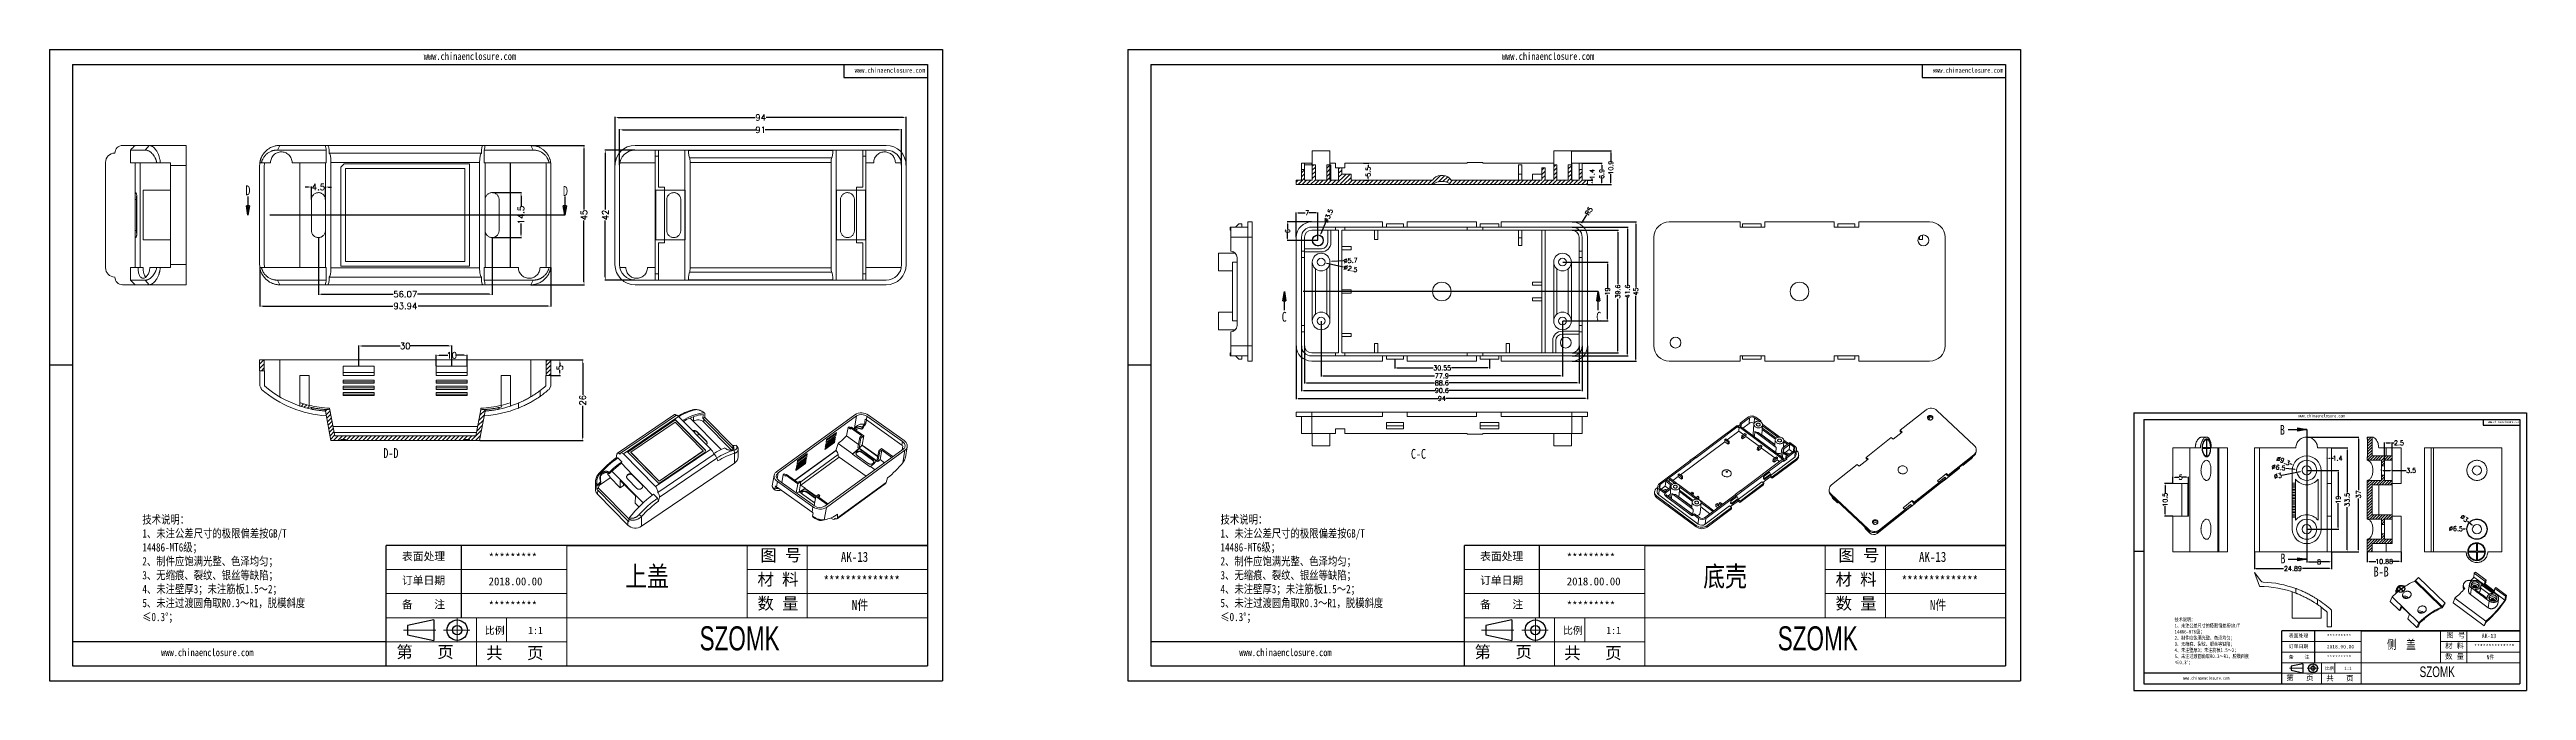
# Model space of a CAD drawing. Header units: inches. Extents: x 3010 to 3809, y 1126 to 1333.
import ezdxf

# ---------------------------------------------------------------- set-up
doc = ezdxf.new("R2010")
doc.units = ezdxf.units.IN
doc.header["$LTSCALE"] = 15
doc.linetypes.add('CENTER2', pattern=[28.575, 19.05, -3.175, 3.175, -3.175])
doc.linetypes.add('PHANTOM', pattern=[12.7, 6.35, -1.27, 1.27, -1.27, 1.27, -1.27])
doc.layers.add('文字', color=81, linetype='Continuous')
for name, color, linetype, lineweight in [('粗实线', 7, 'Continuous', 30), ('细实线', 3, 'Continuous', 9), ('细点划线', 2, 'CENTER2', 9)]:
    doc.layers.add(name, color=color, linetype=linetype, lineweight=lineweight)
doc.styles.add('SLDTEXTSTYLE0', font='TXT', dxfattribs={"width": 0.75})
doc.styles.get("Standard").update_dxf_attribs({"font": 'txt', "bigfont": 'gbcbig.shx'})
doc.styles.add('宋体', font='', dxfattribs={"width": 0.8, "height": 3.5})
doc.styles.add('长仿宋', font='', dxfattribs={"width": 0.7, "height": 4})
doc.styles.get('宋体').set_extended_font_data('SimSun')
doc.styles.get('长仿宋').set_extended_font_data('SimSun')
doc.dimstyles.new('2', dxfattribs={"dimtxt": 1.5, "dimasz": 0.6, "dimexe": 0.18, "dimexo": 0.0625, "dimgap": 0.09, "dimtad": 0, "dimdsep": 46, "dimtxsty": 'Standard', "dimcen": 0, "dimclrd": 3, "dimclre": 3, "dimadec": 0, "dimazin": 2, "dimtfac": 1, "dimtofl": 0, "dimtmove": 0, "dimatfit": 3, "dimfxl": 1, "dimtolj": 1, "dimtzin": 0, "dimarcsym": 0})
doc.dimstyles.new('2.5', dxfattribs={"dimtxt": 2, "dimasz": 1, "dimexe": 0.18, "dimexo": 0.0625, "dimgap": 0.09, "dimtad": 0, "dimdsep": 46, "dimtxsty": 'Standard', "dimcen": 1, "dimclrd": 3, "dimclre": 3, "dimadec": 0, "dimazin": 2, "dimtfac": 1, "dimtofl": 0, "dimtmove": 0, "dimatfit": 3, "dimfxl": 1, "dimtolj": 1, "dimtzin": 0, "dimarcsym": 0})
pattern_1 = [(45, (-249.94067, 34.183), (-0.44901281, 0.44901281), [])]

msp = doc.modelspace()

# ---------------------------------------------------------------- texts
at = {"color": 7, "linetype": 'Continuous', "char_height": 3.175, "attachment_point": 1, "style": 'SLDTEXTSTYLE0'}
for s, insert in [('D', (3073.151, 1288.694)), ('D', (3175.639, 1288.477)), ('C', (3407.636, 1247.88)), ('C', (3509.149, 1247.888)), ('B', (3729.808, 1211.374)), ('D-D', (3117.694, 1203.885)), ('C-C', (3449.34, 1203.623)), ('B', (3729.987, 1169.859)), ('B-B', (3760.073, 1165.616))]:
    msp.add_mtext(s, dxfattribs=dict(at, insert=insert))
at = {"attachment_point": 1}
for s, insert, char_height, width in [('{\\fSimHei|b0|i0|c134|p49;表面处理}', (3123.693, 1170.234), 2.55318, 1451.09917), ('{\\fSimHei|b0|i0|c134|p49;*********}', (3151.657, 1169.905), 2.55318, 1451.09917), ('{\\fSimHei|b0|i0|c134|p49;表面处理}', (3471.671, 1170.234), 2.55318, 1451.09917), ('{\\fSimHei|b0|i0|c134|p49;*********}', (3499.635, 1169.905), 2.55318, 1451.09917), ('{\\fSimHei|b0|i0|c134|p49;订单日期}', (3123.693, 1162.47), 2.55318, 1451.09917), ('{\\fSimHei|b0|i0|c134|p49;2018.00.00}', (3151.657, 1162.142), 2.55318, 1451.09917), ('{\\fSimHei|b0|i0|c134|p49;订单日期}', (3471.671, 1162.47), 2.55318, 1451.09917), ('{\\fSimHei|b0|i0|c134|p49;2018.00.00}', (3499.635, 1162.142), 2.55318, 1451.09917), ('{\\fSimHei|b0|i0|c134|p49;备    注}', (3123.693, 1154.707), 2.55318, 1451.09917), ('{\\fSimHei|b0|i0|c134|p49;*********}', (3151.657, 1154.378), 2.55318, 1451.09917), ('{\\fSimHei|b0|i0|c134|p49;备    注}', (3471.671, 1154.707), 2.55318, 1451.09917), ('{\\fSimHei|b0|i0|c134|p49;*********}', (3499.635, 1154.378), 2.55318, 1451.09917), ('{\\fSimHei|b0|i0|c134|p49;表面处理}', (3732.671, 1143.891), 1.12274, 638.11156), ('{\\fSimHei|b0|i0|c134|p49;*********}', (3744.968, 1143.747), 1.12274, 638.11156), ('{\\fSimHei|b0|i0|c134|p49;备    注}', (3732.671, 1137.063), 1.12274, 638.11156), ('{\\fSimHei|b0|i0|c134|p49;订单日期}', (3732.671, 1140.477), 1.12274, 638.11156), ('{\\fSimHei|b0|i0|c134|p49;2018.00.00}', (3744.968, 1140.333), 1.12274, 638.11156), ('{\\fSimHei|b0|i0|c134|p49;*********}', (3744.968, 1136.919), 1.12274, 638.11156)]:
    msp.add_mtext(s, dxfattribs=dict(at, insert=insert, char_height=char_height, width=width))
at = {"layer": '文字', "color": 0, "attachment_point": 1, "style": '宋体'}
for s, insert, char_height, width in [('www.chinaenclosure.com', (3130.725, 1331.582), 2.3722, 41.67725), ('www.chinaenclosure.com', (3478.703, 1331.582), 2.3722, 41.67725), ('www.chinaenclosure.com', (3269.826, 1326.641), 1.58147, 27.78483), ('www.chinaenclosure.com', (3617.804, 1326.641), 1.58147, 27.78483), ('www.chinaenclosure.com', (3735.763, 1214.843), 1.04316, 18.3273), ('www.chinaenclosure.com', (3796.932, 1212.671), 0.69544, 12.2182), ('{\\H1.111x;技术说明：\\P1、未注公差尺寸的极限偏差按GB/T 14486-MT6级；\\P2、制件应饱满光整、色泽均匀；\\P3、无缩痕、裂纹、银丝等缺陷；\\P4、未注壁厚3；未注筋板1.5～2；\\P5、未注过渡圆角取R0.3～R1，脱模斜度≤0.3%%D；}', (3039.9, 1182.2), 2.42611, 54.64673), ('{\\H1.111x;技术说明：\\P1、未注公差尺寸的极限偏差按GB/T 14486-MT6级；\\P2、制件应饱满光整、色泽均匀；\\P3、无缩痕、裂纹、银丝等缺陷；\\P4、未注壁厚3；未注筋板1.5～2；\\P5、未注过渡圆角取R0.3～R1，脱模斜度≤0.3%%D；}', (3387.877, 1182.2), 2.42611, 54.64673), ('{\\H1.111x;AK-13}', (3265.355, 1170.409), 2.91133, 33.6583), ('{\\H1.111x;AK-13}', (3613.332, 1170.409), 2.91133, 33.6583), ('上盖', (3195.703, 1165.735), 6.4696, 82.71192), ('{\\H1.111x;**************}', (3259.755, 1162.646), 2.91133, 33.6583), ('底壳', (3543.68, 1165.735), 6.4696, 82.71192), ('{\\H1.111x;**************}', (3607.732, 1162.646), 2.91133, 33.6583), ('{\\H1.111x;N件}', (3268.876, 1154.882), 2.91133, 33.6583), ('{\\H1.111x;N件}', (3616.854, 1154.882), 2.91133, 33.6583), ('{\\H1.111x;技术说明：\\P1、未注公差尺寸的极限偏差按GB/T 14486-MT6级；\\P2、制件应饱满光整、色泽均匀；\\P3、无缩痕、裂纹、银丝等缺陷；\\P4、未注壁厚3；未注筋板1.5～2；\\P5、未注过渡圆角取R0.3～R1，脱模斜度≤0.3%%D；}', (3695.823, 1149.154), 1.06687, 24.03055), ('{\\H1.111x;AK-13}', (3794.965, 1143.968), 1.28024, 14.80102), ('www.chinaenclosure.com', (3045.959, 1139.111), 2.3722, 41.67725), ('www.chinaenclosure.com', (3393.937, 1139.111), 2.3722, 41.67725), ('侧  盖', (3764.336, 1141.913), 2.845, 36.37203), ('{\\H1.111x;**************}', (3792.503, 1140.554), 1.28024, 14.80102), ('{\\H1.111x;N件}', (3796.514, 1137.141), 1.28024, 14.80102), ('www.chinaenclosure.com', (3698.488, 1130.205), 1.04316, 18.3273)]:
    msp.add_mtext(s, dxfattribs=dict(at, insert=insert, char_height=char_height, width=width))
at = {"layer": '粗实线', "attachment_point": 1, "style": '长仿宋'}
for insert, char_height, width in [((3219.745, 1146.366), 7.76356, 87.06062), ((3567.723, 1146.366), 7.76356, 87.06062), ((3774.909, 1133.396), 3.41398, 38.28435)]:
    msp.add_mtext('{\\fSTXinwei|b0|i0|c134|p2;SZOMK}', dxfattribs=dict(at, insert=insert, char_height=char_height, width=width))
at = {"layer": '细实线', "color": 7, "attachment_point": 1}
for s, insert, char_height, width in [('{\\fSimSun|b0|i0|c134|p54;图 号}', (3239.352, 1171.259), 3.88178, 19.4089), ('{\\fSimSun|b0|i0|c134|p54;图 号}', (3587.33, 1171.259), 3.88178, 19.4089), ('{\\fSimSun|b0|i0|c134|p54;材 料   }', (3238.432, 1163.495), 3.88178, 19.4089), ('{\\fSimSun|b0|i0|c134|p54;材 料   }', (3586.409, 1163.495), 3.88178, 19.4089), ('{\\fSimSun|b0|i0|c134|p54;数 量}', (3238.45, 1155.693), 3.88178, 17.53837), ('{\\fSimSun|b0|i0|c134|p54;数 量}', (3586.428, 1155.693), 3.88178, 17.53837), ('{\\fSimSun|b0|i0|c134|p54;比例}', (3150.461, 1146.206), 2.32907, 10.22388), ('{\\fSimSun|b0|i0|c134|p54;1:1}', (3164.411, 1146.206), 2.32907, 10.22388), ('{\\fSimSun|b0|i0|c134|p54;比例}', (3498.438, 1146.206), 2.32907, 10.22388), ('{\\fSimSun|b0|i0|c134|p54;1:1}', (3512.388, 1146.206), 2.32907, 10.22388), ('{\\fSimSun|b0|i0|c134|p54;图 号}', (3783.531, 1144.342), 1.70699, 8.53494), ('{\\fSimSun|b0|i0|c134|p54;第   页}', (3121.896, 1140.048), 3.88178, 29.11334), ('{\\fSimSun|b0|i0|c134|p54; 共   页}', (3148.218, 1139.719), 3.88178, 29.11334), ('{\\fSimSun|b0|i0|c134|p54;第   页}', (3469.874, 1140.048), 3.88178, 29.11334), ('{\\fSimSun|b0|i0|c134|p54; 共   页}', (3496.196, 1139.719), 3.88178, 29.11334), ('{\\fSimSun|b0|i0|c134|p54;材 料   }', (3783.126, 1140.928), 1.70699, 8.53494), ('{\\fSimSun|b0|i0|c134|p54;数 量}', (3783.134, 1137.497), 1.70699, 7.71238), ('{\\fSimSun|b0|i0|c134|p54;第   页}', (3731.88, 1130.618), 1.70699, 12.80241), ('{\\fSimSun|b0|i0|c134|p54;比例}', (3744.441, 1133.325), 1.02419, 4.49589), ('{\\fSimSun|b0|i0|c134|p54; 共   页}', (3743.455, 1130.473), 1.70699, 12.80241), ('{\\fSimSun|b0|i0|c134|p54;1:1}', (3750.576, 1133.325), 1.02419, 4.49589)]:
    msp.add_mtext(s, dxfattribs=dict(at, insert=insert, char_height=char_height, width=width))

# ---------------------------------------------------------------- blocks, each defined once
blk = doc.blocks.new('_CLOSED')
at = {"color": 0, "linetype": 'ByBlock', "lineweight": -2}
for p, q in [((-1, 0.166667), (0, 0)), ((-1, 0.166667), (-1, -0.166667)), ((0, 0), (-1, -0.166667)), ((0, 0), (-1, 0))]:
    blk.add_line(p, q, dxfattribs=at)
blk = doc.blocks.new('*D283')
at = {"color": 3, "lineweight": -2}
for p, q in [((3721.58, 1170.4), (3721.58, 1164.8)), ((3746.46, 1170.4), (3746.46, 1164.8)), ((3722.18, 1164.98), (3730.93, 1164.98)), ((3745.86, 1164.98), (3737.11, 1164.98))]:
    blk.add_line(p, q, dxfattribs=at)
at = {"color": 3}
for points in [[(3722.18, 1165.08), (3722.18, 1164.88), (3721.58, 1164.98)], [(3745.86, 1165.08), (3745.86, 1164.88), (3746.46, 1164.98)]]:
    blk.add_solid(points, dxfattribs=at)
at = {"layer": 'Defpoints', "color": 0}
for p in [(3721.58, 1170.46), (3746.46, 1170.46), (3721.58, 1164.98)]:
    blk.add_point(p, dxfattribs=at)
at = {"color": 0, "insert": (3734.02, 1164.98), "char_height": 1.5, "attachment_point": 5}
blk.add_mtext('\\A1;24.89', dxfattribs=at)
blk = doc.blocks.new('*D284')
at = {"color": 3, "lineweight": -2}
for p, q in [((3746.53, 1203.96), (3751.69, 1203.96)), ((3751.51, 1203.36), (3751.51, 1189.55)), ((3751.51, 1171.06), (3751.51, 1184.87)), ((3746.53, 1170.46), (3751.69, 1170.46))]:
    blk.add_line(p, q, dxfattribs=at)
at = {"color": 3}
for points in [[(3751.41, 1203.36), (3751.61, 1203.36), (3751.51, 1203.96)], [(3751.41, 1171.06), (3751.61, 1171.06), (3751.51, 1170.46)]]:
    blk.add_solid(points, dxfattribs=at)
at = {"layer": 'Defpoints', "color": 0}
for p in [(3746.46, 1203.96), (3751.51, 1203.96), (3746.46, 1170.46)]:
    blk.add_point(p, dxfattribs=at)
at = {"color": 0, "insert": (3751.51, 1187.21), "char_height": 1.5, "attachment_point": 5, "rotation": 90}
blk.add_mtext('\\A1;33.5', dxfattribs=at)
blk = doc.blocks.new('*D285')
at = {"color": 3, "lineweight": -2}
for p, q in [((3738.53, 1207.46), (3755.32, 1207.46)), ((3755.14, 1206.86), (3755.14, 1190.3)), ((3755.14, 1171.06), (3755.14, 1187.62)), ((3746.53, 1170.46), (3755.32, 1170.46))]:
    blk.add_line(p, q, dxfattribs=at)
at = {"color": 3}
for points in [[(3755.04, 1206.86), (3755.24, 1206.86), (3755.14, 1207.46)], [(3755.04, 1171.06), (3755.24, 1171.06), (3755.14, 1170.46)]]:
    blk.add_solid(points, dxfattribs=at)
at = {"layer": 'Defpoints', "color": 0}
for p in [(3738.46, 1207.46), (3755.14, 1207.46), (3746.46, 1170.46)]:
    blk.add_point(p, dxfattribs=at)
at = {"color": 0, "insert": (3755.14, 1188.96), "char_height": 1.5, "attachment_point": 5, "rotation": 90}
blk.add_mtext('\\A1;37', dxfattribs=at)
blk = doc.blocks.new('*D286')
at = {"color": 3, "lineweight": -2}
for p, q in [((3738.53, 1196.71), (3748.83, 1196.71)), ((3748.65, 1196.11), (3748.65, 1188.3)), ((3748.65, 1178.31), (3748.65, 1186.12)), ((3738.53, 1177.71), (3748.83, 1177.71))]:
    blk.add_line(p, q, dxfattribs=at)
at = {"color": 3}
for points in [[(3748.55, 1196.11), (3748.75, 1196.11), (3748.65, 1196.71)], [(3748.55, 1178.31), (3748.75, 1178.31), (3748.65, 1177.71)]]:
    blk.add_solid(points, dxfattribs=at)
at = {"layer": 'Defpoints', "color": 0}
for p in [(3738.46, 1196.71), (3748.65, 1196.71), (3738.46, 1177.71)]:
    blk.add_point(p, dxfattribs=at)
at = {"color": 0, "insert": (3748.65, 1187.21), "char_height": 1.5, "attachment_point": 5, "rotation": 90}
blk.add_mtext('\\A1;19', dxfattribs=at)
blk = doc.blocks.new('*D287')
at = {"color": 3, "lineweight": -2}
for p, q in [((3738.46, 1167.96), (3738.46, 1166.98)), ((3746.46, 1170.4), (3746.46, 1166.98)), ((3739.06, 1167.16), (3741.87, 1167.16)), ((3745.86, 1167.16), (3743.05, 1167.16))]:
    blk.add_line(p, q, dxfattribs=at)
at = {"color": 3}
for points in [[(3739.06, 1167.26), (3739.06, 1167.06), (3738.46, 1167.16)], [(3745.86, 1167.26), (3745.86, 1167.06), (3746.46, 1167.16)]]:
    blk.add_solid(points, dxfattribs=at)
at = {"layer": 'Defpoints', "color": 0}
for p in [(3738.46, 1168.02), (3746.46, 1170.46), (3746.46, 1167.16)]:
    blk.add_point(p, dxfattribs=at)
at = {"color": 0, "insert": (3742.46, 1167.16), "char_height": 1.5, "attachment_point": 5}
blk.add_mtext('\\A1;8', dxfattribs=at)
blk = doc.blocks.new('*D288')
at = {"color": 3, "lineweight": -2}
for p, q in [((3758.02, 1170.4), (3758.02, 1167.12)), ((3758.62, 1167.3), (3760.75, 1167.3)), ((3768.3, 1167.3), (3766.18, 1167.3)), ((3768.9, 1170.4), (3768.9, 1167.12))]:
    blk.add_line(p, q, dxfattribs=at)
at = {"color": 3}
for points in [[(3758.62, 1167.4), (3758.62, 1167.2), (3758.02, 1167.3)], [(3768.3, 1167.4), (3768.3, 1167.2), (3768.9, 1167.3)]]:
    blk.add_solid(points, dxfattribs=at)
at = {"layer": 'Defpoints', "color": 0}
for p in [(3758.02, 1170.46), (3768.9, 1170.46), (3768.9, 1167.3)]:
    blk.add_point(p, dxfattribs=at)
at = {"color": 0, "insert": (3763.46, 1167.3), "char_height": 1.5, "attachment_point": 5}
blk.add_mtext('\\A1;10.88', dxfattribs=at)
blk = doc.blocks.new('*D289')
at = {"color": 3, "lineweight": -2}
blk.add_line((3733.04, 1198.9), (3733.6, 1198.68), dxfattribs=at)
at = {"color": 3}
blk.add_solid([(3733.64, 1198.77), (3733.56, 1198.58), (3734.15, 1198.45)], dxfattribs=at)
at = {"layer": 'Defpoints', "color": 0}
for p in [(3734.15, 1198.45), (3742.78, 1194.96)]:
    blk.add_point(p, dxfattribs=at)
at = {"color": 0, "insert": (3730.87, 1199.78), "char_height": 1.5, "attachment_point": 5, "rotation": 337.97082}
blk.add_mtext('\\A1;∅9.3', dxfattribs=at)
blk = doc.blocks.new('*D290')
at = {"color": 3, "lineweight": -2}
blk.add_line((3731.69, 1197.42), (3734.64, 1197.11), dxfattribs=at)
at = {"color": 3}
blk.add_solid([(3734.65, 1197.21), (3734.63, 1197.01), (3735.23, 1197.05)], dxfattribs=at)
at = {"layer": 'Defpoints', "color": 0}
for p in [(3735.23, 1197.05), (3741.7, 1196.37)]:
    blk.add_point(p, dxfattribs=at)
at = {"color": 0, "insert": (3729.36, 1197.67), "char_height": 1.5, "attachment_point": 5, "rotation": 353.96934}
blk.add_mtext('\\A1;∅6.5', dxfattribs=at)
blk = doc.blocks.new('*D291')
at = {"color": 3, "lineweight": -2}
blk.add_line((3730.48, 1195.2), (3736.4, 1196.32), dxfattribs=at)
at = {"color": 3}
blk.add_solid([(3736.38, 1196.42), (3736.42, 1196.22), (3736.99, 1196.43)], dxfattribs=at)
at = {"layer": 'Defpoints', "color": 0}
for p in [(3736.99, 1196.43), (3739.94, 1196.99)]:
    blk.add_point(p, dxfattribs=at)
at = {"color": 0, "insert": (3729.16, 1194.95), "char_height": 1.5, "attachment_point": 5, "rotation": 10.72229}
blk.add_mtext('\\A1;∅3', dxfattribs=at)
blk = doc.blocks.new('*D292')
at = {"color": 3, "lineweight": -2}
blk.add_line((3790.36, 1180.36), (3791.83, 1179.08), dxfattribs=at)
at = {"color": 3}
blk.add_solid([(3791.89, 1179.16), (3791.76, 1179.01), (3792.28, 1178.69)], dxfattribs=at)
at = {"layer": 'Defpoints', "color": 0}
for p in [(3792.28, 1178.69), (3794.55, 1176.72)]:
    blk.add_point(p, dxfattribs=at)
at = {"color": 0, "insert": (3789.34, 1181.24), "char_height": 1.5, "attachment_point": 5, "rotation": 319.06776}
blk.add_mtext('\\A1;∅3', dxfattribs=at)
blk = doc.blocks.new('*D293')
at = {"color": 3, "lineweight": -2}
blk.add_line((3788.97, 1177.84), (3789.57, 1177.82), dxfattribs=at)
at = {"color": 3}
blk.add_solid([(3789.57, 1177.92), (3789.56, 1177.72), (3790.17, 1177.8)], dxfattribs=at)
at = {"layer": 'Defpoints', "color": 0}
for p in [(3790.17, 1177.8), (3796.66, 1177.61)]:
    blk.add_point(p, dxfattribs=at)
at = {"color": 0, "insert": (3786.63, 1177.9), "char_height": 1.5, "attachment_point": 5, "rotation": 358.34895}
blk.add_mtext('\\A1;∅6.5', dxfattribs=at)
blk = doc.blocks.new('*D294')
at = {"color": 3, "lineweight": -2}
for p, q in [((3745.06, 1200.67), (3745.06, 1200.79)), ((3745.66, 1200.61), (3745.86, 1200.61)), ((3746.46, 1200.67), (3746.46, 1200.79)), ((3746.46, 1200.61), (3747.06, 1200.61))]:
    blk.add_line(p, q, dxfattribs=at)
at = {"color": 3}
for points in [[(3745.66, 1200.71), (3745.66, 1200.51), (3745.06, 1200.61)], [(3745.86, 1200.71), (3745.86, 1200.51), (3746.46, 1200.61)]]:
    blk.add_solid(points, dxfattribs=at)
at = {"layer": 'Defpoints', "color": 0}
for p in [(3745.06, 1200.61), (3746.46, 1200.61), (3746.46, 1200.61)]:
    blk.add_point(p, dxfattribs=at)
at = {"color": 0, "insert": (3748.4, 1200.61), "char_height": 1.5, "attachment_point": 5}
blk.add_mtext('\\A1;1.4', dxfattribs=at)
blk = doc.blocks.new('*D295')
at = {"color": 3, "lineweight": -2}
for p, q in [((3763.55, 1200.02), (3763.55, 1205.73)), ((3764.15, 1205.55), (3765.45, 1205.55)), ((3766.05, 1201.42), (3766.05, 1205.73)), ((3766.05, 1205.55), (3766.65, 1205.55))]:
    blk.add_line(p, q, dxfattribs=at)
at = {"color": 3}
for points in [[(3764.15, 1205.65), (3764.15, 1205.45), (3763.55, 1205.55)], [(3765.45, 1205.65), (3765.45, 1205.45), (3766.05, 1205.55)]]:
    blk.add_solid(points, dxfattribs=at)
at = {"layer": 'Defpoints', "color": 0}
for p in [(3763.55, 1199.96), (3766.05, 1205.55), (3766.05, 1201.36)]:
    blk.add_point(p, dxfattribs=at)
at = {"color": 0, "insert": (3768.24, 1205.55), "char_height": 1.5, "attachment_point": 5}
blk.add_mtext('\\A1;2.5', dxfattribs=at)
blk = doc.blocks.new('*D296')
at = {"color": 3, "lineweight": -2}
for p, q in [((3762.55, 1196.77), (3762.55, 1196.89)), ((3763.15, 1196.71), (3765.45, 1196.71)), ((3766.05, 1196.77), (3766.05, 1196.89)), ((3766.05, 1196.71), (3770.58, 1196.71))]:
    blk.add_line(p, q, dxfattribs=at)
at = {"color": 3}
for points in [[(3763.15, 1196.81), (3763.15, 1196.61), (3762.55, 1196.71)], [(3765.45, 1196.81), (3765.45, 1196.61), (3766.05, 1196.71)]]:
    blk.add_solid(points, dxfattribs=at)
at = {"layer": 'Defpoints', "color": 0}
for p in [(3762.55, 1196.71), (3766.05, 1196.71), (3766.05, 1196.71)]:
    blk.add_point(p, dxfattribs=at)
at = {"color": 0, "insert": (3772.17, 1196.71), "char_height": 1.5, "attachment_point": 5}
blk.add_mtext('\\A1;3.5', dxfattribs=at)
blk = doc.blocks.new('*D297')
at = {"color": 3, "lineweight": -2}
for p, q in [((3695.22, 1192.46), (3692.58, 1192.46)), ((3692.76, 1191.86), (3692.76, 1189.17)), ((3692.76, 1182.56), (3692.76, 1185.24)), ((3695.22, 1181.96), (3692.58, 1181.96))]:
    blk.add_line(p, q, dxfattribs=at)
at = {"color": 3}
for points in [[(3692.66, 1191.86), (3692.86, 1191.86), (3692.76, 1192.46)], [(3692.66, 1182.56), (3692.86, 1182.56), (3692.76, 1181.96)]]:
    blk.add_solid(points, dxfattribs=at)
at = {"layer": 'Defpoints', "color": 0}
for p in [(3692.76, 1192.46), (3695.29, 1192.46), (3695.29, 1181.96)]:
    blk.add_point(p, dxfattribs=at)
at = {"color": 0, "insert": (3692.76, 1187.21), "char_height": 1.5, "attachment_point": 5, "rotation": 90}
blk.add_mtext('\\A1;10.5', dxfattribs=at)
blk = doc.blocks.new('*D298')
at = {"color": 3, "lineweight": -2}
for p, q in [((3695.29, 1192.52), (3695.29, 1194.65)), ((3695.89, 1194.47), (3697.2, 1194.47)), ((3699.69, 1194.47), (3698.38, 1194.47)), ((3700.29, 1192.52), (3700.29, 1194.65))]:
    blk.add_line(p, q, dxfattribs=at)
at = {"color": 3}
for points in [[(3695.89, 1194.57), (3695.89, 1194.37), (3695.29, 1194.47)], [(3699.69, 1194.57), (3699.69, 1194.37), (3700.29, 1194.47)]]:
    blk.add_solid(points, dxfattribs=at)
at = {"layer": 'Defpoints', "color": 0}
for p in [(3695.29, 1192.46), (3700.29, 1194.47), (3700.29, 1192.46)]:
    blk.add_point(p, dxfattribs=at)
at = {"color": 0, "insert": (3697.79, 1194.47), "char_height": 1.5, "attachment_point": 5}
blk.add_mtext('\\A1;5', dxfattribs=at)
blk = doc.blocks.new('*D299')
at = {"color": 3, "lineweight": -2}
for p, q in [((3420.37, 1244.88), (3420.37, 1227)), ((3498.27, 1244.88), (3498.27, 1227)), ((3420.97, 1227.18), (3456.98, 1227.18)), ((3497.67, 1227.18), (3461.66, 1227.18))]:
    blk.add_line(p, q, dxfattribs=at)
at = {"color": 3}
for points in [[(3420.97, 1227.28), (3420.97, 1227.08), (3420.37, 1227.18)], [(3497.67, 1227.28), (3497.67, 1227.08), (3498.27, 1227.18)]]:
    blk.add_solid(points, dxfattribs=at)
at = {"layer": 'Defpoints', "color": 0}
for p in [(3420.37, 1244.94), (3498.27, 1244.94), (3498.27, 1227.18)]:
    blk.add_point(p, dxfattribs=at)
at = {"color": 0, "insert": (3459.32, 1227.18), "char_height": 1.5, "attachment_point": 5}
blk.add_mtext('\\A1;77.9', dxfattribs=at)
blk = doc.blocks.new('*D300')
at = {"color": 3, "lineweight": -2}
for p, q in [((3444.17, 1232.58), (3444.17, 1229.6)), ((3474.72, 1232.58), (3474.72, 1229.6)), ((3444.77, 1229.78), (3456.48, 1229.78)), ((3474.12, 1229.78), (3462.41, 1229.78))]:
    blk.add_line(p, q, dxfattribs=at)
at = {"color": 3}
for points in [[(3444.77, 1229.88), (3444.77, 1229.68), (3444.17, 1229.78)], [(3474.12, 1229.88), (3474.12, 1229.68), (3474.72, 1229.78)]]:
    blk.add_solid(points, dxfattribs=at)
at = {"layer": 'Defpoints', "color": 0}
for p in [(3444.17, 1232.64), (3474.72, 1232.64), (3474.72, 1229.78)]:
    blk.add_point(p, dxfattribs=at)
at = {"color": 0, "insert": (3459.44, 1229.78), "char_height": 1.5, "attachment_point": 5}
blk.add_mtext('\\A1;30.55', dxfattribs=at)
blk = doc.blocks.new('*D301')
at = {"color": 3, "lineweight": -2}
for p, q in [((3415.02, 1236.88), (3415.02, 1224.75)), ((3503.62, 1236.88), (3503.62, 1224.75)), ((3415.62, 1224.93), (3456.98, 1224.93)), ((3503.02, 1224.93), (3461.66, 1224.93))]:
    blk.add_line(p, q, dxfattribs=at)
at = {"color": 3}
for points in [[(3415.62, 1225.03), (3415.62, 1224.83), (3415.02, 1224.93)], [(3503.02, 1225.03), (3503.02, 1224.83), (3503.62, 1224.93)]]:
    blk.add_solid(points, dxfattribs=at)
at = {"layer": 'Defpoints', "color": 0}
for p in [(3415.02, 1236.94), (3503.62, 1236.94), (3415.02, 1224.93)]:
    blk.add_point(p, dxfattribs=at)
at = {"color": 0, "insert": (3459.32, 1224.93), "char_height": 1.5, "attachment_point": 5}
blk.add_mtext('\\A1;88.6', dxfattribs=at)
blk = doc.blocks.new('*D302')
at = {"color": 3, "lineweight": -2}
for p, q in [((3414.02, 1236.88), (3414.02, 1222.32)), ((3504.62, 1236.88), (3504.62, 1222.32)), ((3414.62, 1222.5), (3457.1, 1222.5)), ((3504.02, 1222.5), (3461.53, 1222.5))]:
    blk.add_line(p, q, dxfattribs=at)
at = {"color": 3}
for points in [[(3414.62, 1222.6), (3414.62, 1222.4), (3414.02, 1222.5)], [(3504.02, 1222.6), (3504.02, 1222.4), (3504.62, 1222.5)]]:
    blk.add_solid(points, dxfattribs=at)
at = {"layer": 'Defpoints', "color": 0}
for p in [(3414.02, 1236.94), (3504.62, 1236.94), (3414.02, 1222.5)]:
    blk.add_point(p, dxfattribs=at)
at = {"color": 0, "insert": (3459.32, 1222.5), "char_height": 1.5, "attachment_point": 5}
blk.add_mtext('\\A1;90.6', dxfattribs=at)
blk = doc.blocks.new('*D303')
at = {"color": 3, "lineweight": -2}
for p, q in [((3412.32, 1236.88), (3412.32, 1219.71)), ((3506.32, 1236.88), (3506.32, 1219.71)), ((3412.92, 1219.89), (3457.98, 1219.89)), ((3505.72, 1219.89), (3460.66, 1219.89))]:
    blk.add_line(p, q, dxfattribs=at)
at = {"color": 3}
for points in [[(3412.92, 1219.99), (3412.92, 1219.79), (3412.32, 1219.89)], [(3505.72, 1219.99), (3505.72, 1219.79), (3506.32, 1219.89)]]:
    blk.add_solid(points, dxfattribs=at)
at = {"layer": 'Defpoints', "color": 0}
for p in [(3412.32, 1236.94), (3506.32, 1236.94), (3412.32, 1219.89)]:
    blk.add_point(p, dxfattribs=at)
at = {"color": 0, "insert": (3459.32, 1219.89), "char_height": 1.5, "attachment_point": 5}
blk.add_mtext('\\A1;94', dxfattribs=at)
blk = doc.blocks.new('*D304')
at = {"color": 3, "lineweight": -2}
for p, q in [((3498.33, 1263.94), (3512.99, 1263.94)), ((3512.81, 1263.34), (3512.81, 1255.53)), ((3512.81, 1245.54), (3512.81, 1253.35)), ((3498.33, 1244.94), (3512.99, 1244.94))]:
    blk.add_line(p, q, dxfattribs=at)
at = {"color": 3}
for points in [[(3512.71, 1263.34), (3512.91, 1263.34), (3512.81, 1263.94)], [(3512.71, 1245.54), (3512.91, 1245.54), (3512.81, 1244.94)]]:
    blk.add_solid(points, dxfattribs=at)
at = {"layer": 'Defpoints', "color": 0}
for p in [(3498.27, 1263.94), (3512.81, 1263.94), (3498.27, 1244.94)]:
    blk.add_point(p, dxfattribs=at)
at = {"color": 0, "insert": (3512.81, 1254.44), "char_height": 1.5, "attachment_point": 5, "rotation": 90}
blk.add_mtext('\\A1;19', dxfattribs=at)
blk = doc.blocks.new('*D305')
at = {"color": 3, "lineweight": -2}
for p, q in [((3501.38, 1274.24), (3516.32, 1274.24)), ((3516.14, 1273.64), (3516.14, 1256.78)), ((3516.14, 1235.24), (3516.14, 1252.1)), ((3501.38, 1234.64), (3516.32, 1234.64))]:
    blk.add_line(p, q, dxfattribs=at)
at = {"color": 3}
for points in [[(3516.04, 1273.64), (3516.24, 1273.64), (3516.14, 1274.24)], [(3516.04, 1235.24), (3516.24, 1235.24), (3516.14, 1234.64)]]:
    blk.add_solid(points, dxfattribs=at)
at = {"layer": 'Defpoints', "color": 0}
for p in [(3501.32, 1274.24), (3516.14, 1274.24), (3501.32, 1234.64)]:
    blk.add_point(p, dxfattribs=at)
at = {"color": 0, "insert": (3516.14, 1254.44), "char_height": 1.5, "attachment_point": 5, "rotation": 90}
blk.add_mtext('\\A1;39.6', dxfattribs=at)
blk = doc.blocks.new('*D306')
at = {"color": 3, "lineweight": -2}
for p, q in [((3501.38, 1275.24), (3519.41, 1275.24)), ((3519.23, 1274.64), (3519.23, 1256.53)), ((3519.23, 1234.24), (3519.23, 1252.35)), ((3501.38, 1233.64), (3519.41, 1233.64))]:
    blk.add_line(p, q, dxfattribs=at)
at = {"color": 3}
for points in [[(3519.13, 1274.64), (3519.33, 1274.64), (3519.23, 1275.24)], [(3519.13, 1234.24), (3519.33, 1234.24), (3519.23, 1233.64)]]:
    blk.add_solid(points, dxfattribs=at)
at = {"layer": 'Defpoints', "color": 0}
for p in [(3501.32, 1275.24), (3519.23, 1275.24), (3501.32, 1233.64)]:
    blk.add_point(p, dxfattribs=at)
at = {"color": 0, "insert": (3519.23, 1254.44), "char_height": 1.5, "attachment_point": 5, "rotation": 90}
blk.add_mtext('\\A1;41.6', dxfattribs=at)
blk = doc.blocks.new('*D307')
at = {"color": 3, "lineweight": -2}
for p, q in [((3501.38, 1276.94), (3522.12, 1276.94)), ((3521.94, 1276.34), (3521.94, 1255.78)), ((3521.94, 1232.54), (3521.94, 1253.1)), ((3501.38, 1231.94), (3522.12, 1231.94))]:
    blk.add_line(p, q, dxfattribs=at)
at = {"color": 3}
for points in [[(3521.84, 1276.34), (3522.04, 1276.34), (3521.94, 1276.94)], [(3521.84, 1232.54), (3522.04, 1232.54), (3521.94, 1231.94)]]:
    blk.add_solid(points, dxfattribs=at)
at = {"layer": 'Defpoints', "color": 0}
for p in [(3501.32, 1276.94), (3501.32, 1231.94), (3521.94, 1231.94)]:
    blk.add_point(p, dxfattribs=at)
at = {"color": 0, "insert": (3521.94, 1254.44), "char_height": 1.5, "attachment_point": 5, "rotation": 90}
blk.add_mtext('\\A1;45', dxfattribs=at)
blk = doc.blocks.new('*D308')
at = {"color": 3, "lineweight": -2}
blk.add_line((3427.53, 1264.32), (3423.81, 1264.13), dxfattribs=at)
at = {"color": 3}
blk.add_solid([(3423.81, 1264.23), (3423.82, 1264.03), (3423.21, 1264.09)], dxfattribs=at)
at = {"layer": 'Defpoints', "color": 0}
for p in [(3417.52, 1263.8), (3423.21, 1264.09)]:
    blk.add_point(p, dxfattribs=at)
at = {"color": 0, "insert": (3429.87, 1264.44), "char_height": 1.5, "attachment_point": 5, "rotation": 3.00418}
blk.add_mtext('\\A1;∅5.7', dxfattribs=at)
blk = doc.blocks.new('*D309')
at = {"color": 3, "lineweight": -2}
blk.add_line((3427.59, 1262.34), (3422.17, 1263.54), dxfattribs=at)
at = {"color": 3}
blk.add_solid([(3422.19, 1263.64), (3422.15, 1263.45), (3421.59, 1263.67)], dxfattribs=at)
at = {"layer": 'Defpoints', "color": 0}
for p in [(3419.15, 1264.22), (3421.59, 1263.67)]:
    blk.add_point(p, dxfattribs=at)
at = {"color": 0, "insert": (3429.87, 1261.84), "char_height": 1.5, "attachment_point": 5, "rotation": 347.49339}
blk.add_mtext('\\A1;∅2.5', dxfattribs=at)
blk = doc.blocks.new('*D310')
at = {"color": 3, "lineweight": -2}
for p, q in [((3412.32, 1272.01), (3412.32, 1279.98)), ((3412.92, 1279.8), (3415.23, 1279.8)), ((3418.72, 1279.8), (3416.41, 1279.8)), ((3419.32, 1271.01), (3419.32, 1279.98))]:
    blk.add_line(p, q, dxfattribs=at)
at = {"color": 3}
for points in [[(3412.92, 1279.9), (3412.92, 1279.7), (3412.32, 1279.8)], [(3418.72, 1279.9), (3418.72, 1279.7), (3419.32, 1279.8)]]:
    blk.add_solid(points, dxfattribs=at)
at = {"layer": 'Defpoints', "color": 0}
for p in [(3412.32, 1279.8), (3412.32, 1271.94), (3419.32, 1270.94)]:
    blk.add_point(p, dxfattribs=at)
at = {"color": 0, "insert": (3415.82, 1279.8), "char_height": 1.5, "attachment_point": 5}
blk.add_mtext('\\A1;7', dxfattribs=at)
blk = doc.blocks.new('*D311')
at = {"color": 3, "lineweight": -2}
for p, q in [((3417.25, 1276.94), (3409.35, 1276.94)), ((3409.53, 1276.34), (3409.53, 1274.53)), ((3409.53, 1271.54), (3409.53, 1273.35)), ((3419.25, 1270.94), (3409.35, 1270.94))]:
    blk.add_line(p, q, dxfattribs=at)
at = {"color": 3}
for points in [[(3409.43, 1276.34), (3409.63, 1276.34), (3409.53, 1276.94)], [(3409.43, 1271.54), (3409.63, 1271.54), (3409.53, 1270.94)]]:
    blk.add_solid(points, dxfattribs=at)
at = {"layer": 'Defpoints', "color": 0}
for p in [(3417.32, 1276.94), (3409.53, 1270.94), (3419.32, 1270.94)]:
    blk.add_point(p, dxfattribs=at)
at = {"color": 0, "insert": (3409.53, 1273.94), "char_height": 1.5, "attachment_point": 5, "rotation": 90}
blk.add_mtext('\\A1;6', dxfattribs=at)
blk = doc.blocks.new('*D312')
at = {"color": 3, "lineweight": -2}
blk.add_line((3421.78, 1276.76), (3420.23, 1273.11), dxfattribs=at)
at = {"color": 3}
blk.add_solid([(3420.14, 1273.15), (3420.33, 1273.07), (3420, 1272.56)], dxfattribs=at)
at = {"layer": 'Defpoints', "color": 0}
for p in [(3420, 1272.56), (3418.63, 1269.33)]:
    blk.add_point(p, dxfattribs=at)
at = {"color": 0, "insert": (3422.7, 1278.92), "char_height": 1.5, "attachment_point": 5, "rotation": 67.0007}
blk.add_mtext('\\A1;∅3.5', dxfattribs=at)
blk = doc.blocks.new('*D313')
at = {"color": 3, "lineweight": -2}
blk.add_line((3506.04, 1279.25), (3504.36, 1276.65), dxfattribs=at)
at = {"color": 3}
blk.add_solid([(3504.27, 1276.7), (3504.44, 1276.59), (3504.03, 1276.14)], dxfattribs=at)
at = {"layer": 'Defpoints', "color": 0}
for p in [(3501.32, 1271.94), (3504.03, 1276.14)]:
    blk.add_point(p, dxfattribs=at)
at = {"color": 0, "insert": (3506.77, 1280.38), "char_height": 1.5, "attachment_point": 5, "rotation": 57.10991}
blk.add_mtext('\\A1;R5', dxfattribs=at)
blk = doc.blocks.new('*D314')
at = {"color": 3, "lineweight": -2}
for p, q in [((3506.38, 1290.37), (3508.01, 1290.37)), ((3506.38, 1288.97), (3508.01, 1288.97)), ((3507.83, 1290.37), (3507.83, 1290.97)), ((3507.83, 1289.57), (3507.83, 1289.77))]:
    blk.add_line(p, q, dxfattribs=at)
at = {"color": 3}
for points in [[(3507.73, 1289.77), (3507.93, 1289.77), (3507.83, 1290.37)], [(3507.73, 1289.57), (3507.93, 1289.57), (3507.83, 1288.97)]]:
    blk.add_solid(points, dxfattribs=at)
at = {"layer": 'Defpoints', "color": 0}
for p in [(3506.32, 1290.37), (3506.32, 1288.97), (3507.83, 1290.37)]:
    blk.add_point(p, dxfattribs=at)
at = {"color": 0, "insert": (3507.83, 1292.31), "char_height": 1.5, "attachment_point": 5, "rotation": 90}
blk.add_mtext('\\A1;1.4', dxfattribs=at)
blk = doc.blocks.new('*D315')
at = {"color": 3, "lineweight": -2}
for p, q in [((3504.68, 1295.87), (3511.11, 1295.87)), ((3510.93, 1295.27), (3510.93, 1294.01)), ((3506.38, 1288.97), (3511.11, 1288.97)), ((3510.93, 1289.57), (3510.93, 1290.83))]:
    blk.add_line(p, q, dxfattribs=at)
at = {"color": 3}
for points in [[(3510.83, 1295.27), (3511.03, 1295.27), (3510.93, 1295.87)], [(3510.83, 1289.57), (3511.03, 1289.57), (3510.93, 1288.97)]]:
    blk.add_solid(points, dxfattribs=at)
at = {"layer": 'Defpoints', "color": 0}
for p in [(3504.62, 1295.87), (3510.93, 1295.87), (3506.32, 1288.97)]:
    blk.add_point(p, dxfattribs=at)
at = {"color": 0, "insert": (3510.93, 1292.42), "char_height": 1.5, "attachment_point": 5, "rotation": 90}
blk.add_mtext('\\A1;6.9', dxfattribs=at)
blk = doc.blocks.new('*D316')
at = {"color": 3, "lineweight": -2}
for p, q in [((3501.18, 1299.87), (3514.03, 1299.87)), ((3513.85, 1299.27), (3513.85, 1296.39)), ((3506.38, 1288.97), (3514.03, 1288.97)), ((3513.85, 1289.57), (3513.85, 1292.46))]:
    blk.add_line(p, q, dxfattribs=at)
at = {"color": 3}
for points in [[(3513.75, 1299.27), (3513.95, 1299.27), (3513.85, 1299.87)], [(3513.75, 1289.57), (3513.95, 1289.57), (3513.85, 1288.97)]]:
    blk.add_solid(points, dxfattribs=at)
at = {"layer": 'Defpoints', "color": 0}
for p in [(3501.12, 1299.87), (3513.85, 1299.87), (3506.32, 1288.97)]:
    blk.add_point(p, dxfattribs=at)
at = {"color": 0, "insert": (3513.85, 1294.42), "char_height": 1.5, "attachment_point": 5, "rotation": 90}
blk.add_mtext('\\A1;10.9', dxfattribs=at)
blk = doc.blocks.new('*D317')
at = {"color": 3, "lineweight": -2}
for p, q in [((3434.07, 1295.87), (3435.71, 1295.87)), ((3435.53, 1295.27), (3435.53, 1294.71)), ((3434.07, 1290.37), (3435.71, 1290.37)), ((3435.53, 1290.97), (3435.53, 1291.53))]:
    blk.add_line(p, q, dxfattribs=at)
at = {"color": 3}
for points in [[(3435.43, 1295.27), (3435.63, 1295.27), (3435.53, 1295.87)], [(3435.43, 1290.97), (3435.63, 1290.97), (3435.53, 1290.37)]]:
    blk.add_solid(points, dxfattribs=at)
at = {"layer": 'Defpoints', "color": 0}
for p in [(3434.01, 1295.87), (3435.53, 1295.87), (3434.01, 1290.37)]:
    blk.add_point(p, dxfattribs=at)
at = {"color": 0, "insert": (3435.53, 1293.12), "char_height": 1.5, "attachment_point": 5, "rotation": 90}
blk.add_mtext('\\A1;5.5', dxfattribs=at)
blk = doc.blocks.new('*D318')
at = {"color": 3, "lineweight": -2}
for p, q in [((3077.82, 1262.15), (3077.82, 1249.57)), ((3171.75, 1262.15), (3171.75, 1249.57)), ((3078.82, 1249.75), (3120.69, 1249.75)), ((3170.75, 1249.75), (3128.87, 1249.75))]:
    blk.add_line(p, q, dxfattribs=at)
at = {"color": 3}
for points in [[(3078.82, 1249.91), (3078.82, 1249.58), (3077.82, 1249.75)], [(3170.75, 1249.91), (3170.75, 1249.58), (3171.75, 1249.75)]]:
    blk.add_solid(points, dxfattribs=at)
at = {"layer": 'Defpoints', "color": 0}
for p in [(3077.82, 1262.22), (3171.75, 1262.22), (3171.75, 1249.75)]:
    blk.add_point(p, dxfattribs=at)
at = {"color": 0, "insert": (3124.78, 1249.75), "char_height": 2, "attachment_point": 5}
blk.add_mtext('\\A1;93.94', dxfattribs=at)
blk = doc.blocks.new('*D319')
at = {"color": 3, "lineweight": -2}
for p, q in [((3165.32, 1301.62), (3182.62, 1301.62)), ((3182.44, 1300.62), (3182.44, 1280.87)), ((3182.44, 1257.62), (3182.44, 1277.36)), ((3165.32, 1256.62), (3182.62, 1256.62))]:
    blk.add_line(p, q, dxfattribs=at)
at = {"color": 3}
for points in [[(3182.28, 1300.62), (3182.61, 1300.62), (3182.44, 1301.62)], [(3182.28, 1257.62), (3182.61, 1257.62), (3182.44, 1256.62)]]:
    blk.add_solid(points, dxfattribs=at)
at = {"layer": 'Defpoints', "color": 0}
for p in [(3165.25, 1301.62), (3182.44, 1301.62), (3165.25, 1256.62)]:
    blk.add_point(p, dxfattribs=at)
at = {"color": 0, "insert": (3182.44, 1279.12), "char_height": 2, "attachment_point": 5, "rotation": 90}
blk.add_mtext('\\A1;45', dxfattribs=at)
blk = doc.blocks.new('*D320')
at = {"color": 3, "lineweight": -2}
for p, q in [((3096.72, 1271.8), (3096.72, 1253.4)), ((3152.79, 1271.8), (3152.79, 1253.4)), ((3097.72, 1253.58), (3120.83, 1253.58)), ((3151.79, 1253.58), (3128.68, 1253.58))]:
    blk.add_line(p, q, dxfattribs=at)
at = {"color": 3}
for points in [[(3097.72, 1253.74), (3097.72, 1253.41), (3096.72, 1253.58)], [(3151.79, 1253.74), (3151.79, 1253.41), (3152.79, 1253.58)]]:
    blk.add_solid(points, dxfattribs=at)
at = {"layer": 'Defpoints', "color": 0}
for p in [(3096.72, 1271.87), (3152.79, 1271.87), (3152.79, 1253.58)]:
    blk.add_point(p, dxfattribs=at)
at = {"color": 0, "insert": (3124.75, 1253.58), "char_height": 2, "attachment_point": 5}
blk.add_mtext('\\A1;56.07', dxfattribs=at)
blk = doc.blocks.new('*D321')
at = {"color": 3, "lineweight": -2}
for p, q in [((3093.47, 1288.17), (3092.47, 1288.17)), ((3094.47, 1284.18), (3094.47, 1288.35)), ((3098.97, 1284.18), (3098.97, 1288.35)), ((3099.97, 1288.17), (3100.97, 1288.17))]:
    blk.add_line(p, q, dxfattribs=at)
at = {"color": 3}
for points in [[(3093.47, 1288.34), (3093.47, 1288), (3094.47, 1288.17)], [(3099.97, 1288.34), (3099.97, 1288), (3098.97, 1288.17)]]:
    blk.add_solid(points, dxfattribs=at)
at = {"layer": 'Defpoints', "color": 0}
for p in [(3094.47, 1288.17), (3094.47, 1284.12), (3098.97, 1284.12)]:
    blk.add_point(p, dxfattribs=at)
at = {"color": 0, "insert": (3096.72, 1288.17), "char_height": 2, "attachment_point": 5}
blk.add_mtext('\\A1;4.5', dxfattribs=at)
blk = doc.blocks.new('*D322')
at = {"color": 3, "lineweight": -2}
for p, q in [((3152.92, 1286.36), (3162.3, 1286.36)), ((3162.12, 1285.36), (3162.12, 1281.87)), ((3152.85, 1271.87), (3162.3, 1271.87)), ((3162.12, 1272.87), (3162.12, 1276.36))]:
    blk.add_line(p, q, dxfattribs=at)
at = {"color": 3}
for points in [[(3161.95, 1285.36), (3162.28, 1285.36), (3162.12, 1286.36)], [(3161.95, 1272.87), (3162.28, 1272.87), (3162.12, 1271.87)]]:
    blk.add_solid(points, dxfattribs=at)
at = {"layer": 'Defpoints', "color": 0}
for p in [(3152.86, 1286.36), (3152.79, 1271.87), (3162.12, 1271.87)]:
    blk.add_point(p, dxfattribs=at)
at = {"color": 0, "insert": (3162.12, 1279.11), "char_height": 2, "attachment_point": 5, "rotation": 90}
blk.add_mtext('\\A1;14.5', dxfattribs=at)
blk = doc.blocks.new('*D323')
at = {"color": 3, "lineweight": -2}
for p, q in [((3171.82, 1232.34), (3182.22, 1232.34)), ((3182.04, 1231.34), (3182.04, 1221.1)), ((3182.04, 1207.34), (3182.04, 1217.58)), ((3148.82, 1206.34), (3182.22, 1206.34))]:
    blk.add_line(p, q, dxfattribs=at)
at = {"color": 3}
for points in [[(3181.87, 1231.34), (3182.2, 1231.34), (3182.04, 1232.34)], [(3181.87, 1207.34), (3182.2, 1207.34), (3182.04, 1206.34)]]:
    blk.add_solid(points, dxfattribs=at)
at = {"layer": 'Defpoints', "color": 0}
for p in [(3171.75, 1232.34), (3182.04, 1232.34), (3148.75, 1206.34)]:
    blk.add_point(p, dxfattribs=at)
at = {"color": 0, "insert": (3182.04, 1219.34), "char_height": 2, "attachment_point": 5, "rotation": 90}
blk.add_mtext('\\A1;26', dxfattribs=at)
blk = doc.blocks.new('*D324')
at = {"color": 3, "lineweight": -2}
for p, q in [((3170.32, 1232.34), (3174.84, 1232.34)), ((3174.66, 1231.34), (3174.66, 1230.6)), ((3171.82, 1227.34), (3174.84, 1227.34)), ((3174.66, 1228.34), (3174.66, 1229.08))]:
    blk.add_line(p, q, dxfattribs=at)
at = {"color": 3}
for points in [[(3174.49, 1231.34), (3174.83, 1231.34), (3174.66, 1232.34)], [(3174.49, 1228.34), (3174.83, 1228.34), (3174.66, 1227.34)]]:
    blk.add_solid(points, dxfattribs=at)
at = {"layer": 'Defpoints', "color": 0}
for p in [(3170.25, 1232.34), (3174.66, 1232.34), (3171.75, 1227.34)]:
    blk.add_point(p, dxfattribs=at)
at = {"color": 0, "insert": (3174.66, 1229.84), "char_height": 2, "attachment_point": 5, "rotation": 90}
blk.add_mtext('\\A1;5', dxfattribs=at)
blk = doc.blocks.new('*D325')
at = {"color": 3, "lineweight": -2}
for p, q in [((3109.75, 1230.4), (3109.75, 1237.05)), ((3110.75, 1236.87), (3123.16, 1236.87)), ((3138.75, 1236.87), (3126.34, 1236.87)), ((3139.75, 1230.4), (3139.75, 1237.05))]:
    blk.add_line(p, q, dxfattribs=at)
at = {"color": 3}
for points in [[(3110.75, 1237.03), (3110.75, 1236.7), (3109.75, 1236.87)], [(3138.75, 1237.03), (3138.75, 1236.7), (3139.75, 1236.87)]]:
    blk.add_solid(points, dxfattribs=at)
at = {"layer": 'Defpoints', "color": 0}
for p in [(3139.75, 1236.87), (3109.75, 1230.34), (3139.75, 1230.34)]:
    blk.add_point(p, dxfattribs=at)
at = {"color": 0, "insert": (3124.75, 1236.87), "char_height": 2, "attachment_point": 5}
blk.add_mtext('\\A1;30', dxfattribs=at)
blk = doc.blocks.new('*D326')
at = {"color": 3, "lineweight": -2}
for p, q in [((3193.95, 1295.18), (3193.95, 1306.82)), ((3194.95, 1306.64), (3238.02, 1306.64)), ((3283.95, 1306.64), (3240.87, 1306.64)), ((3284.95, 1295.18), (3284.95, 1306.82))]:
    blk.add_line(p, q, dxfattribs=at)
at = {"color": 3}
for points in [[(3194.95, 1306.8), (3194.95, 1306.47), (3193.95, 1306.64)], [(3283.95, 1306.8), (3283.95, 1306.47), (3284.95, 1306.64)]]:
    blk.add_solid(points, dxfattribs=at)
at = {"layer": 'Defpoints', "color": 0}
for p in [(3193.95, 1306.64), (3193.95, 1295.12), (3284.95, 1295.12)]:
    blk.add_point(p, dxfattribs=at)
at = {"color": 0, "insert": (3239.45, 1306.64), "char_height": 2, "attachment_point": 5}
blk.add_mtext('\\A1;91', dxfattribs=at)
blk = doc.blocks.new('*D327')
at = {"color": 3, "lineweight": -2}
for p, q in [((3198.88, 1300.12), (3189.14, 1300.12)), ((3189.32, 1299.12), (3189.32, 1280.87)), ((3189.32, 1259.12), (3189.32, 1277.36)), ((3198.88, 1258.12), (3189.14, 1258.12))]:
    blk.add_line(p, q, dxfattribs=at)
at = {"color": 3}
for points in [[(3189.15, 1299.12), (3189.48, 1299.12), (3189.32, 1300.12)], [(3189.15, 1259.12), (3189.48, 1259.12), (3189.32, 1258.12)]]:
    blk.add_solid(points, dxfattribs=at)
at = {"layer": 'Defpoints', "color": 0}
for p in [(3198.95, 1300.12), (3189.32, 1258.12), (3198.95, 1258.12)]:
    blk.add_point(p, dxfattribs=at)
at = {"color": 0, "insert": (3189.32, 1279.12), "char_height": 2, "attachment_point": 5, "rotation": 90}
blk.add_mtext('\\A1;42', dxfattribs=at)
blk = doc.blocks.new('*D328')
at = {"color": 3, "lineweight": -2}
for p, q in [((3192.45, 1295.18), (3192.45, 1310.81)), ((3193.45, 1310.63), (3237.69, 1310.63)), ((3285.45, 1310.63), (3241.2, 1310.63)), ((3286.45, 1295.18), (3286.45, 1310.81))]:
    blk.add_line(p, q, dxfattribs=at)
at = {"color": 3}
for points in [[(3193.45, 1310.79), (3193.45, 1310.46), (3192.45, 1310.63)], [(3285.45, 1310.79), (3285.45, 1310.46), (3286.45, 1310.63)]]:
    blk.add_solid(points, dxfattribs=at)
at = {"layer": 'Defpoints', "color": 0}
for p in [(3286.45, 1310.63), (3192.45, 1295.12), (3286.45, 1295.12)]:
    blk.add_point(p, dxfattribs=at)
at = {"color": 0, "insert": (3239.45, 1310.63), "char_height": 2, "attachment_point": 5}
blk.add_mtext('\\A1;94', dxfattribs=at)
blk = doc.blocks.new('*D329')
at = {"color": 3, "lineweight": -2}
for p, q in [((3134.75, 1230.4), (3134.75, 1234.03)), ((3135.75, 1233.85), (3138.5, 1233.85)), ((3143.75, 1233.85), (3141.01, 1233.85)), ((3144.75, 1230.4), (3144.75, 1234.03))]:
    blk.add_line(p, q, dxfattribs=at)
at = {"color": 3}
for points in [[(3135.75, 1234.02), (3135.75, 1233.68), (3134.75, 1233.85)], [(3143.75, 1234.02), (3143.75, 1233.68), (3144.75, 1233.85)]]:
    blk.add_solid(points, dxfattribs=at)
at = {"layer": 'Defpoints', "color": 0}
for p in [(3144.75, 1233.85), (3134.75, 1230.34), (3144.75, 1230.34)]:
    blk.add_point(p, dxfattribs=at)
at = {"color": 0, "insert": (3139.75, 1233.85), "char_height": 2, "attachment_point": 5}
blk.add_mtext('\\A1;10', dxfattribs=at)

# ---------------------------------------------------------------- dimensions: what is measured, and where the dimension line sits
for base, p1, p2, dimstyle, picture, middle in [((3286.447, 1310.628), (3192.447, 1295.115), (3286.447, 1295.115), '2.5', '*D328', (3239.447, 1310.628)), ((3193.947, 1306.638), (3284.947, 1295.115), (3193.947, 1295.115), '2.5', '*D326', (3239.447, 1306.638)), ((3094.469, 1288.171), (3098.969, 1284.115), (3094.469, 1284.115), '2.5', '*D321', (3096.719, 1288.171)), ((3412.316, 1279.803), (3419.316, 1270.945), (3412.316, 1271.945), '2', '*D310', (3415.816, 1279.803)), ((3152.79, 1253.577), (3096.719, 1271.865), (3152.79, 1271.865), '2.5', '*D320', (3124.754, 1253.577)), ((3171.754, 1249.748), (3077.815, 1262.215), (3171.754, 1262.215), '2.5', '*D318', (3124.785, 1249.748)), ((3498.266, 1227.181), (3420.366, 1244.945), (3498.266, 1244.945), '2', '*D299', (3459.316, 1227.181)), ((3139.754, 1236.866), (3109.754, 1230.34), (3139.754, 1230.34), '2.5', '*D325', (3124.754, 1236.866)), ((3144.754, 1233.851), (3134.754, 1230.34), (3144.754, 1230.34), '2.5', '*D329', (3139.754, 1233.851)), ((3412.316, 1219.895), (3506.316, 1236.945), (3412.316, 1236.945), '2', '*D303', (3459.316, 1219.895)), ((3414.016, 1222.498), (3504.616, 1236.945), (3414.016, 1236.945), '2', '*D302', (3459.316, 1222.498)), ((3474.716, 1229.782), (3444.166, 1232.645), (3474.716, 1232.645), '2', '*D300', (3459.441, 1229.782)), ((3746.465, 1200.61), (3745.065, 1200.61), (3746.465, 1200.61), '2', '*D294', (3748.405, 1200.61)), ((3766.054, 1205.548), (3763.554, 1199.958), (3766.054, 1201.358), '2', '*D295', (3768.244, 1205.548)), ((3700.286, 1194.473), (3695.286, 1192.458), (3700.286, 1192.458), '2', '*D298', (3697.786, 1194.473)), ((3721.577, 1164.977), (3746.465, 1170.458), (3721.577, 1170.458), '2', '*D283', (3734.021, 1164.977)), ((3746.465, 1167.158), (3738.465, 1168.018), (3746.465, 1170.458), '2', '*D287', (3742.465, 1167.158)), ((3768.904, 1167.299), (3758.022, 1170.458), (3768.904, 1170.458), '2', '*D288', (3763.463, 1167.299))]:
    dim = msp.add_linear_dim(base=base, p1=p1, p2=p2, dimstyle=dimstyle)
    dim.commit()
    dim.dimension.update_dxf_attribs({"geometry": picture, "text_midpoint": middle})
for base, p1, p2, dimstyle, picture, middle in [((3182.444, 1301.615), (3165.254, 1256.615), (3165.254, 1301.615), '2.5', '*D319', (3182.444, 1279.115)), ((3189.316, 1258.115), (3198.947, 1300.115), (3198.947, 1258.115), '2.5', '*D327', (3189.316, 1279.115)), ((3435.534, 1295.875), (3434.007, 1290.375), (3434.007, 1295.875), '2', '*D317', (3435.534, 1293.125)), ((3513.846, 1299.875), (3506.316, 1288.975), (3501.116, 1299.875), '2', '*D316', (3513.846, 1294.425)), ((3510.933, 1295.875), (3506.316, 1288.975), (3504.616, 1295.875), '2', '*D315', (3510.933, 1292.425)), ((3507.828, 1290.375), (3506.316, 1288.975), (3506.316, 1290.375), '2', '*D314', (3507.828, 1292.315)), ((3162.118, 1271.865), (3152.859, 1286.364), (3152.79, 1271.865), '2.5', '*D322', (3162.118, 1279.115)), ((3409.529, 1270.945), (3417.316, 1276.945), (3419.316, 1270.945), '2', '*D311', (3409.529, 1273.945)), ((3521.944, 1231.945), (3501.316, 1276.945), (3501.316, 1231.945), '2', '*D307', (3521.944, 1254.445)), ((3519.231, 1275.245), (3501.316, 1233.645), (3501.316, 1275.245), '2', '*D306', (3519.231, 1254.445)), ((3516.136, 1274.245), (3501.316, 1234.645), (3501.316, 1274.245), '2', '*D305', (3516.136, 1254.445)), ((3512.811, 1263.945), (3498.266, 1244.945), (3498.266, 1263.945), '2', '*D304', (3512.811, 1254.445)), ((3182.037, 1232.34), (3148.754, 1206.34), (3171.754, 1232.34), '2.5', '*D323', (3182.037, 1219.34)), ((3174.661, 1232.34), (3171.754, 1227.34), (3170.254, 1232.34), '2.5', '*D324', (3174.661, 1229.84)), ((3755.141, 1207.458), (3746.465, 1170.458), (3738.465, 1207.458), '2', '*D285', (3755.141, 1188.958)), ((3751.512, 1203.958), (3746.465, 1170.458), (3746.465, 1203.958), '2', '*D284', (3751.512, 1187.208)), ((3692.764, 1192.458), (3695.286, 1181.958), (3695.286, 1192.458), '2', '*D297', (3692.764, 1187.208)), ((3748.648, 1196.708), (3738.465, 1177.708), (3738.465, 1196.708), '2', '*D286', (3748.648, 1187.208))]:
    dim = msp.add_linear_dim(base=base, p1=p1, p2=p2, angle=90, dimstyle=dimstyle)
    dim.commit()
    dim.dimension.update_dxf_attribs({"geometry": picture, "text_midpoint": middle})
for p1, p2, picture, middle in [((3418.632, 1269.334), (3419.999, 1272.556), '*D312', (3422.699, 1278.916)), ((3417.519, 1263.795), (3423.212, 1264.094), '*D308', (3429.871, 1264.444)), ((3419.145, 1264.215), (3421.586, 1263.674), '*D309', (3429.871, 1261.836)), ((3741.697, 1196.366), (3735.233, 1197.049), '*D290', (3729.361, 1197.669)), ((3739.938, 1196.987), (3736.991, 1196.428), '*D291', (3729.162, 1194.946)), ((3794.548, 1176.725), (3792.281, 1178.69), '*D292', (3789.345, 1181.237))]:
    dim = msp.add_diameter_dim_2p(p1=p1, p2=p2, dimstyle='2')
    dim.commit()
    dim.dimension.update_dxf_attribs({"geometry": picture, "text_midpoint": middle, "dimtype": 163})
dim = msp.add_radius_dim(center=(3501.316, 1271.945), mpoint=(3504.031, 1276.143), dimstyle='2')
dim.commit()
dim.dimension.update_dxf_attribs({"geometry": '*D313', "text_midpoint": (3506.769, 1280.378), "dimtype": 164})
for base, p1, p2, picture, middle in [((3415.016, 1224.935), (3503.616, 1236.945), (3415.016, 1236.945), '*D301', (3459.316, 1224.935)), ((3766.054, 1196.708), (3762.554, 1196.708), (3766.054, 1196.708), '*D296', (3772.166, 1196.708))]:
    dim = msp.add_linear_dim(base=base, p1=p1, p2=p2, dimstyle='2')
    dim.commit()
    dim.dimension.update_dxf_attribs({"geometry": picture, "text_midpoint": middle, "dimtype": 160})
for p1, p2, picture, middle in [((3742.775, 1194.963), (3734.154, 1198.452), '*D289', (3730.873, 1199.779)), ((3796.663, 1177.614), (3790.166, 1177.801), '*D293', (3786.627, 1177.903))]:
    dim = msp.add_diameter_dim_2p(p1=p1, p2=p2, dimstyle='2')
    dim.commit()
    dim.dimension.update_dxf_attribs({"geometry": picture, "text_midpoint": middle})

# ---------------------------------------------------------------- hatches: boundary and pattern name
at = {"linetype": 'Continuous', "lineweight": 0}
h = msp.add_hatch(dxfattribs=at)
h.set_pattern_fill('ANSI31', color=4, scale=0.3, style=0)
h.set_pattern_definition([(45, (-717.3679, -816.7005), (-0.6735192, 0.6735192), [])])
edge = h.paths.add_edge_path(flags=0)
edge.add_line((3412.316, 1288.975), (3456.316, 1288.975))
edge.add_arc((3459.316, 1284.975), 5, 53.130102, 126.869898, ccw=False)
edge.add_line((3462.316, 1288.975), (3506.316, 1288.975))
edge.add_line((3506.316, 1288.975), (3506.316, 1290.375))
edge.add_line((3506.316, 1290.375), (3504.616, 1290.375))
edge.add_line((3504.616, 1290.375), (3504.616, 1293.875))
edge.add_line((3504.616, 1293.875), (3503.616, 1293.875))
edge.add_line((3503.616, 1293.875), (3503.616, 1290.375))
edge.add_line((3503.616, 1290.375), (3501.116, 1290.375))
edge.add_line((3501.116, 1290.375), (3501.116, 1295.375))
edge.add_line((3501.116, 1295.375), (3500.116, 1295.375))
edge.add_line((3500.116, 1295.375), (3500.116, 1290.375))
edge.add_line((3500.116, 1290.375), (3496.416, 1290.375))
edge.add_line((3496.416, 1290.375), (3496.416, 1295.375))
edge.add_line((3496.416, 1295.375), (3495.416, 1295.375))
edge.add_line((3495.416, 1295.375), (3495.416, 1290.375))
edge.add_line((3495.416, 1290.375), (3492.616, 1290.375))
edge.add_line((3492.616, 1290.375), (3492.616, 1294.375))
edge.add_line((3492.616, 1294.375), (3491.616, 1294.375))
edge.add_line((3491.616, 1294.375), (3491.616, 1290.375))
edge.add_line((3491.616, 1290.375), (3462.316, 1290.375))
edge.add_arc((3459.717, 1288.875), 3, 30, 90)
edge.add_line((3459.717, 1291.875), (3458.914, 1291.875))
edge.add_arc((3458.914, 1288.875), 3, 90, 150)
edge.add_line((3456.316, 1290.375), (3430.016, 1290.375))
edge.add_line((3430.016, 1290.375), (3430.016, 1292.375))
edge.add_line((3430.016, 1292.375), (3427.016, 1292.375))
edge.add_line((3427.016, 1292.375), (3427.016, 1294.375))
edge.add_line((3427.016, 1294.375), (3426.016, 1294.375))
edge.add_line((3426.016, 1294.375), (3426.016, 1290.375))
edge.add_line((3426.016, 1290.375), (3423.216, 1290.375))
edge.add_line((3423.216, 1290.375), (3423.216, 1295.375))
edge.add_line((3423.216, 1295.375), (3422.216, 1295.375))
edge.add_line((3422.216, 1295.375), (3422.216, 1290.375))
edge.add_line((3422.216, 1290.375), (3418.516, 1290.375))
edge.add_line((3418.516, 1290.375), (3418.516, 1295.375))
edge.add_line((3418.516, 1295.375), (3417.516, 1295.375))
edge.add_line((3417.516, 1295.375), (3417.516, 1290.375))
edge.add_line((3417.516, 1290.375), (3415.016, 1290.375))
edge.add_line((3415.016, 1290.375), (3415.016, 1293.875))
edge.add_line((3415.016, 1293.875), (3414.016, 1293.875))
edge.add_line((3414.016, 1293.875), (3414.016, 1290.375))
edge.add_line((3414.016, 1290.375), (3412.316, 1290.375))
edge.add_line((3412.316, 1290.375), (3412.316, 1288.975))
h = msp.add_hatch(dxfattribs=at)
h.set_pattern_fill('ANSI31', color=4, scale=0.3, style=0)
h.paths.add_polyline_path([(3079.254, 1228.84), (3079.254, 1232.34), (3077.754, 1232.34), (3077.754, 1228.84)], flags=0)
h = msp.add_hatch(dxfattribs=at)
h.set_pattern_fill('ANSI31', color=4, scale=0.3, style=0)
h.paths.add_polyline_path([(3171.754, 1227.34), (3171.754, 1232.34), (3170.254, 1232.34), (3170.254, 1227.34)], flags=0)
h = msp.add_hatch(dxfattribs=at)
h.set_pattern_fill('ANSI31', color=4, scale=0.3, style=0)
edge = h.paths.add_edge_path(flags=0)
edge.add_line((3090.917, 1218.486), (3090.754, 1218.486))
edge.add_line((3090.754, 1218.486), (3090.754, 1217.486))
edge.add_arc((3101.312, 1249.279), 33.5, 251.629213, 258.212759)
edge.add_line((3094.469, 1216.485), (3094.469, 1216.996))
edge.add_arc((3101.312, 1249.279), 33, 256.552464, 258.031541, ccw=False)
edge.add_line((3093.638, 1217.184), (3093.754, 1217.67))
edge.add_arc((3101.312, 1249.279), 32.5, 251.346242, 256.552464, ccw=False)
h = msp.add_hatch(dxfattribs=at)
h.set_pattern_fill('ANSI31', color=4, scale=0.3, style=0)
edge = h.paths.add_edge_path(flags=0)
edge.add_line((3104.004, 1206.64), (3105.504, 1206.64))
edge.add_line((3105.504, 1206.64), (3105.504, 1206.34))
edge.add_line((3105.504, 1206.34), (3144.004, 1206.34))
edge.add_line((3144.004, 1206.34), (3144.004, 1206.64))
edge.add_line((3144.004, 1206.64), (3145.504, 1206.64))
edge.add_line((3145.504, 1206.64), (3145.504, 1206.34))
edge.add_line((3145.504, 1206.34), (3148.754, 1206.34))
edge.add_line((3148.754, 1206.34), (3150.54, 1215.861))
edge.add_line((3150.54, 1215.861), (3150.54, 1216.362))
edge.add_arc((3148.196, 1249.279), 33, 271.749344, 274.071975, ccw=False)
edge.add_line((3149.204, 1216.294), (3149.094, 1216.291))
edge.add_line((3149.094, 1216.291), (3147.509, 1207.84))
edge.add_line((3147.509, 1207.84), (3101.999, 1207.84))
edge.add_line((3101.999, 1207.84), (3100.415, 1216.291))
edge.add_line((3100.415, 1216.291), (3100.305, 1216.294))
edge.add_arc((3101.312, 1249.279), 33, 265.928025, 268.250656, ccw=False)
edge.add_line((3098.969, 1216.362), (3098.969, 1215.861))
edge.add_line((3098.969, 1215.861), (3100.754, 1206.34))
edge.add_line((3100.754, 1206.34), (3104.004, 1206.34))
edge.add_line((3104.004, 1206.34), (3104.004, 1206.64))
h = msp.add_hatch(dxfattribs=at)
h.set_pattern_fill('ANSI31', color=4, scale=0.2, style=0)
h.set_pattern_definition(pattern_1)
edge = h.paths.add_edge_path(flags=0)
edge.add_line((3763.554, 1199.958), (3766.054, 1199.958))
edge.add_line((3766.054, 1199.958), (3766.054, 1201.358))
edge.add_line((3766.054, 1201.358), (3759.591, 1201.358))
edge.add_line((3759.591, 1201.358), (3759.591, 1207.458))
edge.add_line((3759.591, 1207.458), (3758.022, 1207.458))
edge.add_line((3758.022, 1207.458), (3758.022, 1206.856))
edge.add_spline(control_points=[(3758.022, 1206.856), (3758.032, 1206.856), (3758.042, 1206.855), (3758.052, 1206.855), (3758.063, 1206.855), (3758.073, 1206.855), (3758.083, 1206.855), (3758.1, 1206.854), (3758.117, 1206.854), (3758.133, 1206.854)], knot_values=[0, 0, 0, 0, 0.0000308, 0.0000308, 0.0000308, 0.0000616, 0.0000616, 0.0000616, 0.0001116, 0.0001116, 0.0001116, 0.0001116], weights=[1, 1, 1, 1, 1, 1, 1, 1, 1, 1], degree=3, periodic=0)
edge.add_line((3758.133, 1206.854), (3758.133, 1201.062))
edge.add_spline(control_points=[(3758.133, 1201.062), (3758.123, 1201.061), (3758.113, 1201.061), (3758.102, 1201.061), (3758.092, 1201.061), (3758.082, 1201.061), (3758.072, 1201.06), (3758.055, 1201.06), (3758.038, 1201.06), (3758.022, 1201.06)], knot_values=[0, 0, 0, 0, 0.0000308, 0.0000308, 0.0000308, 0.0000616, 0.0000616, 0.0000616, 0.0001116, 0.0001116, 0.0001116, 0.0001116], weights=[1, 1, 1, 1, 1, 1, 1, 1, 1, 1], degree=3, periodic=0)
edge.add_line((3758.022, 1201.06), (3758.022, 1199.958))
edge.add_line((3758.022, 1199.958), (3762.554, 1199.958))
edge.add_line((3762.554, 1199.958), (3762.554, 1198.208))
edge.add_line((3762.554, 1198.208), (3763.554, 1198.208))
edge.add_line((3763.554, 1198.208), (3763.554, 1199.958))
h = msp.add_hatch(dxfattribs=at)
h.set_pattern_fill('ANSI31', color=4, scale=0.2, style=0)
h.set_pattern_definition(pattern_1)
h.paths.add_polyline_path([(3766.054, 1193.458), (3763.554, 1193.458), (3763.554, 1195.208), (3762.554, 1195.208), (3762.554, 1193.458), (3758.022, 1193.458), (3758.022, 1180.958), (3762.554, 1180.958), (3762.554, 1179.208), (3763.554, 1179.208), (3763.554, 1180.958), (3766.054, 1180.958), (3766.054, 1182.358), (3759.591, 1182.358), (3759.591, 1192.058), (3766.054, 1192.058)], flags=0)
h = msp.add_hatch(dxfattribs=at)
h.set_pattern_fill('ANSI31', color=4, scale=0.2, style=0)
h.set_pattern_definition(pattern_1)
h.paths.add_polyline_path([(3759.591, 1170.458), (3759.591, 1173.058), (3766.054, 1173.058), (3766.054, 1174.458), (3763.554, 1174.458), (3763.554, 1176.208), (3762.554, 1176.208), (3762.554, 1174.458), (3758.022, 1174.458), (3758.022, 1170.458)], flags=0)

# ---------------------------------------------------------------- linework, layer by layer
for p, q in [((3009.94, 1332.56), (3298.162, 1332.56)), ((3009.94, 1332.56), (3009.94, 1128.767)), ((3017.398, 1327.708), (3293.31, 1327.708)), ((3017.398, 1327.708), (3017.398, 1133.619)), ((3266.353, 1327.708), (3266.353, 1323.496)), ((3293.31, 1327.708), (3293.31, 1133.619)), ((3298.162, 1332.56), (3298.162, 1128.767)), ((3357.918, 1332.56), (3646.14, 1332.56)), ((3357.918, 1332.56), (3357.918, 1128.767)), ((3365.376, 1327.708), (3641.288, 1327.708)), ((3365.376, 1327.708), (3365.376, 1133.619)), ((3614.331, 1327.708), (3614.331, 1323.496)), ((3641.288, 1327.708), (3641.288, 1133.619)), ((3646.14, 1332.56), (3646.14, 1128.767)), ((3266.353, 1323.496), (3293.31, 1323.496)), ((3614.331, 1323.496), (3641.288, 1323.496)), ((3158.754, 1262.215), (3158.754, 1296.015)), ((3017.398, 1230.664), (3009.94, 1230.664)), ((3365.376, 1230.664), (3357.918, 1230.664)), ((3009.94, 1223.116), (3009.94, 1128.767)), ((3357.918, 1223.116), (3357.918, 1128.767)), ((3682.648, 1215.273), (3809.392, 1215.273)), ((3682.648, 1215.273), (3682.648, 1125.657)), ((3809.392, 1215.273), (3809.392, 1125.657)), ((3685.928, 1213.14), (3807.259, 1213.14)), ((3685.928, 1213.14), (3685.928, 1127.79)), ((3795.404, 1213.14), (3795.404, 1211.288)), ((3795.404, 1211.288), (3807.259, 1211.288)), ((3807.259, 1213.14), (3807.259, 1127.79)), ((3176.857, 1172.437), (3118.63, 1172.437)), ((3118.63, 1133.619), (3118.63, 1172.437)), ((3142.891, 1149.146), (3142.891, 1172.437)), ((3524.834, 1172.437), (3466.608, 1172.437)), ((3466.608, 1133.619), (3466.608, 1172.437)), ((3490.869, 1149.146), (3490.869, 1172.437)), ((3685.928, 1170.465), (3682.648, 1170.465)), ((3682.648, 1167.146), (3682.648, 1125.657)), ((3756.049, 1144.86), (3730.444, 1144.86)), ((3730.444, 1127.79), (3730.444, 1144.86)), ((3741.113, 1134.618), (3741.113, 1144.86)), ((3118.63, 1141.383), (3017.398, 1141.383)), ((3466.608, 1141.383), (3365.376, 1141.383)), ((3009.94, 1128.767), (3298.162, 1128.767)), ((3009.94, 1128.767), (3143.376, 1128.767)), ((3017.398, 1133.619), (3293.31, 1133.619)), ((3357.918, 1128.767), (3646.14, 1128.767)), ((3357.918, 1128.767), (3491.354, 1128.767)), ((3365.376, 1133.619), (3641.288, 1133.619)), ((3730.444, 1131.204), (3685.928, 1131.204)), ((3685.928, 1127.79), (3807.259, 1127.79)), ((3682.648, 1125.657), (3809.392, 1125.657)), ((3682.648, 1125.657), (3741.326, 1125.657))]:
    msp.add_line(p, q)
at = {"color": 7, "linetype": 'Continuous', "lineweight": 15}
for p, q in [((3028.02, 1296.115), (3028.02, 1262.115)), ((3037.541, 1301.615), (3033.52, 1301.615)), ((3036.02, 1300.115), (3036.02, 1296.015)), ((3040.836, 1300.115), (3036.02, 1300.115)), ((3044.543, 1296.015), (3036.02, 1296.015)), ((3037.541, 1301.615), (3042.127, 1301.615)), ((3037.541, 1284.115), (3037.541, 1296.015)), ((3039.166, 1262.215), (3039.166, 1296.015)), ((3042.127, 1301.615), (3040.836, 1300.115)), ((3042.127, 1301.615), (3054.02, 1301.615)), ((3045.704, 1296.015), (3044.543, 1296.015)), ((3049.02, 1296.015), (3045.704, 1296.015)), ((3049.02, 1295.115), (3049.02, 1296.015)), ((3054.02, 1295.115), (3049.02, 1295.115)), ((3049.02, 1263.115), (3049.02, 1295.115)), ((3054.02, 1301.615), (3054.02, 1295.115)), ((3054.02, 1263.115), (3054.02, 1295.115)), ((3077.754, 1295.115), (3077.754, 1263.115)), ((3081.254, 1296.015), (3078.351, 1296.015)), ((3079.254, 1263.115), (3079.254, 1295.115)), ((3084.254, 1301.615), (3083.491, 1300.115)), ((3099.254, 1300.115), (3083.491, 1300.115)), ((3084.254, 1301.615), (3098.969, 1301.615)), ((3099.254, 1296.015), (3088.254, 1296.015)), ((3090.754, 1262.215), (3090.754, 1296.015)), ((3098.969, 1301.615), (3099.723, 1301.615)), ((3098.969, 1284.115), (3098.969, 1296.015)), ((3099.254, 1300.115), (3099.254, 1296.015)), ((3099.723, 1301.615), (3149.786, 1301.615)), ((3100.192, 1299.115), (3149.317, 1299.115)), ((3100.754, 1296.115), (3100.754, 1262.115)), ((3148.754, 1296.115), (3100.754, 1296.115)), ((3104.004, 1294.615), (3105.004, 1295.615)), ((3145.504, 1295.615), (3105.004, 1295.615)), ((3145.504, 1262.615), (3145.504, 1295.615)), ((3148.754, 1296.115), (3148.754, 1262.115)), ((3150.54, 1301.615), (3149.786, 1301.615)), ((3150.254, 1300.115), (3150.254, 1296.015)), ((3166.018, 1300.115), (3150.254, 1300.115)), ((3171.157, 1296.015), (3150.254, 1296.015)), ((3150.54, 1301.615), (3165.254, 1301.615)), ((3150.54, 1284.115), (3150.54, 1296.015)), ((3165.254, 1301.615), (3166.018, 1300.115)), ((3170.254, 1295.115), (3170.254, 1263.115)), ((3171.692, 1296.015), (3171.157, 1296.015)), ((3171.754, 1263.115), (3171.754, 1295.115)), ((3192.447, 1263.115), (3192.447, 1295.115)), ((3193.947, 1263.115), (3193.947, 1295.115)), ((3194.028, 1296.015), (3205.447, 1296.015)), ((3198.947, 1301.615), (3279.947, 1301.615)), ((3198.947, 1300.115), (3279.947, 1300.115)), ((3205.447, 1298.115), (3205.447, 1300.115)), ((3205.447, 1298.115), (3206.447, 1298.115)), ((3205.447, 1287.115), (3205.447, 1298.115)), ((3206.447, 1298.115), (3206.447, 1300.115)), ((3206.447, 1288.115), (3206.447, 1298.115)), ((3215.012, 1287.115), (3215.012, 1300.115)), ((3216.129, 1300.115), (3216.129, 1299.988)), ((3216.129, 1299.988), (3262.764, 1299.988)), ((3262.413, 1297.568), (3216.48, 1297.568)), ((3216.691, 1296.115), (3216.691, 1262.115)), ((3216.691, 1296.115), (3262.202, 1296.115)), ((3262.202, 1296.115), (3262.202, 1262.115)), ((3262.764, 1300.115), (3262.764, 1299.988)), ((3263.881, 1287.115), (3263.881, 1300.115)), ((3272.447, 1298.115), (3272.447, 1300.115)), ((3273.447, 1298.115), (3272.447, 1298.115)), ((3272.447, 1288.115), (3272.447, 1298.115)), ((3273.447, 1298.115), (3273.447, 1300.115)), ((3273.447, 1287.115), (3273.447, 1298.115)), ((3273.447, 1296.015), (3275.947, 1296.015)), ((3282.947, 1296.015), (3284.865, 1296.015)), ((3284.947, 1295.115), (3284.947, 1263.115)), ((3286.447, 1295.115), (3286.447, 1263.115)), ((3415.016, 1295.875), (3414.016, 1295.875)), ((3414.016, 1293.875), (3414.016, 1295.875)), ((3415.016, 1295.875), (3415.016, 1295.375)), ((3417.316, 1295.875), (3415.016, 1295.875)), ((3415.016, 1295.375), (3415.016, 1295.003)), ((3415.016, 1295.375), (3417.516, 1295.375)), ((3417.516, 1295.875), (3417.316, 1295.875)), ((3417.516, 1299.875), (3417.516, 1295.375)), ((3417.516, 1299.875), (3423.216, 1299.875)), ((3417.516, 1295.375), (3417.516, 1290.375)), ((3417.516, 1295.375), (3418.516, 1295.375)), ((3418.516, 1290.375), (3418.516, 1295.375)), ((3422.216, 1295.375), (3422.216, 1290.375)), ((3422.216, 1295.375), (3423.216, 1295.375)), ((3423.216, 1295.375), (3423.216, 1299.875)), ((3425.016, 1295.875), (3423.216, 1295.875)), ((3423.216, 1290.375), (3423.216, 1295.375)), ((3423.216, 1295.375), (3423.516, 1295.375)), ((3423.516, 1295.375), (3423.516, 1290.375)), ((3425.016, 1294.375), (3425.016, 1295.875)), ((3428.016, 1294.375), (3428.016, 1295.875)), ((3467.516, 1295.875), (3428.016, 1295.875)), ((3467.516, 1296.075), (3467.516, 1295.875)), ((3467.516, 1296.075), (3472.516, 1296.075)), ((3472.516, 1296.075), (3472.516, 1295.875)), ((3495.416, 1295.875), (3472.516, 1295.875)), ((3484.116, 1295.375), (3485.116, 1295.375)), ((3484.116, 1295.375), (3484.116, 1292.375)), ((3485.116, 1295.375), (3485.116, 1292.375)), ((3495.416, 1299.875), (3495.416, 1295.375)), ((3501.116, 1299.875), (3495.416, 1299.875)), ((3495.416, 1290.375), (3495.416, 1295.375)), ((3495.416, 1295.375), (3496.416, 1295.375)), ((3496.416, 1295.375), (3496.416, 1290.375)), ((3500.116, 1290.375), (3500.116, 1295.375)), ((3500.116, 1295.375), (3501.116, 1295.375)), ((3501.116, 1295.375), (3501.116, 1299.875)), ((3501.316, 1295.875), (3501.116, 1295.875)), ((3501.116, 1295.375), (3501.116, 1290.375)), ((3501.316, 1295.875), (3501.316, 1290.375)), ((3503.616, 1295.875), (3501.316, 1295.875)), ((3503.616, 1295.875), (3504.616, 1295.875)), ((3503.616, 1293.875), (3503.616, 1295.875)), ((3504.616, 1295.875), (3504.616, 1293.875)), ((3104.004, 1294.615), (3104.004, 1262.615)), ((3105.504, 1294.115), (3105.504, 1264.115)), ((3144.004, 1294.115), (3105.504, 1294.115)), ((3144.004, 1264.115), (3144.004, 1294.115)), ((3208.447, 1288.115), (3206.447, 1288.115)), ((3208.447, 1287.115), (3208.447, 1288.115)), ((3270.447, 1288.115), (3270.447, 1287.115)), ((3272.447, 1288.115), (3270.447, 1288.115)), ((3414.016, 1290.375), (3412.316, 1290.375)), ((3412.316, 1290.375), (3412.316, 1288.975)), ((3456.316, 1288.975), (3412.316, 1288.975)), ((3414.016, 1293.875), (3414.016, 1290.375)), ((3414.016, 1293.875), (3415.016, 1293.875)), ((3415.016, 1295.003), (3415.016, 1293.875)), ((3415.016, 1293.875), (3415.016, 1290.375)), ((3417.516, 1290.375), (3415.016, 1290.375)), ((3422.216, 1290.375), (3418.516, 1290.375)), ((3426.016, 1290.375), (3423.216, 1290.375)), ((3425.016, 1294.375), (3426.016, 1294.375)), ((3426.016, 1294.375), (3426.016, 1290.375)), ((3426.016, 1294.375), (3427.016, 1294.375)), ((3427.016, 1292.375), (3427.016, 1294.375)), ((3427.016, 1294.375), (3428.016, 1294.375)), ((3427.016, 1292.375), (3430.016, 1292.375)), ((3430.016, 1290.375), (3430.016, 1292.375)), ((3456.316, 1290.375), (3430.016, 1290.375)), ((3456.316, 1288.975), (3462.316, 1288.975)), ((3458.914, 1291.875), (3459.717, 1291.875)), ((3491.616, 1290.375), (3462.316, 1290.375)), ((3506.316, 1288.975), (3462.316, 1288.975)), ((3484.116, 1292.375), (3484.116, 1290.375)), ((3484.116, 1292.375), (3485.116, 1292.375)), ((3485.116, 1292.375), (3485.116, 1290.375)), ((3488.616, 1292.375), (3488.616, 1290.375)), ((3488.616, 1292.375), (3491.616, 1292.375)), ((3491.616, 1290.375), (3491.616, 1294.375)), ((3491.616, 1294.375), (3492.616, 1294.375)), ((3492.616, 1294.375), (3492.616, 1290.375)), ((3495.416, 1290.375), (3492.616, 1290.375)), ((3500.116, 1290.375), (3496.416, 1290.375)), ((3503.616, 1290.375), (3501.116, 1290.375)), ((3503.616, 1290.375), (3503.616, 1293.875)), ((3503.616, 1293.875), (3504.616, 1293.875)), ((3504.616, 1290.375), (3504.616, 1293.875)), ((3506.316, 1290.375), (3504.616, 1290.375)), ((3506.316, 1288.975), (3506.316, 1290.375)), ((3037.541, 1284.115), (3038.042, 1284.115)), ((3037.541, 1274.115), (3037.541, 1284.115)), ((3038.042, 1284.115), (3038.042, 1274.115)), ((3038.166, 1284.115), (3038.166, 1274.115)), ((3040.166, 1287.115), (3040.166, 1271.115)), ((3049.02, 1287.115), (3040.166, 1287.115)), ((3094.469, 1274.115), (3094.469, 1284.115)), ((3098.969, 1284.115), (3098.969, 1274.115)), ((3150.54, 1274.115), (3150.54, 1284.115)), ((3155.04, 1284.115), (3155.04, 1274.115)), ((3208.447, 1287.115), (3205.447, 1287.115)), ((3205.447, 1287.115), (3205.447, 1271.115)), ((3205.609, 1287.115), (3205.609, 1271.115)), ((3208.447, 1271.115), (3208.447, 1287.115)), ((3208.447, 1287.115), (3215.012, 1287.115)), ((3209.161, 1274.115), (3209.161, 1284.115)), ((3213.661, 1284.115), (3213.661, 1274.115)), ((3214.997, 1271.115), (3214.997, 1287.115)), ((3215.012, 1287.115), (3215.107, 1287.115)), ((3215.107, 1287.115), (3215.107, 1271.115)), ((3263.786, 1287.115), (3263.786, 1271.115)), ((3263.881, 1287.115), (3263.786, 1287.115)), ((3270.447, 1287.115), (3263.881, 1287.115)), ((3263.896, 1271.115), (3263.896, 1287.115)), ((3265.232, 1284.115), (3265.232, 1274.115)), ((3269.732, 1274.115), (3269.732, 1284.115)), ((3270.447, 1287.115), (3273.447, 1287.115)), ((3270.447, 1271.115), (3270.447, 1287.115)), ((3273.284, 1287.115), (3273.284, 1271.115)), ((3273.447, 1287.115), (3273.447, 1271.115)), ((3037.541, 1262.215), (3037.541, 1274.115)), ((3037.541, 1274.115), (3038.042, 1274.115)), ((3098.969, 1262.215), (3098.969, 1274.115)), ((3150.54, 1262.215), (3150.54, 1274.115)), ((3391.052, 1274.245), (3391.052, 1275.245)), ((3391.052, 1275.245), (3391.252, 1275.245)), ((3391.052, 1274.245), (3391.252, 1274.245)), ((3391.252, 1271.945), (3391.252, 1275.245)), ((3391.252, 1275.245), (3396.752, 1275.245)), ((3391.252, 1267.445), (3391.252, 1271.945)), ((3391.252, 1271.945), (3396.752, 1271.945)), ((3393.752, 1276.245), (3392.752, 1275.245)), ((3394.752, 1276.245), (3393.752, 1276.245)), ((3394.752, 1276.245), (3394.752, 1275.245)), ((3396.752, 1276.945), (3398.152, 1276.945)), ((3396.752, 1271.945), (3396.752, 1276.945)), ((3398.152, 1271.945), (3396.752, 1271.945)), ((3396.752, 1236.945), (3396.752, 1271.945)), ((3398.152, 1276.945), (3398.152, 1271.945)), ((3398.152, 1236.945), (3398.152, 1271.945)), ((3412.316, 1271.945), (3412.316, 1236.945)), ((3414.016, 1271.945), (3414.016, 1267.445)), ((3415.016, 1271.945), (3415.016, 1267.445)), ((3440.166, 1276.945), (3417.316, 1276.945)), ((3425.016, 1275.245), (3417.316, 1275.245)), ((3425.016, 1274.245), (3417.316, 1274.245)), ((3422.516, 1274.245), (3422.516, 1270.245)), ((3423.516, 1270.245), (3423.516, 1274.245)), ((3425.016, 1274.245), (3425.016, 1275.245)), ((3428.016, 1275.245), (3425.016, 1275.245)), ((3425.016, 1274.245), (3426.016, 1274.245)), ((3426.016, 1274.245), (3426.016, 1234.645)), ((3427.016, 1234.645), (3427.016, 1274.245)), ((3427.016, 1274.245), (3428.016, 1274.245)), ((3428.016, 1275.245), (3428.016, 1274.245)), ((3467.516, 1275.245), (3428.016, 1275.245)), ((3467.516, 1274.245), (3428.016, 1274.245)), ((3437.616, 1271.245), (3437.616, 1274.245)), ((3438.616, 1271.245), (3437.616, 1271.245)), ((3438.616, 1274.245), (3438.616, 1271.245)), ((3438.616, 1274.245), (3438.616, 1271.745)), ((3440.166, 1275.245), (3440.166, 1276.945)), ((3441.416, 1276.245), (3446.916, 1276.245)), ((3441.416, 1275.245), (3441.416, 1276.245)), ((3446.916, 1276.245), (3446.916, 1275.245)), ((3448.166, 1276.945), (3448.166, 1275.245)), ((3470.466, 1276.945), (3448.166, 1276.945)), ((3467.516, 1275.245), (3467.516, 1274.245)), ((3472.516, 1275.245), (3467.516, 1275.245)), ((3467.516, 1274.245), (3472.516, 1274.245)), ((3470.466, 1276.945), (3470.466, 1275.245)), ((3471.716, 1275.245), (3471.716, 1276.245)), ((3471.716, 1276.245), (3477.716, 1276.245)), ((3472.516, 1274.245), (3472.516, 1275.245)), ((3501.316, 1275.245), (3472.516, 1275.245)), ((3501.316, 1274.245), (3472.516, 1274.245)), ((3477.716, 1276.245), (3477.716, 1275.245)), ((3478.466, 1275.245), (3478.466, 1276.945)), ((3501.316, 1276.945), (3478.466, 1276.945)), ((3484.116, 1274.245), (3484.116, 1271.745)), ((3484.116, 1271.745), (3485.116, 1271.745)), ((3484.116, 1271.745), (3484.116, 1269.245)), ((3485.116, 1271.745), (3485.116, 1274.245)), ((3485.116, 1269.245), (3485.116, 1271.745)), ((3491.616, 1234.645), (3491.616, 1274.245)), ((3492.616, 1274.245), (3492.616, 1234.645)), ((3503.616, 1267.445), (3503.616, 1271.945)), ((3504.616, 1267.445), (3504.616, 1271.945)), ((3506.316, 1236.945), (3506.316, 1271.945)), ((3527.744, 1236.945), (3527.744, 1271.945)), ((3532.744, 1276.945), (3555.594, 1276.945)), ((3555.594, 1276.945), (3555.594, 1275.245)), ((3555.594, 1275.245), (3563.594, 1275.245)), ((3556.344, 1276.245), (3556.344, 1275.245)), ((3562.344, 1276.245), (3556.344, 1276.245)), ((3562.344, 1276.245), (3562.344, 1275.245)), ((3563.594, 1275.245), (3563.594, 1276.945)), ((3563.594, 1276.945), (3585.894, 1276.945)), ((3585.894, 1275.245), (3585.894, 1276.945)), ((3593.894, 1275.245), (3585.894, 1275.245)), ((3587.144, 1276.245), (3587.144, 1275.245)), ((3592.644, 1276.245), (3587.144, 1276.245)), ((3592.644, 1276.245), (3592.644, 1275.245)), ((3593.894, 1276.945), (3616.744, 1276.945)), ((3593.894, 1276.945), (3593.894, 1275.245)), ((3613.444, 1272.116), (3613.444, 1271.245)), ((3613.444, 1271.245), (3614.444, 1271.245)), ((3614.444, 1271.245), (3614.444, 1272.669)), ((3621.744, 1271.945), (3621.744, 1236.945)), ((3040.166, 1271.115), (3049.02, 1271.115)), ((3105.504, 1264.115), (3144.004, 1264.115)), ((3208.447, 1271.115), (3205.447, 1271.115)), ((3205.447, 1260.115), (3205.447, 1271.115)), ((3206.447, 1270.115), (3208.447, 1270.115)), ((3206.447, 1260.115), (3206.447, 1270.115)), ((3208.447, 1270.115), (3208.447, 1271.115)), ((3215.012, 1271.115), (3208.447, 1271.115)), ((3215.012, 1258.115), (3215.012, 1271.115)), ((3215.107, 1271.115), (3215.012, 1271.115)), ((3263.786, 1271.115), (3263.881, 1271.115)), ((3263.881, 1258.115), (3263.881, 1271.115)), ((3263.881, 1271.115), (3270.447, 1271.115)), ((3270.447, 1271.115), (3270.447, 1270.115)), ((3270.447, 1271.115), (3273.447, 1271.115)), ((3270.447, 1270.115), (3272.447, 1270.115)), ((3272.447, 1260.115), (3272.447, 1270.115)), ((3273.447, 1260.115), (3273.447, 1271.115)), ((3392.728, 1266.795), (3387.252, 1266.795)), ((3387.252, 1266.795), (3387.252, 1261.095)), ((3391.752, 1267.245), (3391.752, 1267.381)), ((3392.124, 1267.245), (3391.752, 1267.245)), ((3391.752, 1263.945), (3391.752, 1244.945)), ((3393.252, 1265.445), (3393.252, 1243.445)), ((3415.016, 1267.445), (3414.016, 1267.445)), ((3414.016, 1265.445), (3414.016, 1267.445)), ((3415.016, 1265.445), (3414.016, 1265.445)), ((3414.016, 1265.445), (3414.016, 1243.445)), ((3420.516, 1268.245), (3415.016, 1268.245)), ((3415.016, 1267.445), (3415.016, 1267.381)), ((3415.016, 1267.381), (3415.016, 1267.245)), ((3415.016, 1267.245), (3415.016, 1265.445)), ((3415.016, 1267.245), (3420.516, 1267.245)), ((3415.016, 1243.445), (3415.016, 1265.445)), ((3417.516, 1263.945), (3417.516, 1244.945)), ((3423.216, 1244.945), (3423.216, 1263.945)), ((3430.016, 1268.945), (3427.016, 1268.945)), ((3427.016, 1267.945), (3430.016, 1267.945)), ((3430.016, 1267.945), (3430.016, 1268.945)), ((3484.116, 1269.245), (3485.116, 1269.245)), ((3495.416, 1244.945), (3495.416, 1263.945)), ((3501.116, 1263.945), (3501.116, 1244.945)), ((3503.616, 1267.445), (3504.616, 1267.445)), ((3503.616, 1265.445), (3503.616, 1267.445)), ((3504.616, 1265.445), (3503.616, 1265.445)), ((3503.616, 1243.445), (3503.616, 1265.445)), ((3504.616, 1267.445), (3504.616, 1265.445)), ((3504.616, 1265.445), (3504.616, 1243.445)), ((3037.541, 1256.615), (3033.52, 1256.615)), ((3036.02, 1262.215), (3036.02, 1258.115)), ((3036.02, 1258.115), (3040.836, 1258.115)), ((3042.127, 1256.615), (3037.541, 1256.615)), ((3038.486, 1262.215), (3040.109, 1262.215)), ((3040.836, 1258.115), (3042.127, 1256.615)), ((3054.02, 1256.615), (3042.127, 1256.615)), ((3042.277, 1262.215), (3044.543, 1262.215)), ((3044.543, 1262.215), (3045.704, 1262.215)), ((3045.704, 1262.215), (3049.02, 1262.215)), ((3049.02, 1262.215), (3049.02, 1263.115)), ((3049.02, 1263.115), (3054.02, 1263.115)), ((3054.02, 1263.115), (3054.02, 1256.615)), ((3078.35, 1262.215), (3099.254, 1262.215)), ((3083.491, 1258.115), (3099.254, 1258.115)), ((3084.254, 1256.615), (3083.491, 1258.115)), ((3098.969, 1256.615), (3084.254, 1256.615)), ((3098.969, 1256.615), (3099.723, 1256.615)), ((3099.254, 1262.215), (3099.254, 1258.115)), ((3149.786, 1256.615), (3099.723, 1256.615)), ((3100.192, 1259.115), (3149.317, 1259.115)), ((3100.754, 1262.115), (3148.754, 1262.115)), ((3104.004, 1262.615), (3145.504, 1262.615)), ((3150.54, 1256.615), (3149.786, 1256.615)), ((3150.254, 1262.215), (3150.254, 1258.115)), ((3150.254, 1262.215), (3161.254, 1262.215)), ((3150.254, 1258.115), (3166.018, 1258.115)), ((3165.254, 1256.615), (3150.54, 1256.615)), ((3166.018, 1258.115), (3165.254, 1256.615)), ((3168.254, 1262.215), (3171.157, 1262.215)), ((3171.157, 1262.215), (3171.692, 1262.215)), ((3195.947, 1262.215), (3194.028, 1262.215)), ((3279.947, 1258.115), (3198.947, 1258.115)), ((3279.947, 1256.615), (3198.947, 1256.615)), ((3205.447, 1262.215), (3202.947, 1262.215)), ((3205.447, 1260.115), (3206.447, 1260.115)), ((3205.447, 1258.115), (3205.447, 1260.115)), ((3206.447, 1260.115), (3206.447, 1258.115)), ((3216.129, 1258.242), (3216.129, 1258.115)), ((3262.764, 1258.242), (3216.129, 1258.242)), ((3216.48, 1260.663), (3262.413, 1260.663)), ((3262.202, 1262.115), (3216.691, 1262.115)), ((3262.764, 1258.242), (3262.764, 1258.115)), ((3273.447, 1260.115), (3272.447, 1260.115)), ((3272.447, 1260.115), (3272.447, 1258.115)), ((3284.865, 1262.215), (3273.447, 1262.215)), ((3273.447, 1258.115), (3273.447, 1260.115)), ((3387.252, 1261.095), (3391.752, 1261.095)), ((3418.516, 1261.777), (3418.516, 1247.113)), ((3422.216, 1247.113), (3422.216, 1261.777)), ((3491.616, 1257.445), (3488.616, 1257.445)), ((3488.616, 1257.445), (3488.616, 1256.445)), ((3488.616, 1256.445), (3491.616, 1256.445)), ((3496.416, 1247.113), (3496.416, 1261.777)), ((3500.116, 1261.777), (3500.116, 1247.113)), ((3391.752, 1247.795), (3387.252, 1247.795)), ((3387.252, 1247.795), (3387.252, 1242.095)), ((3430.016, 1254.945), (3427.016, 1254.945)), ((3427.016, 1253.945), (3430.016, 1253.945)), ((3430.016, 1253.945), (3430.016, 1254.945)), ((3488.616, 1252.445), (3488.616, 1251.445)), ((3491.616, 1252.445), (3488.616, 1252.445)), ((3488.616, 1251.445), (3491.616, 1251.445)), ((3387.252, 1242.095), (3392.728, 1242.095)), ((3391.252, 1236.945), (3391.252, 1241.445)), ((3391.752, 1241.508), (3391.752, 1241.645)), ((3391.752, 1241.645), (3392.124, 1241.645)), ((3414.016, 1243.445), (3415.016, 1243.445)), ((3414.016, 1241.445), (3414.016, 1243.445)), ((3414.016, 1241.445), (3415.016, 1241.445)), ((3414.016, 1241.445), (3414.016, 1236.945)), ((3415.016, 1243.445), (3415.016, 1241.445)), ((3415.016, 1241.445), (3415.016, 1236.945)), ((3430.016, 1240.945), (3427.016, 1240.945)), ((3427.016, 1239.945), (3430.016, 1239.945)), ((3430.016, 1239.945), (3430.016, 1240.945)), ((3503.616, 1241.645), (3498.116, 1241.645)), ((3498.116, 1240.645), (3503.616, 1240.645)), ((3503.616, 1243.445), (3504.616, 1243.445)), ((3503.616, 1241.645), (3503.616, 1243.445)), ((3503.616, 1241.508), (3503.616, 1241.645)), ((3503.616, 1241.445), (3503.616, 1241.508)), ((3503.616, 1236.945), (3503.616, 1241.445)), ((3504.616, 1241.445), (3503.616, 1241.445)), ((3504.616, 1243.445), (3504.616, 1241.445)), ((3504.616, 1236.945), (3504.616, 1241.445)), ((3077.754, 1228.84), (3077.754, 1232.34)), ((3079.254, 1232.34), (3077.754, 1232.34)), ((3079.254, 1228.84), (3079.254, 1232.34)), ((3084.254, 1232.34), (3079.254, 1232.34)), ((3084.254, 1220.447), (3084.254, 1232.34)), ((3084.254, 1232.34), (3165.254, 1232.34)), ((3165.254, 1232.34), (3165.254, 1220.447)), ((3170.254, 1232.34), (3165.254, 1232.34)), ((3170.254, 1232.34), (3170.254, 1227.34)), ((3171.754, 1232.34), (3170.254, 1232.34)), ((3171.754, 1232.34), (3171.754, 1227.34)), ((3391.052, 1234.645), (3391.052, 1233.645)), ((3391.052, 1234.645), (3391.252, 1234.645)), ((3391.052, 1233.645), (3391.252, 1233.645)), ((3391.252, 1236.945), (3396.752, 1236.945)), ((3391.252, 1233.645), (3391.252, 1236.945)), ((3391.252, 1233.645), (3396.752, 1233.645)), ((3392.752, 1233.645), (3393.752, 1232.645)), ((3394.752, 1232.645), (3393.752, 1232.645)), ((3394.752, 1232.645), (3394.752, 1233.645)), ((3396.752, 1236.945), (3398.152, 1236.945)), ((3396.752, 1231.945), (3396.752, 1236.945)), ((3398.152, 1231.945), (3396.752, 1231.945)), ((3398.152, 1236.945), (3398.152, 1231.945)), ((3417.316, 1234.645), (3425.016, 1234.645)), ((3417.316, 1233.645), (3425.016, 1233.645)), ((3417.316, 1231.945), (3440.166, 1231.945)), ((3425.016, 1234.645), (3425.016, 1233.645)), ((3425.016, 1234.645), (3426.016, 1234.645)), ((3428.016, 1233.645), (3425.016, 1233.645)), ((3427.016, 1234.645), (3428.016, 1234.645)), ((3428.016, 1233.645), (3428.016, 1234.645)), ((3428.016, 1234.645), (3467.516, 1234.645)), ((3428.016, 1233.645), (3467.516, 1233.645)), ((3438.616, 1237.645), (3437.616, 1237.645)), ((3437.616, 1237.645), (3437.616, 1234.645)), ((3438.616, 1234.645), (3438.616, 1237.645)), ((3440.166, 1233.645), (3440.166, 1231.945)), ((3441.416, 1232.645), (3441.416, 1233.645)), ((3446.916, 1232.645), (3441.416, 1232.645)), ((3446.916, 1233.645), (3446.916, 1232.645)), ((3448.166, 1231.945), (3448.166, 1233.645)), ((3448.166, 1231.945), (3470.466, 1231.945)), ((3467.516, 1234.645), (3472.516, 1234.645)), ((3467.516, 1233.645), (3467.516, 1234.645)), ((3472.516, 1233.645), (3467.516, 1233.645)), ((3470.466, 1231.945), (3470.466, 1233.645)), ((3471.716, 1232.645), (3471.716, 1233.645)), ((3477.716, 1232.645), (3471.716, 1232.645)), ((3472.516, 1234.645), (3472.516, 1233.645)), ((3472.516, 1234.645), (3501.316, 1234.645)), ((3472.516, 1233.645), (3501.316, 1233.645)), ((3477.716, 1233.645), (3477.716, 1232.645)), ((3478.466, 1233.645), (3478.466, 1231.945)), ((3478.466, 1231.945), (3501.316, 1231.945)), ((3481.116, 1237.645), (3480.116, 1237.645)), ((3480.116, 1237.645), (3480.116, 1234.645)), ((3481.116, 1234.645), (3481.116, 1237.645)), ((3495.116, 1238.645), (3495.116, 1234.645)), ((3496.116, 1234.645), (3496.116, 1238.645)), ((3555.594, 1231.945), (3532.744, 1231.945)), ((3555.594, 1233.645), (3563.594, 1233.645)), ((3555.594, 1231.945), (3555.594, 1233.645)), ((3556.344, 1232.645), (3556.344, 1233.645)), ((3562.344, 1232.645), (3556.344, 1232.645)), ((3562.344, 1232.645), (3562.344, 1233.645)), ((3563.594, 1233.645), (3563.594, 1231.945)), ((3585.894, 1231.945), (3563.594, 1231.945)), ((3593.894, 1233.645), (3585.894, 1233.645)), ((3585.894, 1233.645), (3585.894, 1231.945)), ((3587.144, 1232.645), (3587.144, 1233.645)), ((3592.644, 1232.645), (3587.144, 1232.645)), ((3592.644, 1232.645), (3592.644, 1233.645)), ((3593.894, 1231.945), (3593.894, 1233.645)), ((3616.744, 1231.945), (3593.894, 1231.945)), ((3079.254, 1228.84), (3077.754, 1228.84)), ((3077.817, 1228.84), (3077.817, 1224.025)), ((3079.254, 1228.84), (3079.336, 1228.84)), ((3079.336, 1228.84), (3079.336, 1223.995)), ((3093.754, 1227.34), (3090.754, 1227.34)), ((3090.754, 1218.486), (3090.754, 1227.34)), ((3093.754, 1217.67), (3093.754, 1227.34)), ((3104.754, 1227.34), (3104.754, 1230.34)), ((3104.754, 1230.34), (3114.754, 1230.34)), ((3104.754, 1228.34), (3114.754, 1228.34)), ((3114.754, 1227.34), (3104.754, 1227.34)), ((3104.754, 1224.84), (3104.754, 1225.84)), ((3104.754, 1225.84), (3114.754, 1225.84)), ((3104.754, 1225.34), (3114.754, 1225.34)), ((3114.754, 1224.84), (3104.754, 1224.84)), ((3104.754, 1222.84), (3104.754, 1223.84)), ((3104.754, 1223.84), (3114.754, 1223.84)), ((3104.754, 1223.34), (3114.754, 1223.34)), ((3114.754, 1230.34), (3114.754, 1227.34)), ((3114.754, 1225.84), (3114.754, 1224.84)), ((3114.754, 1223.84), (3114.754, 1222.84)), ((3134.754, 1227.34), (3134.754, 1230.34)), ((3134.754, 1230.34), (3144.754, 1230.34)), ((3134.754, 1228.34), (3144.754, 1228.34)), ((3144.754, 1227.34), (3134.754, 1227.34)), ((3144.754, 1225.84), (3134.754, 1225.84)), ((3134.754, 1225.84), (3134.754, 1224.84)), ((3134.754, 1225.34), (3144.754, 1225.34)), ((3134.754, 1224.84), (3144.754, 1224.84)), ((3144.754, 1223.84), (3134.754, 1223.84)), ((3134.754, 1223.84), (3134.754, 1222.84)), ((3134.754, 1223.34), (3144.754, 1223.34)), ((3144.754, 1230.34), (3144.754, 1227.34)), ((3144.754, 1224.84), (3144.754, 1225.84)), ((3144.754, 1222.84), (3144.754, 1223.84)), ((3155.754, 1217.67), (3155.754, 1227.34)), ((3155.754, 1227.34), (3158.754, 1227.34)), ((3158.754, 1218.486), (3158.754, 1227.34)), ((3170.173, 1223.995), (3170.173, 1227.34)), ((3170.173, 1227.34), (3170.254, 1227.34)), ((3171.754, 1227.34), (3170.254, 1227.34)), ((3171.157, 1222.863), (3171.692, 1224.024)), ((3171.692, 1224.024), (3171.692, 1227.34)), ((3090.917, 1218.486), (3090.754, 1218.486)), ((3090.754, 1218.486), (3090.754, 1217.486)), ((3093.754, 1217.67), (3093.638, 1217.184)), ((3094.469, 1216.485), (3094.469, 1216.996)), ((3098.969, 1216.362), (3098.969, 1215.861)), ((3100.754, 1206.34), (3098.969, 1215.861)), ((3100.305, 1216.294), (3100.415, 1216.291)), ((3100.415, 1216.291), (3100.32, 1216.794)), ((3101.999, 1207.84), (3100.415, 1216.291)), ((3114.754, 1222.84), (3104.754, 1222.84)), ((3104.754, 1220.84), (3104.754, 1221.84)), ((3104.754, 1221.84), (3114.754, 1221.84)), ((3104.754, 1221.34), (3114.754, 1221.34)), ((3114.754, 1220.84), (3104.754, 1220.84)), ((3114.754, 1221.84), (3114.754, 1220.84)), ((3134.754, 1222.84), (3144.754, 1222.84)), ((3144.754, 1221.84), (3134.754, 1221.84)), ((3134.754, 1221.84), (3134.754, 1220.84)), ((3134.754, 1221.34), (3144.754, 1221.34)), ((3134.754, 1220.84), (3144.754, 1220.84)), ((3144.754, 1220.84), (3144.754, 1221.84)), ((3147.509, 1207.84), (3149.094, 1216.291)), ((3148.754, 1206.34), (3150.54, 1215.861)), ((3149.094, 1216.291), (3149.188, 1216.794)), ((3149.094, 1216.291), (3149.204, 1216.294)), ((3150.54, 1216.362), (3150.54, 1215.861)), ((3155.04, 1216.485), (3155.04, 1216.996)), ((3155.871, 1217.184), (3155.754, 1217.67)), ((3158.591, 1218.486), (3158.754, 1218.486)), ((3158.754, 1218.486), (3158.754, 1217.486)), ((3161.254, 1216.806), (3161.254, 1218.429)), ((3168.254, 1222.448), (3168.254, 1220.597)), ((3217.355, 1216.184), (3218.1, 1216.255)), ((3412.316, 1214.118), (3412.316, 1215.518)), ((3412.316, 1215.518), (3417.316, 1215.518)), ((3417.316, 1215.518), (3417.316, 1214.118)), ((3440.166, 1215.518), (3417.316, 1215.518)), ((3440.166, 1215.518), (3440.166, 1214.118)), ((3440.166, 1215.518), (3448.166, 1215.518)), ((3448.166, 1214.118), (3448.166, 1215.518)), ((3470.466, 1215.518), (3448.166, 1215.518)), ((3470.466, 1215.518), (3470.466, 1214.118)), ((3478.466, 1215.518), (3470.466, 1215.518)), ((3478.466, 1215.518), (3478.466, 1214.118)), ((3501.316, 1215.518), (3478.466, 1215.518)), ((3501.316, 1214.118), (3501.316, 1215.518)), ((3501.316, 1215.518), (3506.316, 1215.518)), ((3506.316, 1215.518), (3506.316, 1214.118)), ((3607.296, 1209.638), (3615.589, 1216.219)), ((3619.119, 1216.048), (3631.127, 1204.768)), ((3101.437, 1210.84), (3148.072, 1210.84)), ((3147.72, 1208.965), (3101.788, 1208.965)), ((3147.509, 1207.84), (3101.999, 1207.84)), ((3211.662, 1214.746), (3193.254, 1202.251)), ((3212.262, 1214.552), (3194.233, 1202.314)), ((3212.97, 1214.082), (3195.168, 1201.998)), ((3211.917, 1213.108), (3196.526, 1202.661)), ((3211.916, 1213.029), (3196.572, 1202.614)), ((3211.818, 1212.266), (3197.539, 1202.574)), ((3220.958, 1202.965), (3211.818, 1212.266)), ((3211.916, 1213.029), (3211.917, 1213.108)), ((3221.658, 1203.115), (3211.916, 1213.029)), ((3221.667, 1203.187), (3211.917, 1213.108)), ((3223.329, 1203.54), (3212.97, 1214.082)), ((3216.663, 1213.6), (3226.68, 1203.407)), ((3217.763, 1212.552), (3217.72, 1212.524)), ((3217.943, 1209.475), (3217.936, 1209.028)), ((3218.252, 1209.449), (3218.241, 1208.718)), ((3218.915, 1209.242), (3218.913, 1209.106)), ((3218.913, 1209.106), (3221.96, 1206.005)), ((3218.915, 1209.242), (3221.962, 1206.141)), ((3218.974, 1207.972), (3219.334, 1208.217)), ((3219.341, 1208.67), (3219.334, 1208.217)), ((3220.85, 1213.451), (3220.87, 1214.741)), ((3220.85, 1213.451), (3221.414, 1213.834)), ((3221.14, 1212.261), (3221.155, 1213.193)), ((3230.004, 1203.241), (3221.14, 1212.261)), ((3221.155, 1213.193), (3230.666, 1203.515)), ((3221.414, 1213.834), (3221.434, 1215.116)), ((3230.471, 1204.656), (3221.711, 1213.57)), ((3244.551, 1196.244), (3269.886, 1214.68)), ((3245.089, 1195.861), (3270.424, 1214.297)), ((3263.618, 1207.442), (3260.49, 1205.166)), ((3260.581, 1205.671), (3263.709, 1207.947)), ((3260.695, 1206.305), (3263.59, 1208.411)), ((3263.891, 1208.957), (3260.763, 1206.681)), ((3263.449, 1207.319), (3263.557, 1207.105)), ((3263.557, 1207.105), (3263.618, 1207.442)), ((3263.59, 1208.411), (3263.658, 1208.788)), ((3263.59, 1208.411), (3263.709, 1207.947)), ((3263.709, 1207.947), (3263.891, 1208.957)), ((3267.221, 1207.833), (3267.714, 1210.569)), ((3271.047, 1205.112), (3267.221, 1207.833)), ((3267.714, 1210.569), (3268.027, 1210.797)), ((3268.432, 1210.058), (3267.714, 1210.569)), ((3268.542, 1210.431), (3268.027, 1210.797)), ((3268.432, 1210.058), (3268.493, 1210.395)), ((3268.806, 1210.623), (3268.493, 1210.395)), ((3272.083, 1207.843), (3268.493, 1210.395)), ((3272.755, 1207.815), (3268.806, 1210.623)), ((3269.702, 1210.291), (3269.543, 1210.098)), ((3270.424, 1214.297), (3269.702, 1210.291)), ((3270.87, 1204.131), (3271.457, 1207.387)), ((3272.083, 1207.843), (3271.457, 1207.387)), ((3271.457, 1207.387), (3271.816, 1207.132)), ((3271.816, 1207.132), (3272.755, 1207.815)), ((3272.234, 1210.601), (3272.122, 1209.978)), ((3272.755, 1207.815), (3272.217, 1204.833)), ((3272.928, 1211.559), (3273.222, 1213.191)), ((3273.405, 1211.915), (3273.594, 1212.963)), ((3273.571, 1212.98), (3273.783, 1214.158)), ((3285.059, 1204.811), (3273.571, 1212.98)), ((3273.783, 1214.158), (3285.271, 1205.99)), ((3274.253, 1214.5), (3285.741, 1206.331)), ((3417.316, 1214.118), (3412.316, 1214.118)), ((3414.016, 1208.618), (3414.016, 1214.118)), ((3417.316, 1208.618), (3414.016, 1208.618)), ((3440.166, 1214.118), (3417.316, 1214.118)), ((3417.316, 1208.618), (3417.316, 1214.118)), ((3425.016, 1208.618), (3417.316, 1208.618)), ((3417.516, 1208.618), (3417.516, 1204.618)), ((3423.216, 1204.618), (3423.216, 1208.618)), ((3428.016, 1210.118), (3425.016, 1210.118)), ((3425.016, 1210.118), (3425.016, 1208.618)), ((3428.016, 1210.118), (3428.016, 1208.618)), ((3467.516, 1208.618), (3428.016, 1208.618)), ((3441.416, 1212.118), (3446.916, 1212.118)), ((3441.416, 1211.118), (3441.416, 1212.118)), ((3441.416, 1211.118), (3446.916, 1211.118)), ((3441.416, 1210.118), (3441.416, 1211.118)), ((3446.916, 1210.118), (3441.416, 1210.118)), ((3446.916, 1212.118), (3446.916, 1211.118)), ((3446.916, 1211.118), (3446.916, 1210.118)), ((3470.466, 1214.118), (3448.166, 1214.118)), ((3467.516, 1208.418), (3467.516, 1208.618)), ((3472.516, 1208.418), (3467.516, 1208.418)), ((3471.716, 1212.118), (3477.716, 1212.118)), ((3471.716, 1211.118), (3471.716, 1212.118)), ((3471.716, 1211.118), (3477.716, 1211.118)), ((3471.716, 1210.118), (3471.716, 1211.118)), ((3477.716, 1210.118), (3471.716, 1210.118)), ((3501.316, 1208.618), (3472.516, 1208.618)), ((3472.516, 1208.418), (3472.516, 1208.618)), ((3477.716, 1212.118), (3477.716, 1211.118)), ((3477.716, 1211.118), (3477.716, 1210.118)), ((3501.316, 1214.118), (3478.466, 1214.118)), ((3495.416, 1208.618), (3495.416, 1204.618)), ((3501.116, 1204.618), (3501.116, 1208.618)), ((3506.316, 1214.118), (3501.316, 1214.118)), ((3501.316, 1208.618), (3501.316, 1214.118)), ((3504.616, 1208.618), (3501.316, 1208.618)), ((3504.616, 1208.618), (3504.616, 1214.118)), ((3554.607, 1211.222), (3541.088, 1201.097)), ((3554.97, 1210.953), (3541.403, 1200.792)), ((3555.162, 1209.375), (3551.425, 1206.576)), ((3554.607, 1211.222), (3554.97, 1210.953)), ((3554.922, 1210.988), (3555.597, 1211.494)), ((3554.928, 1210.453), (3554.97, 1210.953)), ((3555.272, 1210.71), (3554.928, 1210.453)), ((3555.272, 1210.71), (3555.162, 1209.375)), ((3555.162, 1209.375), (3556.662, 1208.26)), ((3555.272, 1210.71), (3569.305, 1200.284)), ((3555.597, 1211.494), (3555.638, 1211.994)), ((3555.597, 1211.494), (3555.959, 1211.224)), ((3555.959, 1211.224), (3555.615, 1210.967)), ((3569.963, 1200.308), (3555.615, 1210.967)), ((3558.282, 1213.975), (3555.638, 1211.994)), ((3556, 1211.725), (3555.638, 1211.994)), ((3555.959, 1211.224), (3556, 1211.725)), ((3558.645, 1213.706), (3556, 1211.725)), ((3556.107, 1207.844), (3556.052, 1207.177)), ((3556.052, 1207.177), (3556.414, 1206.907)), ((3557.137, 1208.616), (3556.107, 1207.844)), ((3556.107, 1207.844), (3556.469, 1207.575)), ((3556.414, 1206.907), (3557.445, 1207.679)), ((3556.469, 1207.575), (3556.414, 1206.907)), ((3558.494, 1211.87), (3556.455, 1210.343)), ((3556.469, 1207.575), (3557.5, 1208.347)), ((3557.5, 1208.347), (3557.137, 1208.616)), ((3557.5, 1208.347), (3557.445, 1207.679)), ((3557.445, 1207.679), (3561.735, 1204.492)), ((3558.494, 1211.87), (3558.178, 1211.634)), ((3558.645, 1213.706), (3558.494, 1211.87)), ((3560.019, 1211.6), (3559.758, 1208.43)), ((3560.336, 1209.249), (3560.199, 1207.58)), ((3560.199, 1207.58), (3567.083, 1202.466)), ((3561.893, 1212.471), (3560.268, 1213.678)), ((3560.336, 1209.249), (3567.221, 1204.134)), ((3562.242, 1212.724), (3560.612, 1213.935)), ((3561.465, 1208.922), (3566.778, 1204.975)), ((3562.242, 1212.724), (3561.901, 1212.469)), ((3562.582, 1208.092), (3562.599, 1208.205)), ((3562.598, 1208.196), (3562.859, 1211.366)), ((3566.788, 1205.093), (3562.599, 1208.205)), ((3566.964, 1206.733), (3562.736, 1209.874)), ((3567.205, 1207.066), (3562.776, 1210.357)), ((3562.834, 1211.063), (3567.8, 1207.374)), ((3562.85, 1211.567), (3562.912, 1211.518)), ((3568.425, 1207.422), (3562.912, 1211.518)), ((3596.299, 1200.912), (3604.392, 1207.334)), ((3604.976, 1206.787), (3604.392, 1207.334)), ((3607.879, 1209.091), (3604.976, 1206.787)), ((3607.296, 1209.638), (3607.262, 1209.287)), ((3607.658, 1208.915), (3607.262, 1209.287)), ((3607.296, 1209.638), (3607.879, 1209.091)), ((3616.676, 1213.368), (3616.187, 1213.827)), ((3616.377, 1213.131), (3616.676, 1213.368)), ((3616.641, 1213), (3616.676, 1213.368)), ((3706.168, 1207.458), (3704.599, 1207.458)), ((3758.022, 1207.458), (3759.591, 1207.458)), ((3758.022, 1207.458), (3758.022, 1206.856)), ((3759.591, 1207.458), (3759.591, 1201.358)), ((3104.004, 1206.34), (3100.754, 1206.34)), ((3104.004, 1206.64), (3104.004, 1206.34)), ((3105.504, 1206.64), (3104.004, 1206.64)), ((3104.004, 1206.34), (3105.504, 1206.34)), ((3105.504, 1206.64), (3105.504, 1206.34)), ((3144.004, 1206.34), (3105.504, 1206.34)), ((3145.504, 1206.64), (3144.004, 1206.64)), ((3144.004, 1206.34), (3144.004, 1206.64)), ((3144.004, 1206.34), (3145.504, 1206.34)), ((3145.504, 1206.34), (3145.504, 1206.64)), ((3148.754, 1206.34), (3145.504, 1206.34)), ((3192.791, 1200.719), (3193.087, 1201.979)), ((3194.609, 1199.459), (3193.36, 1200.731)), ((3194.497, 1198.982), (3194.609, 1199.459)), ((3205.527, 1191.457), (3195.168, 1201.998)), ((3196.526, 1202.661), (3206.58, 1192.43)), ((3197.538, 1202.494), (3197.539, 1202.574)), ((3197.538, 1202.494), (3206.678, 1193.193)), ((3197.539, 1202.574), (3206.68, 1193.273)), ((3205.527, 1191.457), (3223.329, 1203.54)), ((3224.44, 1201.953), (3206.22, 1189.586)), ((3206.58, 1192.43), (3221.601, 1202.625)), ((3206.678, 1193.193), (3220.957, 1202.885)), ((3206.68, 1193.273), (3220.958, 1202.965)), ((3225.365, 1200.63), (3206.798, 1188.027)), ((3220.957, 1202.885), (3220.958, 1202.965)), ((3221.667, 1203.187), (3221.601, 1202.625)), ((3221.962, 1206.141), (3221.96, 1206.005)), ((3225.628, 1199.749), (3225.365, 1200.63)), ((3230.464, 1204.191), (3230.472, 1204.684)), ((3231.066, 1202.232), (3230.898, 1203.233)), ((3231.017, 1199.066), (3231.066, 1202.232)), ((3232.156, 1201.032), (3232.194, 1203.497)), ((3250.487, 1193.498), (3263.745, 1203.145)), ((3250.864, 1196.99), (3253.992, 1199.266)), ((3254.052, 1199.603), (3250.924, 1197.327)), ((3250.985, 1197.664), (3254.113, 1199.94)), ((3254.174, 1200.277), (3251.046, 1198.001)), ((3251.107, 1198.337), (3254.234, 1200.614)), ((3251.198, 1198.843), (3254.325, 1201.119)), ((3251.38, 1199.853), (3251.198, 1198.843)), ((3251.312, 1199.477), (3254.207, 1201.583)), ((3254.508, 1202.129), (3251.38, 1199.853)), ((3253.992, 1199.266), (3253.931, 1198.93)), ((3253.944, 1199.817), (3254.052, 1199.603)), ((3254.113, 1199.94), (3254.052, 1199.603)), ((3254.066, 1200.491), (3254.174, 1200.277)), ((3254.234, 1200.614), (3254.174, 1200.277)), ((3254.207, 1201.583), (3254.275, 1201.959)), ((3254.207, 1201.583), (3254.325, 1201.119)), ((3254.325, 1201.119), (3254.508, 1202.129)), ((3285.503, 1203.575), (3260.167, 1185.139)), ((3260.186, 1203.482), (3263.314, 1205.758)), ((3260.247, 1203.818), (3260.186, 1203.482)), ((3263.375, 1206.094), (3260.247, 1203.818)), ((3260.308, 1204.155), (3263.436, 1206.431)), ((3260.369, 1204.492), (3260.308, 1204.155)), ((3263.496, 1206.768), (3260.369, 1204.492)), ((3260.429, 1204.829), (3263.557, 1207.105)), ((3260.49, 1205.166), (3260.429, 1204.829)), ((3260.763, 1206.681), (3260.581, 1205.671)), ((3286.041, 1203.193), (3260.706, 1184.756)), ((3263.206, 1205.972), (3263.314, 1205.758)), ((3263.314, 1205.758), (3263.375, 1206.094)), ((3263.328, 1206.645), (3263.436, 1206.431)), ((3263.436, 1206.431), (3263.496, 1206.768)), ((3264.455, 1205.404), (3263.745, 1203.145)), ((3263.745, 1203.145), (3263.79, 1203.112)), ((3269.122, 1202.086), (3264.455, 1205.404)), ((3264.822, 1200.985), (3273.482, 1194.828)), ((3269.122, 1202.086), (3269.062, 1201.895)), ((3269.062, 1201.895), (3269.097, 1201.921)), ((3269.062, 1201.895), (3274.806, 1197.811)), ((3270.596, 1201.482), (3274.186, 1198.93)), ((3271.229, 1203.875), (3270.87, 1204.131)), ((3271.229, 1203.875), (3271.816, 1207.132)), ((3276.973, 1199.791), (3271.229, 1203.875)), ((3271.236, 1203.738), (3271.229, 1203.875)), ((3276.893, 1199.716), (3271.236, 1203.738)), ((3272.011, 1202.548), (3272.042, 1202.72)), ((3275.601, 1199.995), (3272.011, 1202.548)), ((3275.632, 1200.167), (3272.042, 1202.72)), ((3272.166, 1204.796), (3272.217, 1204.833)), ((3272.166, 1204.796), (3277.227, 1201.198)), ((3272.217, 1204.833), (3277.239, 1201.263)), ((3275.601, 1199.995), (3275.632, 1200.167)), ((3276.973, 1199.791), (3277.56, 1203.048)), ((3277.332, 1199.536), (3276.973, 1199.791)), ((3277.332, 1199.536), (3277.919, 1202.792)), ((3277.56, 1203.048), (3278.499, 1203.731)), ((3277.56, 1203.048), (3277.919, 1202.792)), ((3277.919, 1202.792), (3278.545, 1203.248)), ((3277.991, 1200.175), (3278.545, 1203.248)), ((3279.427, 1199.154), (3277.991, 1200.175)), ((3282.149, 1201.135), (3278.499, 1203.731)), ((3281.836, 1200.907), (3278.545, 1203.248)), ((3285.271, 1205.99), (3285.059, 1204.811)), ((3285.356, 1204.563), (3285.129, 1203.304)), ((3285.319, 1199.187), (3286.041, 1203.193)), ((3286.167, 1200.912), (3286.778, 1204.298)), ((3423.216, 1204.618), (3417.516, 1204.618)), ((3495.416, 1204.618), (3501.116, 1204.618)), ((3539.323, 1199.775), (3529.431, 1192.366)), ((3539.685, 1199.506), (3529.794, 1192.097)), ((3550.607, 1205.963), (3536.368, 1195.299)), ((3539.329, 1199.842), (3539.323, 1199.775)), ((3539.685, 1199.506), (3539.323, 1199.775)), ((3539.329, 1199.842), (3541.046, 1201.128)), ((3539.691, 1199.572), (3539.329, 1199.842)), ((3539.691, 1199.572), (3539.685, 1199.506)), ((3541.408, 1200.859), (3539.691, 1199.572)), ((3541.046, 1201.128), (3541.408, 1200.859)), ((3541.408, 1200.859), (3541.403, 1200.792)), ((3550.662, 1206.631), (3550.607, 1205.963)), ((3550.607, 1205.963), (3551.694, 1205.156)), ((3551.005, 1206.888), (3550.662, 1206.631)), ((3550.662, 1206.631), (3551.748, 1205.823)), ((3552.092, 1206.08), (3551.005, 1206.888)), ((3551.748, 1205.823), (3551.694, 1205.156)), ((3551.694, 1205.156), (3552.037, 1205.413)), ((3551.748, 1205.823), (3552.092, 1206.08)), ((3552.092, 1206.08), (3552.037, 1205.413)), ((3555.798, 1190.168), (3569.318, 1200.294)), ((3556.113, 1189.863), (3569.68, 1200.024)), ((3561.179, 1204.075), (3561.124, 1203.408)), ((3561.124, 1203.408), (3561.487, 1203.139)), ((3562.21, 1204.847), (3561.179, 1204.075)), ((3561.179, 1204.075), (3561.542, 1203.806)), ((3561.487, 1203.139), (3562.517, 1203.911)), ((3561.542, 1203.806), (3561.487, 1203.139)), ((3561.542, 1203.806), (3562.572, 1204.578)), ((3562.572, 1204.578), (3562.21, 1204.847)), ((3562.572, 1204.578), (3562.517, 1203.911)), ((3562.517, 1203.911), (3566.807, 1200.723)), ((3565.356, 1195.063), (3573.204, 1200.942)), ((3565.933, 1194.139), (3573.781, 1200.017)), ((3565.971, 1194.606), (3573.82, 1200.484)), ((3566.252, 1200.307), (3566.197, 1199.64)), ((3566.197, 1199.64), (3566.559, 1199.37)), ((3567.282, 1201.079), (3566.252, 1200.307)), ((3566.252, 1200.307), (3566.614, 1200.038)), ((3566.559, 1199.37), (3567.589, 1200.142)), ((3566.614, 1200.038), (3566.559, 1199.37)), ((3566.614, 1200.038), (3567.644, 1200.81)), ((3566.903, 1206.486), (3566.778, 1204.975)), ((3567.221, 1204.134), (3567.083, 1202.466)), ((3567.644, 1200.81), (3567.282, 1201.079)), ((3567.644, 1200.81), (3567.589, 1200.142)), ((3567.589, 1200.142), (3568.355, 1199.573)), ((3568.936, 1203.256), (3568.798, 1201.587)), ((3569.68, 1200.024), (3569.318, 1200.294)), ((3571.233, 1205.355), (3569.344, 1203.94)), ((3569.4, 1202.361), (3570.744, 1201.362)), ((3569.567, 1204.107), (3569.743, 1206.252)), ((3570.046, 1204.466), (3569.622, 1204.781)), ((3569.639, 1199.524), (3570.669, 1200.296)), ((3569.639, 1199.524), (3569.68, 1200.024)), ((3569.706, 1203.671), (3571.595, 1205.086)), ((3569.718, 1205.949), (3570.539, 1205.339)), ((3570.883, 1205.596), (3569.735, 1206.449)), ((3571.088, 1201.62), (3569.744, 1202.618)), ((3570.307, 1200.565), (3569.963, 1200.308)), ((3570.068, 1202.377), (3571.457, 1203.417)), ((3570.307, 1200.565), (3570.348, 1201.065)), ((3570.669, 1200.296), (3570.307, 1200.565)), ((3570.348, 1201.065), (3572.993, 1203.046)), ((3570.348, 1201.065), (3570.71, 1200.796)), ((3570.539, 1205.339), (3570.883, 1205.596)), ((3570.669, 1200.296), (3570.71, 1200.796)), ((3570.71, 1200.796), (3573.355, 1202.777)), ((3571.282, 1205.319), (3571.233, 1205.355)), ((3571.595, 1205.086), (3571.282, 1205.319)), ((3571.319, 1205.468), (3571.662, 1205.726)), ((3572.949, 1204.257), (3571.319, 1205.468)), ((3571.595, 1205.086), (3571.457, 1203.417)), ((3572.477, 1202.66), (3571.457, 1203.417)), ((3573.293, 1204.514), (3571.662, 1205.726)), ((3573.355, 1202.777), (3573.204, 1200.942)), ((3573.653, 1201.694), (3573.804, 1203.53)), ((3573.781, 1200.017), (3573.82, 1200.484)), ((3574.461, 1201.157), (3574.5, 1201.625)), ((3593.979, 1198.06), (3596.882, 1200.364)), ((3596.299, 1200.912), (3596.266, 1200.56)), ((3596.266, 1200.56), (3596.661, 1200.188)), ((3596.882, 1200.364), (3596.299, 1200.912)), ((3630.994, 1201.364), (3622.701, 1194.784)), ((3631.027, 1201.716), (3622.735, 1195.135)), ((3630.278, 1200.53), (3627.484, 1198.312)), ((3630.994, 1201.364), (3631.027, 1201.716)), ((3631.767, 1202.738), (3631.801, 1203.09)), ((3695.286, 1203.958), (3695.286, 1192.458)), ((3695.286, 1203.958), (3700.725, 1203.958)), ((3700.725, 1170.458), (3700.725, 1203.958)), ((3700.725, 1203.958), (3704.181, 1203.958)), ((3704.783, 1204.108), (3704.698, 1204.108)), ((3704.698, 1203.808), (3704.783, 1203.808)), ((3706.094, 1204.108), (3704.783, 1204.108)), ((3704.783, 1203.808), (3706.094, 1203.808)), ((3706.094, 1206.644), (3706.094, 1204.108)), ((3706.094, 1203.808), (3706.094, 1201.271)), ((3706.13, 1206.658), (3706.13, 1204.108)), ((3706.13, 1204.108), (3706.242, 1204.108)), ((3706.13, 1203.808), (3706.13, 1201.258)), ((3706.13, 1203.808), (3706.242, 1203.808)), ((3706.133, 1201.258), (3706.147, 1201.258)), ((3706.242, 1204.108), (3706.242, 1206.657)), ((3707.398, 1204.108), (3706.242, 1204.108)), ((3706.242, 1203.808), (3707.398, 1203.808)), ((3706.242, 1201.258), (3706.242, 1203.808)), ((3707.666, 1203.958), (3709.756, 1203.958)), ((3709.756, 1170.458), (3709.756, 1203.958)), ((3709.756, 1203.958), (3710.148, 1203.958)), ((3710.148, 1203.958), (3710.148, 1170.458)), ((3710.148, 1203.958), (3712.886, 1203.958)), ((3712.886, 1170.458), (3712.886, 1203.958)), ((3721.577, 1170.458), (3721.577, 1203.958)), ((3721.577, 1203.958), (3723.215, 1203.958)), ((3723.215, 1203.958), (3723.215, 1170.458)), ((3734.965, 1203.958), (3723.215, 1203.958)), ((3745.065, 1203.958), (3741.965, 1203.958)), ((3745.065, 1203.958), (3746.465, 1203.958)), ((3745.065, 1203.958), (3745.065, 1192.458)), ((3746.465, 1203.958), (3746.465, 1192.458)), ((3758.133, 1206.828), (3758.022, 1206.856)), ((3758.022, 1201.06), (3758.133, 1201.089)), ((3758.022, 1201.06), (3758.022, 1199.958)), ((3762.554, 1199.958), (3758.022, 1199.958)), ((3758.096, 1206.644), (3758.096, 1204.108)), ((3758.133, 1204.108), (3758.096, 1204.108)), ((3758.096, 1203.808), (3758.096, 1201.271)), ((3758.133, 1203.808), (3758.096, 1203.808)), ((3758.096, 1201.271), (3758.133, 1201.272)), ((3758.133, 1206.854), (3758.133, 1201.062)), ((3766.054, 1201.358), (3759.591, 1201.358)), ((3764.093, 1203.958), (3761.69, 1203.958)), ((3762.554, 1198.208), (3762.554, 1199.958)), ((3763.554, 1198.208), (3763.554, 1199.958)), ((3766.054, 1199.958), (3763.554, 1199.958)), ((3764.093, 1201.358), (3764.093, 1203.958)), ((3768.904, 1203.958), (3764.093, 1203.958)), ((3766.054, 1199.958), (3766.054, 1201.358)), ((3766.054, 1193.458), (3766.054, 1199.958)), ((3768.904, 1203.958), (3768.904, 1192.458)), ((3778.617, 1203.958), (3776.526, 1203.958)), ((3776.526, 1203.958), (3776.526, 1170.458)), ((3778.617, 1170.458), (3778.617, 1203.958)), ((3778.617, 1203.958), (3779.37, 1203.958)), ((3779.37, 1203.958), (3779.37, 1170.458)), ((3779.37, 1203.958), (3801.414, 1203.958)), ((3801.414, 1203.958), (3801.414, 1170.458)), ((3186.164, 1193.125), (3186.126, 1190.66)), ((3186.618, 1191.484), (3186.604, 1190.601)), ((3186.821, 1191.928), (3186.618, 1191.484)), ((3187.182, 1191.874), (3187.168, 1190.984)), ((3187.493, 1195.48), (3187.314, 1195.793)), ((3190.93, 1194.339), (3187.722, 1192.161)), ((3187.9, 1192.769), (3187.907, 1193.262)), ((3190.165, 1195.848), (3190.158, 1195.395)), ((3190.158, 1195.395), (3190.767, 1194.775)), ((3190.519, 1196.033), (3190.512, 1195.601)), ((3190.763, 1194.509), (3190.767, 1194.775)), ((3190.763, 1194.509), (3194.114, 1191.099)), ((3191.443, 1196.482), (3201.527, 1186.221)), ((3194.151, 1193.456), (3194.114, 1191.099)), ((3195.227, 1191.854), (3194.114, 1191.099)), ((3199.026, 1188.495), (3194.151, 1193.456)), ((3194.497, 1198.982), (3198.123, 1195.293)), ((3195.235, 1192.353), (3195.227, 1191.854)), ((3199.498, 1190.893), (3196.451, 1193.994)), ((3198.123, 1195.293), (3198.121, 1195.159)), ((3201.167, 1192.059), (3198.121, 1195.159)), ((3198.123, 1195.293), (3201.17, 1192.193)), ((3200.976, 1178.675), (3231.017, 1199.066)), ((3201.17, 1192.193), (3201.167, 1192.059)), ((3201.17, 1192.193), (3204.569, 1188.733)), ((3206.678, 1193.193), (3206.68, 1193.273)), ((3243.814, 1195.138), (3243.203, 1191.752)), ((3244.244, 1191.665), (3244.043, 1190.548)), ((3244.606, 1191.38), (3244.516, 1190.884)), ((3244.851, 1193.105), (3244.548, 1191.421)), ((3256.036, 1183.252), (3244.548, 1191.421)), ((3256.339, 1184.936), (3244.851, 1193.105)), ((3256.808, 1185.278), (3245.32, 1193.446)), ((3246.758, 1195.319), (3246.295, 1192.753)), ((3247.071, 1195.547), (3246.758, 1195.319)), ((3247.476, 1194.809), (3246.758, 1195.319)), ((3247.585, 1195.181), (3247.071, 1195.547)), ((3247.537, 1195.146), (3247.476, 1194.809)), ((3247.537, 1195.146), (3247.85, 1195.373)), ((3251.486, 1192.338), (3247.537, 1195.146)), ((3251.44, 1192.821), (3247.85, 1195.373)), ((3253.931, 1198.93), (3250.803, 1196.653)), ((3250.803, 1196.653), (3250.864, 1196.99)), ((3250.924, 1197.327), (3250.985, 1197.664)), ((3251.486, 1192.338), (3250.962, 1189.435)), ((3251.046, 1198.001), (3251.107, 1198.337)), ((3252.065, 1193.276), (3251.44, 1192.821)), ((3252.424, 1193.02), (3251.486, 1192.338)), ((3251.837, 1189.764), (3252.424, 1193.02)), ((3252.424, 1193.02), (3252.065, 1193.276)), ((3253.837, 1190.963), (3252.256, 1192.088)), ((3253.823, 1199.144), (3253.931, 1198.93)), ((3264.18, 1181.093), (3279.694, 1192.383)), ((3264.299, 1181.373), (3279.958, 1192.767)), ((3274.806, 1197.811), (3274.866, 1198.002)), ((3276.372, 1196.931), (3274.866, 1198.002)), ((3280.438, 1194.293), (3279.958, 1192.767)), ((3528.949, 1191.201), (3528.664, 1190.988)), ((3528.983, 1191.613), (3528.831, 1189.778)), ((3531.428, 1191.599), (3530.158, 1190.648)), ((3531.566, 1193.268), (3531.428, 1191.599)), ((3531.428, 1191.599), (3532.553, 1190.764)), ((3531.909, 1193.525), (3531.566, 1193.268)), ((3531.566, 1193.268), (3533.015, 1192.191)), ((3533.359, 1192.448), (3531.909, 1193.525)), ((3532.741, 1193.834), (3532.669, 1192.961)), ((3532.741, 1193.834), (3533.084, 1194.092)), ((3534.532, 1192.503), (3532.741, 1193.834)), ((3533.263, 1191.561), (3533.002, 1188.391)), ((3533.084, 1194.092), (3535.632, 1192.198)), ((3535.55, 1194.686), (3533.924, 1193.468)), ((3535.605, 1195.354), (3535.55, 1194.686)), ((3535.55, 1194.686), (3536.637, 1193.879)), ((3535.948, 1195.611), (3535.605, 1195.354)), ((3535.605, 1195.354), (3536.692, 1194.546)), ((3535.691, 1192.155), (3542.517, 1187.084)), ((3535.842, 1188.157), (3536.103, 1191.327)), ((3537.035, 1194.803), (3535.948, 1195.611)), ((3541.416, 1187.389), (3536.104, 1191.336)), ((3536.692, 1194.546), (3536.637, 1193.879)), ((3536.637, 1193.879), (3536.98, 1194.136)), ((3536.692, 1194.546), (3537.035, 1194.803)), ((3537.035, 1194.803), (3536.98, 1194.136)), ((3554.949, 1187.269), (3562.608, 1193.006)), ((3555.526, 1186.344), (3563.185, 1192.081)), ((3555.564, 1186.811), (3563.224, 1192.548)), ((3563.224, 1192.548), (3562.608, 1193.006)), ((3565.317, 1194.596), (3562.902, 1192.787)), ((3563.092, 1193.995), (3563.147, 1194.662)), ((3563.454, 1193.725), (3563.092, 1193.995)), ((3563.147, 1194.662), (3565.036, 1196.077)), ((3563.482, 1194.059), (3563.147, 1194.662)), ((3563.224, 1192.548), (3563.185, 1192.081)), ((3565.343, 1195.14), (3563.454, 1193.725)), ((3563.454, 1193.725), (3563.482, 1194.059)), ((3565.371, 1195.474), (3563.482, 1194.059)), ((3565.036, 1196.077), (3565.371, 1195.474)), ((3565.317, 1194.596), (3565.356, 1195.063)), ((3565.933, 1194.139), (3565.317, 1194.596)), ((3565.371, 1195.474), (3565.343, 1195.14)), ((3565.356, 1195.063), (3565.971, 1194.606)), ((3565.933, 1194.139), (3565.971, 1194.606)), ((3585.103, 1192.027), (3593.396, 1198.608)), ((3593.396, 1198.608), (3593.979, 1198.06)), ((3619.798, 1192.48), (3611.704, 1186.057)), ((3619.831, 1192.831), (3611.738, 1186.409)), ((3619.925, 1192.314), (3612.059, 1186.072)), ((3622.151, 1195.683), (3619.248, 1193.379)), ((3619.248, 1193.379), (3619.831, 1192.831)), ((3619.654, 1192.366), (3619.939, 1192.311)), ((3621.616, 1194.469), (3619.704, 1192.951)), ((3619.831, 1192.831), (3619.798, 1192.48)), ((3619.963, 1192.562), (3619.818, 1192.698)), ((3619.939, 1192.311), (3621.935, 1193.895)), ((3619.963, 1192.562), (3619.939, 1192.311)), ((3621.959, 1194.146), (3619.963, 1192.562)), ((3621.959, 1194.146), (3621.616, 1194.469)), ((3621.935, 1193.895), (3621.959, 1194.146)), ((3626.395, 1197.448), (3621.936, 1193.91)), ((3622.151, 1195.683), (3622.118, 1195.331)), ((3622.118, 1195.331), (3622.701, 1194.784)), ((3622.735, 1195.135), (3622.151, 1195.683)), ((3622.735, 1195.135), (3622.701, 1194.784)), ((3626.423, 1197.737), (3626.395, 1197.448)), ((3627.33, 1198.457), (3627.484, 1198.312)), ((3627.511, 1198.601), (3627.484, 1198.312)), ((3700.286, 1192.458), (3695.286, 1192.458)), ((3698.136, 1181.958), (3698.136, 1192.458)), ((3700.097, 1181.958), (3700.097, 1192.458)), ((3700.286, 1181.958), (3700.286, 1192.458)), ((3733.815, 1196.708), (3733.815, 1192.579)), ((3734.815, 1192.579), (3733.815, 1192.579)), ((3733.815, 1192.579), (3733.815, 1192.079)), ((3734.815, 1192.079), (3733.815, 1192.079)), ((3733.815, 1192.079), (3733.815, 1191.579)), ((3734.815, 1191.579), (3733.815, 1191.579)), ((3733.815, 1191.579), (3733.815, 1191.079)), ((3734.815, 1192.579), (3734.815, 1193.827)), ((3734.815, 1192.579), (3734.815, 1192.079)), ((3734.815, 1192.079), (3734.815, 1191.579)), ((3734.815, 1191.579), (3734.815, 1191.079)), ((3742.115, 1193.827), (3742.115, 1180.589)), ((3743.115, 1177.708), (3743.115, 1196.708)), ((3746.465, 1192.458), (3745.065, 1192.458)), ((3745.065, 1181.958), (3745.065, 1192.458)), ((3746.465, 1181.958), (3746.465, 1192.458)), ((3758.022, 1193.458), (3762.554, 1193.458)), ((3758.022, 1193.458), (3758.022, 1180.958)), ((3759.591, 1192.058), (3766.054, 1192.058)), ((3759.591, 1192.058), (3759.591, 1182.358)), ((3761.793, 1192.058), (3761.793, 1182.358)), ((3763.554, 1198.208), (3762.554, 1198.208)), ((3762.554, 1195.208), (3762.554, 1198.208)), ((3762.554, 1193.458), (3762.554, 1195.208)), ((3762.554, 1195.208), (3763.554, 1195.208)), ((3763.554, 1195.208), (3763.554, 1198.208)), ((3763.554, 1193.458), (3763.554, 1195.208)), ((3763.554, 1193.458), (3766.054, 1193.458)), ((3766.054, 1192.058), (3766.054, 1193.458)), ((3766.054, 1192.458), (3768.904, 1192.458)), ((3766.054, 1192.058), (3766.054, 1182.358)), ((3187.168, 1190.984), (3186.604, 1190.601)), ((3186.855, 1190.306), (3186.835, 1188.975)), ((3186.835, 1188.975), (3196.585, 1179.054)), ((3186.855, 1190.306), (3196.606, 1180.385)), ((3196.917, 1181.012), (3187.412, 1190.684)), ((3198.989, 1186.138), (3199.026, 1188.495)), ((3198.989, 1186.138), (3200.18, 1184.926)), ((3206.157, 1187.709), (3204.908, 1188.98)), ((3206.502, 1186.767), (3206.798, 1188.027)), ((3244.043, 1190.548), (3244.14, 1190.279)), ((3256.858, 1186.193), (3251.837, 1189.764)), ((3256.687, 1186.381), (3253.097, 1188.934)), ((3253.836, 1190.815), (3253.802, 1190.791)), ((3253.837, 1190.963), (3253.836, 1190.815)), ((3253.836, 1190.815), (3257.333, 1188.329)), ((3254.435, 1189.576), (3254.466, 1189.744)), ((3257.124, 1187.664), (3254.435, 1189.576)), ((3254.466, 1189.744), (3257.154, 1187.833)), ((3256.036, 1183.252), (3256.339, 1184.936)), ((3256.706, 1185.35), (3257.23, 1188.253)), ((3258.168, 1188.936), (3257.23, 1188.253)), ((3260.88, 1185.658), (3257.23, 1188.253)), ((3257.902, 1188.226), (3258.527, 1188.681)), ((3261.193, 1185.885), (3257.902, 1188.226)), ((3258.527, 1188.681), (3258.168, 1188.936)), ((3258.383, 1187.883), (3258.527, 1188.681)), ((3260.706, 1184.756), (3259.984, 1180.751)), ((3527.984, 1189.848), (3527.946, 1189.381)), ((3528.758, 1188.356), (3528.72, 1187.889)), ((3528.72, 1187.889), (3541.401, 1178.468)), ((3528.758, 1188.356), (3541.44, 1178.935)), ((3529.494, 1190.629), (3529.342, 1188.794)), ((3529.342, 1188.794), (3542.023, 1179.372)), ((3529.494, 1190.629), (3531.124, 1189.418)), ((3529.837, 1190.886), (3531.467, 1189.675)), ((3531.124, 1189.418), (3531.467, 1189.675)), ((3533.053, 1191.138), (3531.282, 1189.812)), ((3531.477, 1189.491), (3531.526, 1189.454)), ((3531.526, 1189.454), (3531.516, 1189.33)), ((3531.526, 1189.454), (3533.192, 1190.702)), ((3532.137, 1188.469), (3531.794, 1188.212)), ((3539.765, 1182.29), (3531.794, 1188.212)), ((3532.137, 1188.469), (3540.108, 1182.547)), ((3532.219, 1188.408), (3533.055, 1189.033)), ((3533.58, 1189.209), (3533.443, 1187.54)), ((3540.327, 1182.426), (3533.443, 1187.54)), ((3540.465, 1184.095), (3533.58, 1189.209)), ((3540.022, 1184.935), (3534.709, 1188.883)), ((3535.843, 1188.166), (3535.826, 1188.053)), ((3535.843, 1188.166), (3540.032, 1185.054)), ((3535.98, 1189.835), (3540.208, 1186.694)), ((3536.02, 1190.317), (3540.449, 1187.027)), ((3540.146, 1189.674), (3539.591, 1189.258)), ((3539.953, 1188.988), (3540.509, 1189.405)), ((3540.147, 1186.447), (3540.022, 1184.936)), ((3540.509, 1189.405), (3540.146, 1189.674)), ((3540.465, 1184.095), (3540.327, 1182.426)), ((3540.373, 1188.677), (3540.454, 1188.737)), ((3540.509, 1189.405), (3540.454, 1188.737)), ((3541.958, 1188.328), (3541.402, 1187.912)), ((3541.765, 1187.643), (3542.32, 1188.059)), ((3542.32, 1188.059), (3541.958, 1188.328)), ((3542.184, 1187.331), (3542.265, 1187.391)), ((3542.32, 1188.059), (3542.265, 1187.391)), ((3542.575, 1187.041), (3547.117, 1183.666)), ((3542.726, 1183.042), (3542.987, 1186.213)), ((3545.824, 1182.698), (3542.878, 1184.886)), ((3546.774, 1183.409), (3542.988, 1186.221)), ((3544.141, 1181.438), (3554.033, 1188.846)), ((3544.353, 1179.333), (3552.201, 1185.211)), ((3544.504, 1181.168), (3554.396, 1188.577)), ((3544.93, 1178.408), (3552.778, 1184.286)), ((3544.969, 1178.875), (3552.817, 1184.753)), ((3547.798, 1185.783), (3547.743, 1185.115)), ((3547.743, 1185.115), (3548.4, 1184.627)), ((3548.141, 1186.04), (3547.798, 1185.783)), ((3547.798, 1185.783), (3548.704, 1185.11)), ((3548.743, 1185.593), (3548.141, 1186.04)), ((3548.786, 1186.111), (3548.704, 1185.11)), ((3549.13, 1186.368), (3548.786, 1186.111)), ((3548.786, 1186.111), (3549.587, 1185.516)), ((3549.93, 1185.773), (3549.13, 1186.368)), ((3552.201, 1185.211), (3552.817, 1184.753)), ((3552.495, 1184.993), (3554.91, 1186.802)), ((3552.513, 1186.071), (3552.568, 1186.739)), ((3552.876, 1185.802), (3552.513, 1186.071)), ((3552.568, 1186.739), (3554.629, 1188.282)), ((3552.903, 1186.136), (3552.568, 1186.739)), ((3552.778, 1184.286), (3552.817, 1184.753)), ((3554.936, 1187.346), (3552.876, 1185.802)), ((3552.876, 1185.802), (3552.903, 1186.136)), ((3554.964, 1187.679), (3552.903, 1186.136)), ((3554.039, 1188.913), (3554.033, 1188.846)), ((3554.033, 1188.846), (3554.396, 1188.577)), ((3555.756, 1190.199), (3554.039, 1188.913)), ((3554.039, 1188.913), (3554.401, 1188.644)), ((3554.401, 1188.644), (3554.396, 1188.577)), ((3554.401, 1188.644), (3556.118, 1189.93)), ((3554.629, 1188.282), (3554.964, 1187.679)), ((3554.91, 1186.802), (3554.949, 1187.269)), ((3554.91, 1186.802), (3555.526, 1186.344)), ((3554.964, 1187.679), (3554.936, 1187.346)), ((3555.564, 1186.811), (3554.949, 1187.269)), ((3555.526, 1186.344), (3555.564, 1186.811)), ((3556.118, 1189.93), (3555.756, 1190.199)), ((3556.118, 1189.93), (3556.113, 1189.863)), ((3584.33, 1190.654), (3584.296, 1190.302)), ((3585.004, 1188.976), (3584.97, 1188.624)), ((3596.978, 1177.344), (3584.97, 1188.624)), ((3597.012, 1177.695), (3585.004, 1188.976)), ((3586.999, 1186.28), (3585.455, 1187.731)), ((3587.213, 1186.45), (3586.999, 1186.28)), ((3608.747, 1183.443), (3599.792, 1176.337)), ((3608.801, 1183.753), (3600.508, 1177.172)), ((3608.835, 1184.105), (3600.542, 1177.524)), ((3608.251, 1184.653), (3611.155, 1186.957)), ((3608.835, 1184.105), (3608.251, 1184.653)), ((3608.476, 1183.495), (3608.761, 1183.441)), ((3610.619, 1185.742), (3608.707, 1184.225)), ((3608.785, 1183.692), (3608.757, 1183.718)), ((3608.761, 1183.441), (3610.938, 1185.169)), ((3608.785, 1183.692), (3608.761, 1183.441)), ((3610.962, 1185.42), (3608.785, 1183.692)), ((3608.835, 1184.105), (3608.801, 1183.753)), ((3610.221, 1184.599), (3610.24, 1184.582)), ((3610.24, 1184.582), (3612.055, 1186.022)), ((3610.24, 1184.582), (3610.243, 1184.617)), ((3610.962, 1185.42), (3610.619, 1185.742)), ((3610.938, 1185.169), (3610.962, 1185.42)), ((3611.155, 1186.957), (3611.121, 1186.605)), ((3611.704, 1186.057), (3611.121, 1186.605)), ((3611.155, 1186.957), (3611.738, 1186.409)), ((3611.738, 1186.409), (3611.704, 1186.057)), ((3612.055, 1186.022), (3612.059, 1186.072)), ((3734.815, 1191.079), (3733.815, 1191.079)), ((3733.815, 1191.079), (3733.815, 1190.579)), ((3734.815, 1190.579), (3733.815, 1190.579)), ((3733.815, 1190.579), (3733.815, 1190.079)), ((3734.815, 1190.079), (3733.815, 1190.079)), ((3733.815, 1190.079), (3733.815, 1189.579)), ((3734.815, 1189.579), (3733.815, 1189.579)), ((3733.815, 1189.579), (3733.815, 1189.079)), ((3734.815, 1189.079), (3733.815, 1189.079)), ((3733.815, 1189.079), (3733.815, 1188.579)), ((3734.815, 1188.579), (3733.815, 1188.579)), ((3733.815, 1188.579), (3733.815, 1188.079)), ((3734.815, 1188.079), (3733.815, 1188.079)), ((3733.815, 1188.079), (3733.815, 1187.579)), ((3734.815, 1187.579), (3733.815, 1187.579)), ((3733.815, 1187.579), (3733.815, 1187.079)), ((3734.815, 1187.079), (3733.815, 1187.079)), ((3733.815, 1187.079), (3733.815, 1186.579)), ((3734.815, 1186.579), (3733.815, 1186.579)), ((3733.815, 1186.579), (3733.815, 1186.079)), ((3734.815, 1186.079), (3733.815, 1186.079)), ((3733.815, 1186.079), (3733.815, 1185.579)), ((3734.815, 1185.579), (3733.815, 1185.579)), ((3733.815, 1185.579), (3733.815, 1185.079)), ((3734.815, 1185.079), (3733.815, 1185.079)), ((3733.815, 1185.079), (3733.815, 1184.579)), ((3734.815, 1184.579), (3733.815, 1184.579)), ((3733.815, 1184.579), (3733.815, 1184.079)), ((3734.815, 1184.079), (3733.815, 1184.079)), ((3733.815, 1184.079), (3733.815, 1183.579)), ((3734.815, 1183.579), (3733.815, 1183.579)), ((3733.815, 1183.579), (3733.815, 1183.079)), ((3734.815, 1191.079), (3734.815, 1190.579)), ((3734.815, 1190.579), (3734.815, 1190.079)), ((3734.815, 1190.079), (3734.815, 1189.579)), ((3734.815, 1189.579), (3734.815, 1189.079)), ((3734.815, 1189.079), (3734.815, 1188.579)), ((3734.815, 1188.579), (3734.815, 1188.079)), ((3734.815, 1188.079), (3734.815, 1187.579)), ((3734.815, 1187.579), (3734.815, 1187.079)), ((3734.815, 1187.079), (3734.815, 1186.579)), ((3734.815, 1186.579), (3734.815, 1186.079)), ((3734.815, 1186.079), (3734.815, 1185.579)), ((3734.815, 1185.579), (3734.815, 1185.079)), ((3734.815, 1185.079), (3734.815, 1184.579)), ((3734.815, 1184.579), (3734.815, 1184.079)), ((3734.815, 1184.079), (3734.815, 1183.579)), ((3734.815, 1183.579), (3734.815, 1183.079)), ((3196.585, 1179.054), (3196.606, 1180.385)), ((3196.903, 1180.122), (3196.917, 1181.005)), ((3196.917, 1181.005), (3197.12, 1181.449)), ((3201.025, 1181.842), (3200.29, 1182.458)), ((3201.025, 1181.841), (3200.976, 1178.675)), ((3256.177, 1181.92), (3256.378, 1183.037)), ((3256.274, 1181.651), (3256.177, 1181.92)), ((3259.128, 1180.525), (3259.984, 1180.751)), ((3260.109, 1180.711), (3260.923, 1180.928)), ((3262.073, 1181.33), (3262.313, 1181.159)), ((3263.254, 1180.94), (3263.567, 1181.168)), ((3264.308, 1182.556), (3264.299, 1181.373)), ((3539.765, 1182.29), (3540.108, 1182.547)), ((3540.358, 1182.404), (3540.327, 1182.426)), ((3540.888, 1182.676), (3540.544, 1182.419)), ((3540.544, 1182.419), (3542.175, 1181.208)), ((3540.888, 1182.676), (3542.518, 1181.465)), ((3541.401, 1178.468), (3541.44, 1178.935)), ((3542.175, 1181.208), (3542.023, 1179.372)), ((3544.504, 1181.168), (3544.353, 1179.333)), ((3544.969, 1178.875), (3544.93, 1178.408)), ((3597.463, 1176.451), (3595.919, 1177.901)), ((3596.978, 1177.344), (3597.012, 1177.695)), ((3598.564, 1179.641), (3598.51, 1179.597)), ((3600.542, 1177.524), (3600.508, 1177.172)), ((3695.286, 1181.958), (3695.286, 1170.458)), ((3700.286, 1181.958), (3695.286, 1181.958)), ((3734.815, 1183.079), (3733.815, 1183.079)), ((3733.815, 1183.079), (3733.815, 1182.579)), ((3734.815, 1182.579), (3733.815, 1182.579)), ((3733.815, 1182.579), (3733.815, 1182.079)), ((3734.815, 1182.079), (3733.815, 1182.079)), ((3733.815, 1182.079), (3733.815, 1181.579)), ((3734.815, 1181.579), (3733.815, 1181.579)), ((3733.815, 1181.579), (3733.815, 1177.708)), ((3734.815, 1183.079), (3734.815, 1182.579)), ((3734.815, 1182.579), (3734.815, 1182.079)), ((3734.815, 1182.079), (3734.815, 1181.579)), ((3734.815, 1180.589), (3734.815, 1181.579)), ((3745.065, 1181.958), (3745.065, 1170.458)), ((3745.065, 1181.958), (3746.465, 1181.958)), ((3746.465, 1181.958), (3746.465, 1170.458)), ((3762.554, 1180.958), (3758.022, 1180.958)), ((3766.054, 1182.358), (3759.591, 1182.358)), ((3762.554, 1179.208), (3762.554, 1180.958)), ((3763.554, 1179.208), (3762.554, 1179.208)), ((3762.554, 1176.208), (3762.554, 1179.208)), ((3762.554, 1174.458), (3762.554, 1176.208)), ((3762.554, 1176.208), (3763.554, 1176.208)), ((3766.054, 1180.958), (3763.554, 1180.958)), ((3763.554, 1179.208), (3763.554, 1180.958)), ((3763.554, 1176.208), (3763.554, 1179.208)), ((3763.554, 1174.458), (3763.554, 1176.208)), ((3766.054, 1180.958), (3766.054, 1182.358)), ((3766.054, 1181.958), (3768.904, 1181.958)), ((3766.054, 1174.458), (3766.054, 1180.958)), ((3768.904, 1181.958), (3768.904, 1170.458)), ((3695.286, 1170.458), (3700.725, 1170.458)), ((3709.756, 1170.458), (3700.725, 1170.458)), ((3710.148, 1170.458), (3709.756, 1170.458)), ((3710.148, 1170.458), (3712.886, 1170.458)), ((3721.577, 1170.458), (3723.215, 1170.458)), ((3723.215, 1170.458), (3745.065, 1170.458)), ((3745.065, 1170.458), (3746.465, 1170.458)), ((3758.022, 1174.458), (3762.554, 1174.458)), ((3758.022, 1174.458), (3758.022, 1170.458)), ((3758.022, 1170.458), (3759.591, 1170.458)), ((3759.591, 1173.058), (3759.591, 1170.458)), ((3759.591, 1173.058), (3766.054, 1173.058)), ((3759.591, 1170.458), (3764.093, 1170.458)), ((3763.554, 1174.458), (3766.054, 1174.458)), ((3764.093, 1170.458), (3764.093, 1173.058)), ((3768.904, 1170.458), (3764.093, 1170.458)), ((3766.054, 1173.058), (3766.054, 1174.458)), ((3778.617, 1170.458), (3776.526, 1170.458)), ((3779.37, 1170.458), (3778.617, 1170.458)), ((3789.914, 1170.458), (3779.37, 1170.458)), ((3790.623, 1170.608), (3790.587, 1170.608)), ((3790.587, 1170.308), (3790.623, 1170.308)), ((3793.264, 1170.608), (3790.623, 1170.608)), ((3790.623, 1170.308), (3793.264, 1170.308)), ((3793.258, 1167.758), (3793.264, 1167.758)), ((3793.264, 1173.157), (3793.264, 1170.608)), ((3793.264, 1170.308), (3793.264, 1167.758)), ((3793.564, 1170.608), (3793.564, 1173.144)), ((3795.949, 1170.608), (3793.564, 1170.608)), ((3793.564, 1170.308), (3795.949, 1170.308)), ((3793.564, 1167.771), (3793.564, 1170.308)), ((3801.414, 1170.458), (3796.914, 1170.458)), ((3721.577, 1163.774), (3723.215, 1159.274)), ((3723.668, 1161.036), (3721.577, 1163.774)), ((3781.964, 1152.571), (3773.336, 1160.954)), ((3773.595, 1161.15), (3774.503, 1162.178)), ((3773.595, 1161.15), (3782.223, 1152.768)), ((3783.131, 1153.796), (3774.503, 1162.178)), ((3789.029, 1159.699), (3788.968, 1159.313)), ((3791.043, 1160.035), (3790.735, 1158.088)), ((3792.554, 1163.499), (3792.361, 1162.28)), ((3795.804, 1159.722), (3792.361, 1162.28)), ((3792.554, 1163.499), (3792.921, 1163.801)), ((3792.554, 1163.499), (3795.998, 1160.942)), ((3792.921, 1163.801), (3796.365, 1161.243)), ((3799.789, 1156.519), (3794.099, 1160.745)), ((3794.519, 1158.199), (3794.717, 1159.453)), ((3794.7, 1159.889), (3798.664, 1156.945)), ((3795.804, 1159.722), (3795.998, 1160.942)), ((3798.949, 1157.387), (3795.804, 1159.722)), ((3796.164, 1159.976), (3795.831, 1159.703)), ((3796.365, 1161.243), (3795.998, 1160.942)), ((3796.164, 1159.976), (3796.365, 1161.243)), ((3799.022, 1157.853), (3796.164, 1159.976)), ((3733.815, 1157.475), (3733.815, 1149.024)), ((3734.965, 1157.059), (3734.965, 1158.554)), ((3741.965, 1153.388), (3741.965, 1155.069)), ((3743.115, 1152.563), (3743.115, 1149.024)), ((3746.465, 1146.174), (3746.465, 1151.613)), ((3765.42, 1154.327), (3766.045, 1155.918)), ((3765.42, 1154.327), (3768.382, 1151.449)), ((3774.673, 1147.536), (3766.045, 1155.918)), ((3767.517, 1158.585), (3767.33, 1158.109)), ((3768.024, 1157.737), (3768.028, 1157.717)), ((3768.106, 1157.642), (3768.101, 1157.661)), ((3768.197, 1159.014), (3768.851, 1158.379)), ((3768.283, 1159.06), (3768.94, 1158.422)), ((3768.953, 1158.455), (3768.296, 1159.093)), ((3768.957, 1152.912), (3768.382, 1151.449)), ((3768.382, 1151.449), (3768.779, 1151.601)), ((3769.201, 1152.675), (3768.779, 1151.601)), ((3768.838, 1158.346), (3768.851, 1158.379)), ((3768.928, 1158.304), (3769.581, 1157.669)), ((3768.94, 1158.422), (3768.953, 1158.455)), ((3771.661, 1150.285), (3768.957, 1152.912)), ((3769.017, 1158.347), (3769.03, 1158.38)), ((3769.017, 1158.347), (3769.674, 1157.709)), ((3769.687, 1157.742), (3769.03, 1158.38)), ((3769.834, 1159.056), (3769.835, 1159.08)), ((3783.131, 1153.796), (3782.149, 1152.301)), ((3782.223, 1152.768), (3783.131, 1153.796)), ((3785.69, 1153.984), (3786.3, 1155.477)), ((3795.721, 1146.534), (3785.69, 1153.984)), ((3786.3, 1155.477), (3796.331, 1148.026)), ((3791.322, 1156.602), (3791.661, 1158.743)), ((3791.322, 1156.602), (3797.011, 1152.376)), ((3791.661, 1158.743), (3792.898, 1157.825)), ((3793.16, 1158.04), (3792.786, 1158.318)), ((3793.16, 1158.04), (3792.898, 1157.825)), ((3792.898, 1157.825), (3793.035, 1157.638)), ((3793.297, 1157.853), (3793.035, 1157.638)), ((3793.035, 1157.638), (3793.197, 1157.603)), ((3793.16, 1158.04), (3793.297, 1157.853)), ((3793.459, 1157.818), (3793.197, 1157.603)), ((3793.197, 1157.603), (3793.335, 1157.415)), ((3793.297, 1157.853), (3793.459, 1157.818)), ((3793.597, 1157.631), (3793.335, 1157.415)), ((3793.335, 1157.415), (3793.496, 1157.38)), ((3793.459, 1157.818), (3793.597, 1157.631)), ((3793.759, 1157.595), (3793.496, 1157.38)), ((3793.496, 1157.38), (3793.634, 1157.193)), ((3793.597, 1157.631), (3793.759, 1157.595)), ((3793.896, 1157.408), (3793.634, 1157.193)), ((3793.634, 1157.193), (3793.796, 1157.158)), ((3793.759, 1157.595), (3793.896, 1157.408)), ((3794.058, 1157.373), (3793.796, 1157.158)), ((3793.796, 1157.158), (3793.934, 1156.971)), ((3793.896, 1157.408), (3794.058, 1157.373)), ((3794.196, 1157.186), (3793.934, 1156.971)), ((3793.934, 1156.971), (3794.095, 1156.935)), ((3794.058, 1157.373), (3794.196, 1157.186)), ((3794.358, 1157.151), (3794.095, 1156.935)), ((3794.095, 1156.935), (3794.233, 1156.748)), ((3794.196, 1157.186), (3794.358, 1157.151)), ((3794.495, 1156.963), (3794.233, 1156.748)), ((3794.233, 1156.748), (3794.395, 1156.713)), ((3794.358, 1157.151), (3794.495, 1156.963)), ((3794.657, 1156.928), (3794.395, 1156.713)), ((3794.395, 1156.713), (3794.532, 1156.526)), ((3794.495, 1156.963), (3794.657, 1156.928)), ((3794.795, 1156.741), (3794.532, 1156.526)), ((3794.532, 1156.526), (3794.694, 1156.491)), ((3794.606, 1158.752), (3797.379, 1156.693)), ((3794.657, 1156.928), (3794.795, 1156.741)), ((3794.956, 1156.706), (3794.694, 1156.491)), ((3794.694, 1156.491), (3794.832, 1156.303)), ((3794.795, 1156.741), (3794.956, 1156.706)), ((3795.094, 1156.519), (3794.832, 1156.303)), ((3794.832, 1156.303), (3794.994, 1156.268)), ((3794.956, 1156.706), (3795.094, 1156.519)), ((3795.256, 1156.483), (3794.994, 1156.268)), ((3794.994, 1156.268), (3795.131, 1156.081)), ((3795.094, 1156.519), (3795.256, 1156.483)), ((3795.393, 1156.296), (3795.131, 1156.081)), ((3795.131, 1156.081), (3795.293, 1156.046)), ((3795.256, 1156.483), (3795.393, 1156.296)), ((3795.555, 1156.261), (3795.293, 1156.046)), ((3795.293, 1156.046), (3795.431, 1155.859)), ((3795.393, 1156.296), (3795.555, 1156.261)), ((3795.693, 1156.074), (3795.431, 1155.859)), ((3795.431, 1155.859), (3795.592, 1155.823)), ((3795.555, 1156.261), (3795.693, 1156.074)), ((3795.855, 1156.039), (3795.592, 1155.823)), ((3795.592, 1155.823), (3795.73, 1155.636)), ((3795.693, 1156.074), (3795.855, 1156.039)), ((3795.992, 1155.851), (3795.73, 1155.636)), ((3795.73, 1155.636), (3795.892, 1155.601)), ((3795.855, 1156.039), (3795.992, 1155.851)), ((3796.154, 1155.816), (3795.892, 1155.601)), ((3795.892, 1155.601), (3796.03, 1155.414)), ((3795.992, 1155.851), (3796.154, 1155.816)), ((3796.292, 1155.629), (3796.03, 1155.414)), ((3796.03, 1155.414), (3796.191, 1155.379)), ((3796.154, 1155.816), (3796.292, 1155.629)), ((3796.454, 1155.594), (3796.191, 1155.379)), ((3796.191, 1155.379), (3797.351, 1154.518)), ((3796.292, 1155.629), (3796.454, 1155.594)), ((3796.75, 1155.374), (3796.454, 1155.594)), ((3796.732, 1155.809), (3796.673, 1155.431)), ((3797.011, 1152.376), (3797.351, 1154.518)), ((3798.949, 1157.387), (3799.142, 1158.606)), ((3802.392, 1154.829), (3798.949, 1157.387)), ((3799.142, 1158.606), (3799.509, 1158.908)), ((3799.142, 1158.606), (3802.585, 1156.049)), ((3799.509, 1158.908), (3802.952, 1156.35)), ((3800.208, 1153.973), (3800.407, 1155.227)), ((3802.585, 1156.049), (3802.392, 1154.829)), ((3802.585, 1156.049), (3802.952, 1156.35)), ((3802.952, 1156.35), (3802.734, 1154.971)), ((3743.115, 1149.024), (3733.815, 1149.024)), ((3745.065, 1146.174), (3745.065, 1150.985)), ((3745.065, 1146.174), (3746.465, 1146.174)), ((3771.661, 1150.285), (3771.086, 1148.822)), ((3771.086, 1148.822), (3774.048, 1145.944)), ((3774.048, 1145.944), (3774.673, 1147.536)), ((3774.445, 1146.096), (3774.048, 1145.944)), ((3774.445, 1146.096), (3774.998, 1147.504)), ((3776.508, 1148.78), (3776.543, 1148.87)), ((3795.721, 1146.534), (3796.331, 1148.026)), ((3796.379, 1147.677), (3795.721, 1146.534))]:
    msp.add_line(p, q, dxfattribs=at)
at = {"color": 8, "linetype": 'Continuous', "lineweight": 15}
for p, q in [((3417.316, 1295.875), (3417.316, 1295.375)), ((3391.752, 1263.945), (3393.252, 1263.945)), ((3391.752, 1244.945), (3393.252, 1244.945)), ((3217.786, 1214.052), (3217.763, 1212.552)), ((3560.268, 1213.678), (3560.125, 1211.938)), ((3562.912, 1211.518), (3562.86, 1211.48)), ((3616.354, 1213.67), (3616.385, 1213.988)), ((3250.533, 1193.465), (3263.79, 1203.112)), ((3264.435, 1201.783), (3252.409, 1193.031)), ((3252.428, 1191.966), (3264.822, 1200.985)), ((3274.819, 1197.852), (3269.097, 1201.921)), ((3569.4, 1202.361), (3569.273, 1200.82)), ((3569.706, 1203.671), (3569.628, 1202.72)), ((3572.949, 1204.257), (3572.84, 1202.932)), ((3630.278, 1200.53), (3630.306, 1200.819)), ((3187.722, 1192.161), (3187.728, 1192.561)), ((3187.743, 1193.485), (3187.763, 1194.788)), ((3244.757, 1194.015), (3245.089, 1195.861)), ((3529.794, 1192.097), (3529.704, 1191.004)), ((3532.92, 1191.039), (3533.015, 1192.191)), ((3257.3, 1188.304), (3253.802, 1190.791)), ((3585.455, 1187.731), (3585.493, 1188.132)), ((3597.463, 1176.451), (3597.511, 1176.96)), ((3598.564, 1179.641), (3598.626, 1180.283)), ((3599.792, 1176.337), (3599.836, 1176.796)), ((3600.007, 1179.894), (3599.985, 1179.668))]:
    msp.add_line(p, q, dxfattribs=at)
at = {"color": 7, "linetype": 'Continuous', "lineweight": 30}
for p, q in [((3073.977, 1285.115), (3073.977, 1279.115)), ((3176.253, 1285.115), (3176.253, 1279.115)), ((3408.488, 1248.445), (3408.488, 1254.445)), ((3509.8, 1248.445), (3509.8, 1254.445)), ((3732.465, 1209.898), (3738.465, 1209.898)), ((3732.465, 1168.018), (3738.465, 1168.018))]:
    msp.add_line(p, q, dxfattribs=at)
at = {"color": 1, "linetype": 'PHANTOM', "lineweight": 30}
for p, q in [((3176.253, 1279.115), (3073.977, 1279.115)), ((3509.8, 1254.445), (3408.488, 1254.445))]:
    msp.add_line(p, q, dxfattribs=at)
at = {"color": 1, "linetype": 'CENTER2', "lineweight": 30}
msp.add_line((3738.465, 1209.898), (3738.465, 1168.018), dxfattribs=at)
at = {"color": 7, "linetype": 'Continuous', "lineweight": 15, "flags": 128}
for points in [[(3036.02, 1262.215), (3036.131, 1262.215), (3036.3, 1262.215), (3036.526, 1262.215), (3036.807, 1262.215), (3037.145, 1262.215), (3037.537, 1262.215), (3037.985, 1262.215), (3038.486, 1262.215)], [(3560.46, 1210.75), (3560.638, 1210.637), (3560.838, 1210.545), (3561.052, 1210.478), (3561.277, 1210.436), (3561.506, 1210.422), (3561.733, 1210.436), (3561.952, 1210.476), (3562.159, 1210.543), (3562.346, 1210.633), (3562.51, 1210.746), (3562.647, 1210.878), (3562.752, 1211.026), (3562.823, 1211.186), (3562.858, 1211.353), (3562.856, 1211.523), (3562.818, 1211.693), (3562.744, 1211.857), (3562.637, 1212.012), (3562.498, 1212.152), (3562.332, 1212.276), (3562.142, 1212.379), (3561.935, 1212.459), (3561.714, 1212.513), (3561.487, 1212.541), (3561.258, 1212.541), (3561.034, 1212.514), (3560.821, 1212.461), (3560.623, 1212.382), (3560.447, 1212.279), (3560.296, 1212.157), (3560.175, 1212.016), (3560.086, 1211.862), (3560.033, 1211.698), (3560.016, 1211.529), (3560.036, 1211.358), (3560.092, 1211.191), (3560.184, 1211.031), (3560.307, 1210.883), (3560.46, 1210.75)], [(3561.01, 1211.162), (3561.131, 1211.091), (3561.269, 1211.042), (3561.418, 1211.02), (3561.568, 1211.024), (3561.71, 1211.055), (3561.837, 1211.111), (3561.94, 1211.188), (3562.015, 1211.283), (3562.056, 1211.389), (3562.061, 1211.501), (3562.03, 1211.612), (3561.964, 1211.715), (3561.868, 1211.805), (3561.747, 1211.876), (3561.609, 1211.924), (3561.46, 1211.947), (3561.31, 1211.943), (3561.168, 1211.912), (3561.041, 1211.856), (3560.938, 1211.779), (3560.863, 1211.684), (3560.822, 1211.578), (3560.817, 1211.466), (3560.848, 1211.355), (3560.914, 1211.252), (3561.01, 1211.162)], [(3567.344, 1205.636), (3567.523, 1205.522), (3567.722, 1205.431), (3567.936, 1205.363), (3568.161, 1205.322), (3568.39, 1205.308), (3568.617, 1205.321), (3568.836, 1205.362), (3569.043, 1205.428), (3569.23, 1205.519), (3569.394, 1205.632), (3569.531, 1205.764), (3569.636, 1205.912), (3569.707, 1206.071), (3569.742, 1206.238), (3569.741, 1206.409), (3569.702, 1206.579), (3569.628, 1206.743), (3569.521, 1206.897), (3569.382, 1207.038), (3569.216, 1207.161), (3569.026, 1207.264), (3568.819, 1207.344), (3568.599, 1207.399), (3568.371, 1207.426), (3568.142, 1207.427), (3567.918, 1207.4), (3567.705, 1207.346), (3567.507, 1207.267), (3567.331, 1207.165), (3567.18, 1207.042), (3567.059, 1206.902), (3566.971, 1206.748), (3566.917, 1206.584), (3566.9, 1206.414), (3566.92, 1206.244), (3566.976, 1206.076), (3567.068, 1205.917), (3567.191, 1205.768), (3567.344, 1205.636)], [(3617.556, 1214.214), (3617.423, 1214.317), (3617.268, 1214.395), (3617.1, 1214.445), (3616.924, 1214.466), (3616.748, 1214.455), (3616.579, 1214.414), (3616.424, 1214.343), (3616.29, 1214.247), (3616.181, 1214.129), (3616.103, 1213.994), (3616.058, 1213.847), (3616.048, 1213.695), (3616.075, 1213.543), (3616.136, 1213.398), (3616.229, 1213.265), (3616.35, 1213.151), (3616.495, 1213.06), (3616.657, 1212.995), (3616.831, 1212.96), (3617.007, 1212.955), (3617.181, 1212.981), (3617.343, 1213.037), (3617.489, 1213.121), (3617.611, 1213.228), (3617.705, 1213.356), (3617.767, 1213.498), (3617.794, 1213.648), (3617.786, 1213.801), (3617.742, 1213.95), (3617.664, 1214.09), (3617.556, 1214.214)], [(3285.503, 1203.575), (3285.691, 1203.735), (3285.846, 1203.913), (3285.964, 1204.108), (3286.044, 1204.315), (3286.084, 1204.532), (3286.083, 1204.754), (3286.041, 1204.978), (3285.959, 1205.199), (3285.839, 1205.415), (3285.683, 1205.621), (3285.492, 1205.813), (3285.271, 1205.99)], [(3286.041, 1203.193), (3286.254, 1203.369), (3286.435, 1203.563), (3286.582, 1203.774), (3286.692, 1203.999), (3286.765, 1204.234), (3286.799, 1204.477), (3286.795, 1204.725), (3286.752, 1204.974), (3286.67, 1205.222), (3286.552, 1205.465), (3286.397, 1205.7), (3286.209, 1205.925), (3285.989, 1206.136), (3285.741, 1206.331)], [(3567.894, 1206.047), (3568.015, 1205.976), (3568.153, 1205.928), (3568.302, 1205.905), (3568.452, 1205.909), (3568.594, 1205.94), (3568.721, 1205.996), (3568.824, 1206.074), (3568.899, 1206.168), (3568.94, 1206.275), (3568.945, 1206.387), (3568.914, 1206.497), (3568.848, 1206.601), (3568.752, 1206.691), (3568.632, 1206.762), (3568.493, 1206.81), (3568.344, 1206.833), (3568.194, 1206.829), (3568.052, 1206.798), (3567.925, 1206.742), (3567.822, 1206.664), (3567.747, 1206.57), (3567.706, 1206.463), (3567.701, 1206.351), (3567.732, 1206.241), (3567.798, 1206.137), (3567.894, 1206.047)], [(3244.551, 1196.244), (3244.338, 1196.068), (3244.157, 1195.873), (3244.01, 1195.662), (3243.9, 1195.437), (3243.827, 1195.202), (3243.792, 1194.959), (3243.797, 1194.712), (3243.84, 1194.462), (3243.921, 1194.214), (3244.04, 1193.971), (3244.195, 1193.736), (3244.383, 1193.511), (3244.603, 1193.3), (3244.851, 1193.105)], [(3245.089, 1195.861), (3244.901, 1195.701), (3244.746, 1195.523), (3244.628, 1195.328), (3244.548, 1195.121), (3244.508, 1194.904), (3244.509, 1194.682), (3244.551, 1194.458), (3244.632, 1194.237), (3244.753, 1194.021), (3244.909, 1193.815), (3245.1, 1193.623), (3245.32, 1193.446)], [(3533.245, 1191.349), (3533.173, 1191.249), (3533.053, 1191.138)], [(3535.662, 1192.177), (3535.815, 1192.045), (3535.939, 1191.896), (3536.03, 1191.737), (3536.086, 1191.569), (3536.106, 1191.399), (3536.089, 1191.229), (3536.036, 1191.065), (3535.947, 1190.911), (3535.826, 1190.771), (3535.675, 1190.648), (3535.499, 1190.546), (3535.301, 1190.467), (3535.088, 1190.413), (3534.864, 1190.386), (3534.635, 1190.386), (3534.408, 1190.414), (3534.187, 1190.469), (3533.98, 1190.549), (3533.79, 1190.651), (3533.624, 1190.775), (3533.485, 1190.916), (3533.378, 1191.07), (3533.304, 1191.234), (3533.266, 1191.404), (3533.264, 1191.575), (3533.299, 1191.742), (3533.37, 1191.901), (3533.475, 1192.049), (3533.612, 1192.181), (3533.776, 1192.294), (3533.964, 1192.385), (3534.17, 1192.451), (3534.389, 1192.492), (3534.616, 1192.505), (3534.845, 1192.491), (3535.07, 1192.45), (3535.285, 1192.382), (3535.484, 1192.291), (3535.662, 1192.177)], [(3533.623, 1192.19), (3533.516, 1192.313), (3533.359, 1192.448)], [(3535.112, 1191.765), (3535.208, 1191.676), (3535.274, 1191.572), (3535.305, 1191.462), (3535.3, 1191.35), (3535.259, 1191.243), (3535.184, 1191.149), (3535.081, 1191.071), (3534.954, 1191.015), (3534.812, 1190.984), (3534.662, 1190.98), (3534.513, 1191.003), (3534.375, 1191.051), (3534.254, 1191.122), (3534.158, 1191.212), (3534.092, 1191.316), (3534.061, 1191.426), (3534.066, 1191.538), (3534.107, 1191.645), (3534.182, 1191.739), (3534.285, 1191.817), (3534.412, 1191.873), (3534.554, 1191.904), (3534.704, 1191.908), (3534.853, 1191.885), (3534.991, 1191.837), (3535.112, 1191.765)], [(3550.156, 1196.544), (3550.155, 1196.544), (3550.007, 1196.413), (3549.89, 1196.266), (3549.806, 1196.105), (3549.757, 1195.936), (3549.745, 1195.761), (3549.769, 1195.586), (3549.83, 1195.415), (3549.926, 1195.252), (3550.054, 1195.1), (3550.212, 1194.964), (3550.394, 1194.848), (3550.598, 1194.753), (3550.817, 1194.682), (3551.047, 1194.637), (3551.282, 1194.619), (3551.516, 1194.629), (3551.743, 1194.666), (3551.957, 1194.73), (3552.154, 1194.818), (3552.329, 1194.929), (3552.477, 1195.059), (3552.594, 1195.207), (3552.678, 1195.367), (3552.727, 1195.536), (3552.739, 1195.711), (3552.714, 1195.886), (3552.653, 1196.057), (3552.558, 1196.221), (3552.441, 1196.361)], [(3551.145, 1196.133), (3551.211, 1196.1), (3551.289, 1196.087), (3551.365, 1196.097), (3551.429, 1196.129), (3551.471, 1196.176), (3551.484, 1196.233), (3551.466, 1196.291), (3551.421, 1196.34), (3551.355, 1196.374), (3551.278, 1196.386), (3551.201, 1196.376), (3551.138, 1196.345), (3551.096, 1196.297), (3551.083, 1196.24), (3551.1, 1196.183), (3551.145, 1196.133)], [(3609.154, 1197.736), (3608.98, 1197.876), (3608.783, 1197.992), (3608.568, 1198.08), (3608.341, 1198.139), (3608.107, 1198.166), (3607.873, 1198.162), (3607.642, 1198.125), (3607.423, 1198.058), (3607.219, 1197.962), (3607.036, 1197.839), (3606.878, 1197.691), (3606.75, 1197.524), (3606.654, 1197.341), (3606.593, 1197.146), (3606.568, 1196.944), (3606.579, 1196.741), (3606.628, 1196.541), (3606.712, 1196.349), (3606.829, 1196.17), (3606.976, 1196.008), (3607.151, 1195.867), (3607.348, 1195.751), (3607.562, 1195.663), (3607.789, 1195.604), (3608.023, 1195.577), (3608.258, 1195.582), (3608.488, 1195.618), (3608.708, 1195.685), (3608.911, 1195.782), (3609.094, 1195.905), (3609.252, 1196.052), (3609.381, 1196.219), (3609.477, 1196.402), (3609.538, 1196.597), (3609.563, 1196.799), (3609.551, 1197.002), (3609.503, 1197.203), (3609.419, 1197.395), (3609.302, 1197.574), (3609.154, 1197.736)], [(3542.546, 1187.063), (3542.699, 1186.93), (3542.823, 1186.782), (3542.914, 1186.622), (3542.97, 1186.455), (3542.99, 1186.284), (3542.973, 1186.115), (3542.92, 1185.951), (3542.831, 1185.797), (3542.71, 1185.656), (3542.559, 1185.533), (3542.383, 1185.431), (3542.185, 1185.352), (3541.972, 1185.299), (3541.748, 1185.272), (3541.519, 1185.272), (3541.292, 1185.3), (3541.071, 1185.354), (3540.864, 1185.434), (3540.674, 1185.537), (3540.508, 1185.66), (3540.37, 1185.801), (3540.262, 1185.956), (3540.188, 1186.12), (3540.15, 1186.289), (3540.148, 1186.46), (3540.183, 1186.627), (3540.254, 1186.787), (3540.36, 1186.935), (3540.496, 1187.067), (3540.66, 1187.179), (3540.848, 1187.27), (3541.054, 1187.337), (3541.273, 1187.377), (3541.5, 1187.391), (3541.729, 1187.377), (3541.954, 1187.335), (3542.169, 1187.268), (3542.368, 1187.176), (3542.546, 1187.063)], [(3541.996, 1186.651), (3542.092, 1186.561), (3542.158, 1186.458), (3542.189, 1186.347), (3542.184, 1186.235), (3542.143, 1186.129), (3542.068, 1186.034), (3541.965, 1185.957), (3541.838, 1185.901), (3541.696, 1185.87), (3541.546, 1185.866), (3541.397, 1185.888), (3541.259, 1185.937), (3541.138, 1186.008), (3541.042, 1186.098), (3540.976, 1186.201), (3540.945, 1186.312), (3540.95, 1186.424), (3540.991, 1186.53), (3541.066, 1186.625), (3541.169, 1186.702), (3541.296, 1186.758), (3541.438, 1186.789), (3541.588, 1186.793), (3541.737, 1186.771), (3541.876, 1186.722), (3541.996, 1186.651)], [(3586.999, 1186.28), (3587.021, 1186.366), (3587.069, 1186.424), (3587.141, 1186.451), (3587.234, 1186.447), (3587.31, 1186.425)], [(3540.544, 1182.419), (3540.52, 1182.299), (3540.468, 1182.205), (3540.392, 1182.139), (3540.293, 1182.105), (3540.176, 1182.103), (3540.046, 1182.135), (3539.907, 1182.198), (3539.765, 1182.29)], [(3599.844, 1180.538), (3599.71, 1180.641), (3599.556, 1180.719), (3599.387, 1180.77), (3599.212, 1180.79), (3599.036, 1180.779), (3598.867, 1180.738), (3598.712, 1180.668), (3598.577, 1180.571), (3598.469, 1180.453), (3598.39, 1180.318), (3598.346, 1180.171), (3598.336, 1180.019), (3598.362, 1179.867), (3598.423, 1179.722), (3598.516, 1179.589), (3598.638, 1179.475), (3598.783, 1179.384), (3598.945, 1179.319), (3599.118, 1179.284), (3599.295, 1179.279), (3599.468, 1179.305), (3599.631, 1179.361), (3599.777, 1179.445), (3599.899, 1179.553), (3599.993, 1179.68), (3600.055, 1179.822), (3600.082, 1179.972), (3600.073, 1180.125), (3600.03, 1180.274), (3599.952, 1180.414), (3599.844, 1180.538)], [(3794.099, 1160.745), (3793.977, 1160.829), (3793.847, 1160.905), (3793.709, 1160.973), (3793.566, 1161.032), (3793.418, 1161.082), (3793.266, 1161.122), (3793.111, 1161.152), (3792.954, 1161.172), (3792.797, 1161.182), (3792.641, 1161.182), (3792.486, 1161.171), (3792.334, 1161.15), (3792.186, 1161.118), (3792.043, 1161.077), (3791.906, 1161.026), (3791.776, 1160.966), (3791.654, 1160.897), (3791.541, 1160.82), (3791.438, 1160.735), (3791.344, 1160.643), (3791.262, 1160.544), (3791.192, 1160.44), (3791.134, 1160.331), (3791.088, 1160.217), (3791.056, 1160.1), (3791.036, 1159.981), (3791.03, 1159.859), (3791.037, 1159.737), (3791.057, 1159.615), (3791.091, 1159.494), (3791.137, 1159.375), (3791.196, 1159.258), (3791.267, 1159.145), (3791.35, 1159.036), (3791.444, 1158.933), (3791.548, 1158.835), (3791.661, 1158.743)], [(3793.854, 1159.021), (3793.935, 1159.096), (3794.005, 1159.177), (3794.064, 1159.264), (3794.111, 1159.356), (3794.145, 1159.452), (3794.166, 1159.55), (3794.174, 1159.651), (3794.168, 1159.753), (3794.15, 1159.855), (3794.118, 1159.955), (3794.074, 1160.054), (3794.017, 1160.149), (3793.949, 1160.24), (3793.87, 1160.326), (3793.781, 1160.406), (3793.682, 1160.479), (3793.575, 1160.545), (3793.461, 1160.602), (3793.341, 1160.651), (3793.217, 1160.69), (3793.089, 1160.72), (3792.958, 1160.74), (3792.827, 1160.749), (3792.697, 1160.748), (3792.568, 1160.737), (3792.443, 1160.716), (3792.322, 1160.684), (3792.207, 1160.643), (3792.099, 1160.593), (3791.998, 1160.534), (3791.907, 1160.467), (3791.826, 1160.392), (3791.756, 1160.311), (3791.697, 1160.224), (3791.65, 1160.133), (3791.616, 1160.037), (3791.595, 1159.938), (3791.587, 1159.837), (3791.592, 1159.735), (3791.611, 1159.633), (3791.643, 1159.533), (3791.687, 1159.434), (3791.743, 1159.339), (3791.812, 1159.248), (3791.891, 1159.162), (3791.98, 1159.082), (3792.079, 1159.009), (3792.186, 1158.943), (3792.299, 1158.886), (3792.419, 1158.837), (3792.544, 1158.798), (3792.672, 1158.768), (3792.802, 1158.749), (3792.933, 1158.739), (3793.064, 1158.74), (3793.192, 1158.751), (3793.318, 1158.773), (3793.439, 1158.804), (3793.554, 1158.845), (3793.662, 1158.895), (3793.762, 1158.954), (3793.854, 1159.021)], [(3793.195, 1158.752), (3793.229, 1158.777), (3793.283, 1158.829), (3793.325, 1158.887), (3793.355, 1158.95), (3793.373, 1159.017), (3793.377, 1159.086), (3793.367, 1159.155), (3793.345, 1159.223), (3793.31, 1159.289), (3793.263, 1159.351), (3793.206, 1159.408), (3793.139, 1159.457), (3793.063, 1159.5), (3792.982, 1159.533), (3792.896, 1159.557), (3792.807, 1159.571), (3792.718, 1159.575), (3792.63, 1159.568), (3792.546, 1159.551), (3792.467, 1159.525), (3792.394, 1159.489), (3792.331, 1159.444), (3792.277, 1159.392), (3792.235, 1159.334), (3792.205, 1159.271), (3792.187, 1159.204), (3792.183, 1159.136), (3792.193, 1159.066), (3792.215, 1158.998), (3792.25, 1158.932), (3792.274, 1158.898)], [(3792.786, 1158.318), (3792.945, 1158.307), (3793.104, 1158.306), (3793.261, 1158.316), (3793.415, 1158.337), (3793.565, 1158.368), (3793.71, 1158.409), (3793.849, 1158.46), (3793.981, 1158.52), (3794.104, 1158.59), (3794.219, 1158.668), (3794.324, 1158.754), (3794.418, 1158.847), (3794.501, 1158.947), (3794.571, 1159.053), (3794.63, 1159.164), (3794.675, 1159.279), (3794.707, 1159.398), (3794.726, 1159.519), (3794.731, 1159.642), (3794.722, 1159.765), (3794.7, 1159.889)], [(3767.848, 1158.075), (3767.85, 1158.066), (3767.853, 1158.057)], [(3770.115, 1158.477), (3770.115, 1158.489), (3770.115, 1158.502)], [(3798.664, 1156.945), (3798.505, 1156.956), (3798.346, 1156.956), (3798.189, 1156.946), (3798.035, 1156.926), (3797.885, 1156.895), (3797.74, 1156.854), (3797.601, 1156.803), (3797.469, 1156.742), (3797.346, 1156.673), (3797.231, 1156.595), (3797.126, 1156.509), (3797.032, 1156.415), (3796.949, 1156.315), (3796.878, 1156.21), (3796.82, 1156.099), (3796.775, 1155.983), (3796.743, 1155.865), (3796.724, 1155.743), (3796.719, 1155.621), (3796.728, 1155.497), (3796.75, 1155.374)], [(3799.543, 1154.796), (3799.624, 1154.87), (3799.694, 1154.951), (3799.753, 1155.038), (3799.8, 1155.13), (3799.834, 1155.226), (3799.855, 1155.325), (3799.863, 1155.426), (3799.858, 1155.527), (3799.839, 1155.629), (3799.807, 1155.73), (3799.763, 1155.828), (3799.707, 1155.923), (3799.638, 1156.014), (3799.559, 1156.1), (3799.47, 1156.18), (3799.371, 1156.254), (3799.264, 1156.319), (3799.15, 1156.377), (3799.031, 1156.425), (3798.906, 1156.465), (3798.778, 1156.494), (3798.648, 1156.514), (3798.517, 1156.523), (3798.386, 1156.522), (3798.258, 1156.511), (3798.132, 1156.49), (3798.011, 1156.458), (3797.896, 1156.417), (3797.788, 1156.367), (3797.688, 1156.308), (3797.596, 1156.241), (3797.515, 1156.167), (3797.445, 1156.086), (3797.386, 1155.999), (3797.339, 1155.907), (3797.305, 1155.811), (3797.284, 1155.712), (3797.276, 1155.611), (3797.282, 1155.509), (3797.3, 1155.408), (3797.332, 1155.307), (3797.376, 1155.209), (3797.433, 1155.113), (3797.501, 1155.022), (3797.58, 1154.936), (3797.669, 1154.856), (3797.768, 1154.783), (3797.875, 1154.717), (3797.989, 1154.66), (3798.109, 1154.611), (3798.233, 1154.572), (3798.361, 1154.542), (3798.491, 1154.523), (3798.622, 1154.513), (3798.753, 1154.514), (3798.882, 1154.525), (3799.007, 1154.547), (3799.128, 1154.578), (3799.243, 1154.619), (3799.351, 1154.67), (3799.452, 1154.728), (3799.543, 1154.796)], [(3797.351, 1154.518), (3797.473, 1154.433), (3797.603, 1154.357), (3797.741, 1154.289), (3797.884, 1154.23), (3798.032, 1154.18), (3798.184, 1154.14), (3798.339, 1154.11), (3798.496, 1154.09), (3798.653, 1154.08), (3798.809, 1154.081), (3798.964, 1154.092), (3799.116, 1154.113), (3799.264, 1154.144), (3799.407, 1154.186), (3799.544, 1154.236), (3799.674, 1154.297), (3799.796, 1154.365), (3799.909, 1154.443), (3800.012, 1154.528), (3800.105, 1154.62), (3800.188, 1154.718), (3800.258, 1154.823), (3800.316, 1154.932), (3800.362, 1155.045), (3800.394, 1155.162), (3800.414, 1155.282), (3800.42, 1155.403), (3800.413, 1155.525), (3800.393, 1155.647), (3800.359, 1155.768), (3800.313, 1155.888), (3800.254, 1156.004), (3800.183, 1156.117), (3800.1, 1156.226), (3800.006, 1156.33), (3799.902, 1156.428), (3799.789, 1156.519)], [(3798.885, 1154.526), (3798.918, 1154.551), (3798.972, 1154.603), (3799.014, 1154.661), (3799.044, 1154.724), (3799.062, 1154.791), (3799.066, 1154.86), (3799.057, 1154.929), (3799.034, 1154.998), (3798.999, 1155.063), (3798.953, 1155.125), (3798.895, 1155.182), (3798.828, 1155.232), (3798.753, 1155.274), (3798.671, 1155.307), (3798.585, 1155.331), (3798.497, 1155.345), (3798.407, 1155.349), (3798.32, 1155.342), (3798.235, 1155.325), (3798.156, 1155.299), (3798.084, 1155.263), (3798.02, 1155.218), (3797.966, 1155.167), (3797.924, 1155.108), (3797.894, 1155.045), (3797.877, 1154.979), (3797.872, 1154.91), (3797.882, 1154.84), (3797.904, 1154.772), (3797.939, 1154.706), (3797.963, 1154.672)]]:
    msp.add_lwpolyline(points, dxfattribs=at)
for centre, radius in [((3419.316, 1270.945), 1.75), ((3793.414, 1177.708), 3.25)]:
    msp.add_circle(centre, radius)
at = {"color": 7, "linetype": 'Continuous', "lineweight": 15}
for centre, radius in [((3614.744, 1270.945), 1.75), ((3420.366, 1263.945), 2.85), ((3420.366, 1263.945), 1.25), ((3498.266, 1263.945), 2.85), ((3498.266, 1263.945), 1.25), ((3459.316, 1254.445), 3), ((3574.744, 1254.445), 3), ((3420.366, 1244.945), 2.85), ((3498.266, 1244.945), 2.85), ((3420.366, 1244.945), 1.25), ((3498.266, 1244.945), 1.25), ((3499.316, 1237.945), 1.75), ((3534.744, 1237.945), 1.75), ((3738.465, 1196.708), 3.25), ((3738.465, 1196.708), 1.5), ((3793.414, 1196.708), 1.5), ((3738.465, 1177.708), 3.25), ((3738.465, 1177.708), 1.5), ((3793.414, 1177.708), 1.5)]:
    msp.add_circle(centre, radius, dxfattribs=at)
for centre, radius, start, end in [((3031.02, 1296.115), 3, 90, 180), ((3033.52, 1299.115), 2.5, 90, 180), ((3084.254, 1295.115), 6.5, 172.041168, 180), ((3084.254, 1295.115), 5, 169.63024, 180), ((3165.254, 1295.115), 5, 0, 10.36976), ((3165.254, 1295.115), 6.5, 0, 7.958832), ((3198.947, 1295.115), 6.5, 90, 180), ((3198.947, 1295.115), 5, 90, 180), ((3279.947, 1295.115), 6.5, 0, 90), ((3279.947, 1295.115), 5, 0, 90), ((3458.914, 1288.875), 3, 90, 150), ((3459.316, 1284.975), 5, 53.130102, 126.869898), ((3459.717, 1288.875), 3, 30, 90), ((3417.316, 1271.945), 5, 90, 180), ((3417.316, 1271.945), 3.3, 90, 180), ((3417.316, 1271.945), 2.3, 90, 180), ((3419.316, 1270.945), 1.75, 80.12911, 42.024628), ((3501.316, 1271.945), 5, 0, 90), ((3501.316, 1271.945), 3.3, 0, 90), ((3501.316, 1271.945), 2.3, 0, 90), ((3532.744, 1271.945), 5, 90, 180), ((3616.744, 1271.945), 5, 0, 90), ((3391.252, 1265.445), 2, 0, 90), ((3420.516, 1270.245), 2, 270, 0), ((3420.516, 1270.245), 3, 270, 0), ((3031.02, 1262.115), 3, 180, 270), ((3033.52, 1259.115), 2.5, 180, 270), ((3084.254, 1263.115), 6.5, 180, 187.958832), ((3084.254, 1263.115), 5, 180, 190.36976), ((3165.254, 1263.115), 5, 349.63024, 0), ((3165.254, 1263.115), 6.5, 352.041168, 0), ((3198.947, 1263.115), 6.5, 180, 270), ((3198.947, 1263.115), 5, 180, 270), ((3279.947, 1263.115), 5, 270, 0), ((3279.947, 1263.115), 6.5, 270, 0), ((3391.252, 1243.445), 2, 270, 0), ((3498.116, 1238.645), 3, 90, 180), ((3498.116, 1238.645), 2, 90, 180), ((3417.316, 1236.945), 5, 180, 270), ((3417.316, 1236.945), 3.3, 180, 270), ((3417.316, 1236.945), 2.3, 180, 270), ((3501.316, 1236.945), 2.3, 270, 0), ((3501.316, 1236.945), 3.3, 270, 0), ((3501.316, 1236.945), 5, 270, 0), ((3532.744, 1236.945), 5, 180, 270), ((3616.744, 1236.945), 5, 270, 0), ((3101.312, 1249.279), 33.5, 229.003649, 251.629213), ((3148.196, 1249.279), 33.5, 306.780232, 310.996351), ((3101.312, 1249.279), 35, 228.998601, 266.629008), ((3101.312, 1249.279), 33.5, 251.629213, 258.212759), ((3101.312, 1249.279), 32.5, 251.346242, 256.552464), ((3101.312, 1249.279), 33, 256.552464, 258.031541), ((3101.312, 1249.279), 32.5, 256.552464, 268.250656), ((3101.312, 1249.279), 33, 265.928025, 268.250656), ((3148.196, 1249.279), 32.5, 271.749344, 283.447536), ((3148.196, 1249.279), 33, 271.749344, 274.071975), ((3148.196, 1249.279), 35, 273.370992, 291.906108), ((3148.196, 1249.279), 33.5, 281.787241, 288.370787), ((3148.196, 1249.279), 33, 281.968459, 283.447536), ((3148.196, 1249.279), 32.5, 283.447536, 288.653758), ((3148.196, 1249.279), 33.5, 288.370787, 292.941562), ((3148.196, 1249.279), 35, 304.965752, 310.996981), ((3222.341, 1198.244), 18.62, 105.534133, 120.796793), ((3223.489, 1197.047), 19.95, 105.671027, 121.649713), ((3223.212, 1199.004), 16.406, 96.900818, 123.027822), ((3271.934, 1211.3), 3.951, 54.069508, 121.214203), ((3617.25, 1214.005), 2.768, 47.550037, 126.889817), ((3225.886, 1192.896), 22.665, 114.012715, 120.100207), ((3221.967, 1202.373), 12.417, 95.065024, 115.28788), ((3219.268, 1210.276), 2.729, 46.66888, 123.466134), ((3219.551, 1211.612), 2.252, 44.58618, 54.762578), ((3219.649, 1211.54), 2.894, 44.551851, 52.422001), ((3248.119, 1226.797), 26.917, 307.367723, 315.208418), ((3271.999, 1211.685), 3.05, 54.195988, 121.087735), ((3238.648, 1235.651), 42.185, 322.512788, 324.913074), ((3239.837, 1234.807), 40.441, 323.235204, 324.910923), ((3271.931, 1210.665), 2.837, 54.679438, 62.918427), ((3559.419, 1212.285), 2.037, 54.150841, 123.911795), ((3559.286, 1210.682), 1.428, 55.850326, 123.703604), ((3559.437, 1212.52), 1.426, 54.322756, 123.739879), ((3560.729, 1208.395), 0.972, 177.911558, 236.956596), ((3561.37, 1210.709), 1.79, 234.709701, 273.046721), ((3563.253, 1212.686), 1.012, 177.848611, 203.736481), ((3616.713, 1213.36), 0.703, 138.408621, 158.7742), ((3616.866, 1213.207), 0.919, 15.50817, 137.571142), ((3617.113, 1212.584), 1.284, 67.334053, 124.558242), ((3214.598, 1170.965), 36.89, 126.239152, 137.697969), ((3215.952, 1169.588), 38.475, 125.959062, 137.704047), ((3216.731, 1168.896), 37.73, 125.897541, 134.006134), ((3236.388, 1182.656), 22.909, 111.770429, 121.674411), ((3236.516, 1183.43), 20.585, 105.839341, 122.899969), ((3236.495, 1183.144), 19.845, 105.878127, 123.20444), ((3232.057, 1195.927), 8.9, 93.336656, 100.261889), ((3229.712, 1201.134), 2.445, 302.229213, 357.610742), ((3253.276, 1222.717), 26.13, 307.263746, 313.421147), ((3253.541, 1222.567), 25.734, 307.263757, 313.421136), ((3249.79, 1226.632), 31.265, 313.293486, 315.700832), ((3259.285, 1218.482), 25.734, 307.263757, 313.421136), ((3256.212, 1221.961), 30.805, 313.283344, 314.990576), ((3259.897, 1219.661), 32.641, 308.997434, 321.152687), ((3283.649, 1202.82), 2.44, 45.596811, 54.708895), ((3567.762, 1204.955), 0.984, 178.858612, 236.604096), ((3568.124, 1203.937), 1.802, 234.725733, 293.964593), ((3569.686, 1201.523), 0.891, 175.879628, 208.972616), ((3569.889, 1203.169), 0.944, 125.26318, 238.839092), ((3570.064, 1203.157), 0.627, 124.892056, 239.210217), ((3570.922, 1201.143), 1.095, 51.746833, 117.297934), ((3571.097, 1206.024), 0.883, 230.84716, 261.138991), ((3571.422, 1206.243), 0.842, 230.132725, 262.357628), ((3570.872, 1205.498), 0.448, 336.289766, 356.131992), ((3572.58, 1203.638), 0.721, 304.892056, 59.210217), ((3572.611, 1201.805), 1.047, 304.464737, 353.93561), ((3572.755, 1203.625), 1.039, 305.26318, 58.839092), ((3572.923, 1201.767), 1.565, 304.965392, 57.354725), ((3572.866, 1201.335), 1.605, 304.764501, 353.635846), ((3629.448, 1201.602), 1.356, 307.771712, 340.673736), ((3629.774, 1202.956), 2.005, 307.480464, 353.755936), ((3629.832, 1203.283), 1.97, 307.349484, 48.926221), ((3738.465, 1196.708), 4.65, 0, 180), ((3215.655, 1169.568), 36.487, 139.506213, 142.207733), ((3188.906, 1190.394), 2.128, 123.806502, 144.295964), ((3214.506, 1170.691), 34.574, 140.313798, 142.215148), ((3216.947, 1168.574), 37.805, 132.423194, 134.365228), ((3215.593, 1170.11), 35.758, 126.154195, 132.481305), ((3246.419, 1194.059), 3.235, 227.753668, 234.656063), ((3530.031, 1191.518), 1.039, 125.26318, 238.839092), ((3530.206, 1191.506), 0.721, 124.892056, 239.210217), ((3532.598, 1191.582), 0.738, 15.031053, 55.557967), ((3586.298, 1190.461), 1.97, 127.349484, 228.926221), ((3738.465, 1196.708), 4.65, 218.284294, 321.715706), ((3188.457, 1190.649), 2.331, 179.735688, 225.904528), ((3188.766, 1192.187), 2.68, 216.270998, 224.554207), ((3188.863, 1192.115), 2.038, 213.715363, 224.590837), ((3227.542, 1157.785), 38.541, 125.96322, 142.121963), ((3228.749, 1156.566), 38.475, 125.95906, 137.704032), ((3228.346, 1156.972), 36.944, 126.247663, 137.689434), ((3245.097, 1194.711), 4.534, 257.81418, 283.16939), ((3245.36, 1194.379), 3.596, 256.433661, 271.31819), ((3247.121, 1199.286), 10.626, 291.487259, 296.347503), ((3244.909, 1203.587), 15.463, 296.620124, 305.271307), ((3244.596, 1203.825), 15.957, 297.507732, 305.23513), ((3258.138, 1186.215), 3.633, 234.64254, 241.03073), ((3258.658, 1188.136), 3.951, 234.069508, 301.214203), ((3258.593, 1187.751), 3.05, 234.195988, 301.087735), ((3529.648, 1189.318), 1.704, 177.887868, 236.980286), ((3529.567, 1189.703), 1.571, 125.098462, 239.00381), ((3529.961, 1189.74), 1.131, 178.062293, 236.805861), ((3531.501, 1189.542), 1.009, 56.960175, 138.486976), ((3531.444, 1188.971), 1.102, 81.165472, 111.673984), ((3532.705, 1189.507), 1.583, 183.222965, 234.869881), ((3532.225, 1189.621), 0.759, 175.91706, 189.849837), ((3532.597, 1189.679), 1.136, 189.532363, 197.88931), ((3533.237, 1189.917), 1.819, 198.835135, 232.779463), ((3533.973, 1188.355), 0.972, 177.911558, 236.956596), ((3534.614, 1190.67), 1.79, 234.709701, 273.046721), ((3541.006, 1184.916), 0.984, 178.858612, 236.604096), ((3586.32, 1190.14), 2.031, 175.439447, 228.32296), ((3586.376, 1188.75), 1.374, 186.940084, 227.899606), ((3199.019, 1181.626), 3.541, 226.58169, 303.55331), ((3198.668, 1182.415), 2.894, 224.551851, 232.422001), ((3258.439, 1186.871), 6.383, 276.198576, 285.173003), ((3258.296, 1190.877), 10.266, 279.460951, 305.844318), ((3540.648, 1183.194), 0.842, 230.132725, 262.357628), ((3543.209, 1180.982), 3.096, 234.28348, 303.779155), ((3543.247, 1181.443), 3.092, 234.227505, 303.835131), ((3541.6, 1183.264), 1.148, 272.026777, 348.878085), ((3543.216, 1181.023), 2.037, 234.150841, 303.911795), ((3543.367, 1182.859), 2.037, 234.150841, 303.911795), ((3543.35, 1182.623), 1.426, 234.322756, 303.739879), ((3594.723, 1177.845), 1.197, 2.663438, 36.606323), ((3598.846, 1179.388), 2.769, 227.571323, 306.868531), ((3598.88, 1179.738), 2.768, 227.550037, 306.889817), ((3598.696, 1177.796), 1.825, 227.496018, 306.943836), ((3599.168, 1179.528), 0.92, 45.682101, 153.456797), ((3599.229, 1178.752), 1.11, 50.091299, 126.798317), ((3599.309, 1179.637), 0.744, 10.823015, 47.557042), ((3738.465, 1177.708), 4.65, 180, 0), ((3738.465, 1177.708), 4.65, 38.284294, 141.715706), ((3722.966, 1125.674), 33.6, 69.078169, 89.576492), ((3724.462, 1161.643), 1, 217.37458, 267.618357), ((3722.966, 1125.674), 35, 69.951823, 87.618357), ((3781.119, 1142.787), 19.764, 113.191099, 123.867291), ((3773.017, 1161.642), 0.759, 294.853857, 319.579812), ((3761.753, 1183.125), 37.032, 323.318748, 325.743087), ((3792.716, 1158.704), 1.432, 21.752817, 140.243237), ((3792.712, 1158.683), 0.652, 18.888588, 143.107466), ((3722.966, 1125.674), 35, 47.826213, 57.124855), ((3722.966, 1125.674), 33.6, 48.876128, 55.568034), ((3787.425, 1133.74), 30.806, 129.769043, 133.949908), ((3785.785, 1135.718), 28.29, 126.769932, 128.890898), ((3785.749, 1135.749), 28.224, 126.809384, 128.890514), ((3785.862, 1135.642), 28.29, 126.769932, 128.8909), ((3784.488, 1137.446), 26.11, 124.141081, 126.547412), ((3784.521, 1137.422), 26.168, 124.140534, 126.507782), ((3784.598, 1137.347), 26.168, 124.140537, 126.507782), ((3769.934, 1154.31), 1.808, 42.709665, 105.659379), ((3770.149, 1154.867), 0.777, 42.044909, 115.607865), ((3774.827, 1149.554), 1.809, 42.669618, 105.540247), ((3792.187, 1129.974), 24.802, 114.341151, 134.920859), ((3791.225, 1131.045), 23.112, 113.122027, 134.592927), ((3781.645, 1153.26), 0.759, 294.853857, 319.579812), ((3767.659, 1177.766), 29.057, 309.906128, 318.642795), ((3774.719, 1173.382), 33.317, 310.442212, 326.160514), ((3773.296, 1174.481), 35.316, 311.273754, 326.466451), ((3798.405, 1154.478), 1.432, 21.752817, 140.243237), ((3798.401, 1154.457), 0.652, 18.888588, 143.107466), ((3775.042, 1150.111), 0.779, 42.399036, 115.185294), ((3775.643, 1149.187), 0.956, 280.064173, 334.815818), ((3797.275, 1147.164), 1.033, 131.40823, 150.20612)]:
    msp.add_arc(centre, radius, start, end, dxfattribs=at)
for centre, major_axis, ratio, start_param, end_param in [((3099.723, 1299.115), (0, 2.5), 0.1875, 4.712389, 6.2831853), ((3100.192, 1296.115), (0, 3), 0.1875, 4.712389, 6.2831853), ((3149.317, 1296.115), (0, 3), 0.1875, 0, 1.5707963), ((3149.786, 1299.115), (0, 2.5), 0.1875, 0, 1.5707963), ((3216.598, 1299.988), (0, 2.5), 0.1875, 1.5707963, 2.8889124), ((3216.41, 1296.115), (0, 1.5), 0.1875, 4.712389, 6.0305051), ((3262.483, 1296.115), (0, 1.5), 0.1875, 0.2526803, 1.5707963), ((3262.295, 1299.988), (0, 2.5), 0.1875, 3.3942729, 4.712389), ((3099.723, 1259.115), (0, 2.5), 0.1875, 3.1415927, 4.712389), ((3100.192, 1262.115), (0, 3), 0.1875, 3.1415927, 4.712389), ((3149.317, 1262.115), (0, 3), 0.1875, 1.5707963, 3.1415927), ((3149.786, 1259.115), (0, 2.5), 0.1875, 1.5707963, 3.1415927), ((3216.598, 1258.242), (0, 2.5), 0.1875, 0.2526803, 1.5707963), ((3216.41, 1262.115), (0, 1.5), 0.1875, 3.3942729, 4.712389), ((3262.483, 1262.115), (0, 1.5), 0.1875, 1.5707963, 2.8889124), ((3262.295, 1258.242), (0, 2.5), 0.1875, 4.712389, 6.0305051), ((3212.415, 1213.807), (-0.756, 0.937), 0.2004013, 5.3206894, 6.2665803), ((3213.166, 1213.424), (-0.907, 1.124), 0.2004013, 5.1671886, 6.2665803), ((3193.849, 1201.204), (-0.566, 1.064), 0.5093517, 5.238594, 6.8093903), ((3194.947, 1201.058), (-0.679, 1.277), 0.5093517, 5.238594, 6.8093903), ((3223.525, 1202.883), (-0.907, 1.124), 0.2004013, 3.5963922, 5.1671886), ((3224.603, 1201.405), (-0.756, 0.937), 0.2004013, 3.5963922, 5.1671886), ((3263.492, 1202.164), (-0.553, 1.073), 0.7153134, 4.019691, 5.3378071), ((3265.002, 1201.555), (-0.332, 0.644), 0.7153134, 0.8780984, 2.1962144), ((3205.306, 1190.516), (-0.679, 1.277), 0.5093517, 3.6677976, 5.238594), ((3279.06, 1193.406), (-0.553, 1.073), 0.7153134, 3.251579, 3.7670108), ((3206.036, 1188.803), (-0.566, 1.064), 0.5093517, 3.6677976, 5.238594), ((3262.32, 1182.042), (-0.956, 1.083), 0.4573783, 2.043097, 3.6138933), ((3263.402, 1182.011), (-0.797, 0.903), 0.4573783, 2.043097, 3.6138933)]:
    msp.add_ellipse(centre, major_axis=major_axis, ratio=ratio, start_param=start_param, end_param=end_param, dxfattribs=at)
for points in [[(3036.02, 1300.115), (3036.527, 1300.616), (3037.034, 1301.116), (3037.541, 1301.615)], [(3098.969, 1301.615), (3099.064, 1301.116), (3099.159, 1300.616), (3099.254, 1300.115)], [(3150.254, 1300.115), (3150.349, 1300.616), (3150.444, 1301.116), (3150.54, 1301.615)], [(3037.541, 1256.615), (3037.034, 1257.115), (3036.527, 1257.615), (3036.02, 1258.115)], [(3099.254, 1258.115), (3099.159, 1257.615), (3099.064, 1257.115), (3098.969, 1256.615)], [(3150.54, 1256.615), (3150.444, 1257.115), (3150.349, 1257.615), (3150.254, 1258.115)], [(3192.791, 1200.719), (3192.98, 1200.723), (3193.17, 1200.727), (3193.36, 1200.731)], [(3206.157, 1187.709), (3206.272, 1187.395), (3206.387, 1187.081), (3206.502, 1186.767)], [(3793.264, 1167.758), (3793.264, 1167.758), (3793.264, 1167.758), (3793.264, 1167.758)]]:
    msp.add_open_spline(points, degree=3, dxfattribs=at)
for points, knots in [([(3044.543, 1296.015), (3044.532, 1296.077), (3044.51, 1296.2), (3044.471, 1296.382), (3044.425, 1296.562), (3044.374, 1296.739), (3044.317, 1296.915), (3044.255, 1297.088), (3044.187, 1297.258), (3044.113, 1297.427), (3044.034, 1297.593), (3043.846, 1297.957), (3043.512, 1298.484), (3043.086, 1298.97), (3042.728, 1299.302), (3042.458, 1299.519), (3042.186, 1299.703), (3041.915, 1299.853), (3041.643, 1299.97), (3041.372, 1300.053), (3041.102, 1300.105), (3040.925, 1300.112), (3040.836, 1300.115)], [0, 0, 0, 0, 0.0236457, 0.047351, 0.0711711, 0.0951605, 0.1193725, 0.1438588, 0.1686697, 0.1938533, 0.2194558, 0.2455208, 0.3677407, 0.4953371, 0.559164, 0.6221977, 0.6847239, 0.747035, 0.8094267, 0.8721934, 0.9356244, 1, 1, 1, 1]), ([(3042.127, 1301.615), (3042.161, 1301.615), (3042.235, 1301.613), (3042.355, 1301.599), (3042.49, 1301.571), (3042.642, 1301.526), (3042.81, 1301.459), (3042.994, 1301.365), (3043.332, 1301.153), (3043.758, 1300.777), (3044.297, 1300.118), (3044.762, 1299.353), (3045.102, 1298.589), (3045.303, 1298.007), (3045.418, 1297.615), (3045.516, 1297.218), (3045.597, 1296.818), (3045.661, 1296.418), (3045.69, 1296.149), (3045.704, 1296.015)], [0, 0, 0, 0, 0.0246987, 0.0528841, 0.084557, 0.1197178, 0.1583668, 0.2005041, 0.2461297, 0.3890746, 0.4912566, 0.6252946, 0.7420477, 0.7875902, 0.8320413, 0.8754517, 0.9178755, 0.9593709, 1, 1, 1, 1]), ([(3077.817, 1296.015), (3077.828, 1296.091), (3077.851, 1296.244), (3077.896, 1296.473), (3077.949, 1296.701), (3078.011, 1296.929), (3078.081, 1297.156), (3078.161, 1297.382), (3078.249, 1297.607), (3078.481, 1298.136), (3078.962, 1298.963), (3079.768, 1299.869), (3080.756, 1300.638), (3081.665, 1301.107), (3082.476, 1301.377), (3083.022, 1301.505), (3083.499, 1301.576), (3083.901, 1301.61), (3084.146, 1301.614), (3084.254, 1301.615)], [0, 0, 0, 0, 0.02317, 0.046579, 0.070239, 0.0941613, 0.1183571, 0.1428371, 0.1676116, 0.1926907, 0.3216123, 0.4666251, 0.5814865, 0.733301, 0.8041449, 0.8662374, 0.9195774, 0.9641646, 1, 1, 1, 1]), ([(3078.352, 1296.015), (3078.278, 1296.015), (3078.204, 1296.015), (3078.13, 1296.015), (3078.078, 1296.015), (3078.025, 1296.015), (3077.973, 1296.015), (3077.921, 1296.015), (3077.869, 1296.015), (3077.817, 1296.015)], [0, 0, 0, 0, 0.0005303301, 0.0005303301, 0.0005303301, 0.0009046374, 0.0009046374, 0.0009046374, 0.0012789449, 0.0012789449, 0.0012789449, 0.0012789449]), ([(3083.491, 1300.115), (3083.409, 1300.114), (3083.246, 1300.112), (3083.004, 1300.095), (3082.764, 1300.069), (3082.526, 1300.032), (3082.291, 1299.984), (3082.057, 1299.925), (3081.826, 1299.856), (3081.371, 1299.697), (3080.723, 1299.388), (3079.934, 1298.818), (3079.253, 1298.101), (3078.839, 1297.422), (3078.614, 1296.914), (3078.505, 1296.618), (3078.415, 1296.32), (3078.372, 1296.116), (3078.351, 1296.016)], [0, 0, 0, 0, 0.0352213, 0.0703539, 0.1054474, 0.1405517, 0.1757164, 0.2109912, 0.246425, 0.2820662, 0.4229422, 0.5616025, 0.7034475, 0.8390982, 0.8809118, 0.9215056, 0.9611168, 1, 1, 1, 1]), ([(3088.254, 1296.015), (3088.254, 1296.263), (3088.228, 1296.506), (3088.127, 1296.983), (3088.05, 1297.218), (3087.854, 1297.659), (3087.734, 1297.867), (3087.453, 1298.256), (3087.296, 1298.432), (3086.954, 1298.747), (3086.767, 1298.888), (3086.377, 1299.125), (3086.175, 1299.222), (3085.755, 1299.377), (3085.54, 1299.433), (3085.11, 1299.504), (3084.893, 1299.519), (3084.242, 1299.505), (3083.824, 1299.417), (3083.023, 1299.088), (3082.66, 1298.855), (3082.176, 1298.392), (3082.027, 1298.221), (3081.764, 1297.849), (3081.647, 1297.644), (3081.456, 1297.211), (3081.383, 1296.985), (3081.281, 1296.512), (3081.254, 1296.264), (3081.254, 1296.015)], [0, 0, 0, 0, 0.0625, 0.0625, 0.125, 0.125, 0.1875, 0.1875, 0.25, 0.25, 0.3125, 0.3125, 0.375, 0.375, 0.4375, 0.4375, 0.5, 0.5, 0.625, 0.625, 0.75, 0.75, 0.8125, 0.8125, 0.875, 0.875, 0.9375, 0.9375, 1, 1, 1, 1]), ([(3165.254, 1301.615), (3165.329, 1301.615), (3165.49, 1301.613), (3165.745, 1301.599), (3166.031, 1301.571), (3166.346, 1301.526), (3166.688, 1301.459), (3167.056, 1301.365), (3167.716, 1301.153), (3168.511, 1300.777), (3169.452, 1300.118), (3170.229, 1299.353), (3170.768, 1298.589), (3171.081, 1298.007), (3171.26, 1297.615), (3171.41, 1297.218), (3171.532, 1296.818), (3171.628, 1296.418), (3171.671, 1296.149), (3171.692, 1296.015)], [0, 0, 0, 0, 0.0246987, 0.0528841, 0.084557, 0.1197178, 0.1583668, 0.2005041, 0.2461297, 0.3890746, 0.4912566, 0.6252946, 0.7420477, 0.7875902, 0.8320413, 0.8754517, 0.9178755, 0.9593709, 1, 1, 1, 1]), ([(3171.157, 1296.015), (3171.144, 1296.077), (3171.119, 1296.2), (3171.073, 1296.382), (3171.021, 1296.562), (3170.961, 1296.739), (3170.895, 1296.915), (3170.821, 1297.088), (3170.741, 1297.258), (3170.653, 1297.427), (3170.558, 1297.593), (3170.331, 1297.957), (3169.919, 1298.484), (3169.369, 1298.97), (3168.887, 1299.302), (3168.513, 1299.519), (3168.126, 1299.703), (3167.728, 1299.853), (3167.319, 1299.97), (3166.897, 1300.053), (3166.463, 1300.105), (3166.167, 1300.112), (3166.018, 1300.115)], [0, 0, 0, 0, 0.0236457, 0.047351, 0.0711711, 0.0951605, 0.1193725, 0.1438588, 0.1686697, 0.1938533, 0.2194558, 0.2455208, 0.3677407, 0.4953371, 0.559164, 0.6221977, 0.6847239, 0.747035, 0.8094267, 0.8721934, 0.9356244, 1, 1, 1, 1]), ([(3275.947, 1296.015), (3275.947, 1296.265), (3275.973, 1296.51), (3276.076, 1296.989), (3276.154, 1297.227), (3276.352, 1297.669), (3276.473, 1297.878), (3276.757, 1298.268), (3276.915, 1298.443), (3277.259, 1298.757), (3277.447, 1298.897), (3277.837, 1299.132), (3278.04, 1299.228), (3278.459, 1299.381), (3278.674, 1299.436), (3279.102, 1299.505), (3279.317, 1299.52), (3279.964, 1299.504), (3280.379, 1299.416), (3281.174, 1299.09), (3281.534, 1298.86), (3282.018, 1298.4), (3282.166, 1298.23), (3282.43, 1297.86), (3282.547, 1297.656), (3282.741, 1297.222), (3282.816, 1296.994), (3282.92, 1296.514), (3282.947, 1296.265), (3282.947, 1296.015)], [0, 0, 0, 0, 0.0625, 0.0625, 0.125, 0.125, 0.1875, 0.1875, 0.25, 0.25, 0.3125, 0.3125, 0.375, 0.375, 0.4375, 0.4375, 0.5, 0.5, 0.625, 0.625, 0.75, 0.75, 0.8125, 0.8125, 0.875, 0.875, 0.9375, 0.9375, 1, 1, 1, 1]), ([(3037.541, 1284.115), (3037.541, 1284.265), (3037.542, 1284.412), (3037.546, 1284.701), (3037.549, 1284.844), (3037.558, 1285.118), (3037.563, 1285.247), (3037.577, 1285.492), (3037.585, 1285.608), (3037.613, 1285.919), (3037.638, 1286.086), (3037.684, 1286.253), (3037.701, 1286.296), (3037.737, 1286.352), (3037.756, 1286.366), (3037.797, 1286.365), (3037.818, 1286.35), (3037.862, 1286.292), (3037.884, 1286.25), (3037.929, 1286.138), (3037.951, 1286.068), (3037.994, 1285.906), (3038.015, 1285.814), (3038.054, 1285.605), (3038.072, 1285.491), (3038.104, 1285.248), (3038.118, 1285.117), (3038.141, 1284.844), (3038.15, 1284.703), (3038.162, 1284.414), (3038.166, 1284.265), (3038.166, 1284.115)], [0, 0, 0, 0, 0.0625, 0.0625, 0.125, 0.125, 0.1875, 0.1875, 0.25, 0.25, 0.375, 0.375, 0.4375, 0.4375, 0.5, 0.5, 0.5625, 0.5625, 0.625, 0.625, 0.6875, 0.6875, 0.75, 0.75, 0.8125, 0.8125, 0.875, 0.875, 0.9375, 0.9375, 1, 1, 1, 1]), ([(3038.079, 1285.417), (3038.071, 1285.311), (3038.051, 1285.007), (3038.044, 1284.531), (3038.043, 1284.198), (3038.042, 1284.115)], [0, 0, 0, 0, 0.2866772, 0.8230619, 1, 1, 1, 1]), ([(3094.469, 1284.115), (3094.469, 1284.265), (3094.484, 1284.412), (3094.541, 1284.7), (3094.585, 1284.844), (3094.699, 1285.116), (3094.768, 1285.246), (3094.932, 1285.49), (3095.027, 1285.605), (3095.337, 1285.915), (3095.587, 1286.081), (3095.99, 1286.249), (3096.131, 1286.292), (3096.419, 1286.35), (3096.565, 1286.365), (3096.857, 1286.366), (3097.005, 1286.352), (3097.293, 1286.296), (3097.433, 1286.254), (3097.706, 1286.143), (3097.838, 1286.073), (3098.083, 1285.911), (3098.197, 1285.818), (3098.409, 1285.608), (3098.503, 1285.494), (3098.667, 1285.25), (3098.739, 1285.118), (3098.853, 1284.845), (3098.896, 1284.704), (3098.954, 1284.414), (3098.969, 1284.265), (3098.969, 1284.115)], [0, 0, 0, 0, 0.0625, 0.0625, 0.125, 0.125, 0.1875, 0.1875, 0.25, 0.25, 0.375, 0.375, 0.4375, 0.4375, 0.5, 0.5, 0.5625, 0.5625, 0.625, 0.625, 0.6875, 0.6875, 0.75, 0.75, 0.8125, 0.8125, 0.875, 0.875, 0.9375, 0.9375, 1, 1, 1, 1]), ([(3150.54, 1284.115), (3150.54, 1284.265), (3150.554, 1284.412), (3150.612, 1284.701), (3150.656, 1284.844), (3150.77, 1285.118), (3150.839, 1285.247), (3151.004, 1285.492), (3151.1, 1285.608), (3151.413, 1285.919), (3151.665, 1286.086), (3152.072, 1286.253), (3152.214, 1286.296), (3152.504, 1286.352), (3152.649, 1286.366), (3152.942, 1286.365), (3153.09, 1286.35), (3153.376, 1286.292), (3153.516, 1286.25), (3153.787, 1286.138), (3153.917, 1286.068), (3154.16, 1285.906), (3154.273, 1285.814), (3154.482, 1285.605), (3154.576, 1285.491), (3154.739, 1285.248), (3154.81, 1285.117), (3154.923, 1284.844), (3154.966, 1284.703), (3155.025, 1284.414), (3155.04, 1284.265), (3155.04, 1284.115)], [0, 0, 0, 0, 0.0625, 0.0625, 0.125, 0.125, 0.1875, 0.1875, 0.25, 0.25, 0.375, 0.375, 0.4375, 0.4375, 0.5, 0.5, 0.5625, 0.5625, 0.625, 0.625, 0.6875, 0.6875, 0.75, 0.75, 0.8125, 0.8125, 0.875, 0.875, 0.9375, 0.9375, 1, 1, 1, 1]), ([(3209.161, 1284.115), (3209.161, 1284.265), (3209.176, 1284.412), (3209.234, 1284.7), (3209.277, 1284.844), (3209.391, 1285.117), (3209.46, 1285.246), (3209.624, 1285.49), (3209.719, 1285.605), (3210.029, 1285.915), (3210.279, 1286.081), (3210.682, 1286.249), (3210.824, 1286.292), (3211.111, 1286.35), (3211.257, 1286.365), (3211.549, 1286.366), (3211.697, 1286.352), (3211.985, 1286.296), (3212.125, 1286.254), (3212.398, 1286.143), (3212.53, 1286.073), (3212.775, 1285.911), (3212.889, 1285.818), (3213.101, 1285.608), (3213.195, 1285.494), (3213.36, 1285.25), (3213.431, 1285.118), (3213.545, 1284.845), (3213.588, 1284.704), (3213.646, 1284.414), (3213.661, 1284.265), (3213.661, 1284.115)], [0, 0, 0, 0, 0.0625, 0.0625, 0.125, 0.125, 0.1875, 0.1875, 0.25, 0.25, 0.375, 0.375, 0.4375, 0.4375, 0.5, 0.5, 0.5625, 0.5625, 0.625, 0.625, 0.6875, 0.6875, 0.75, 0.75, 0.8125, 0.8125, 0.875, 0.875, 0.9375, 0.9375, 1, 1, 1, 1]), ([(3269.732, 1284.115), (3269.732, 1284.265), (3269.717, 1284.412), (3269.659, 1284.7), (3269.616, 1284.844), (3269.502, 1285.117), (3269.433, 1285.246), (3269.269, 1285.49), (3269.174, 1285.605), (3268.864, 1285.915), (3268.614, 1286.081), (3268.211, 1286.249), (3268.069, 1286.292), (3267.782, 1286.35), (3267.636, 1286.365), (3267.344, 1286.366), (3267.196, 1286.352), (3266.908, 1286.296), (3266.768, 1286.254), (3266.495, 1286.143), (3266.363, 1286.073), (3266.118, 1285.911), (3266.004, 1285.818), (3265.792, 1285.608), (3265.698, 1285.494), (3265.533, 1285.25), (3265.462, 1285.118), (3265.348, 1284.845), (3265.305, 1284.704), (3265.247, 1284.414), (3265.232, 1284.265), (3265.232, 1284.115)], [0, 0, 0, 0, 0.0625, 0.0625, 0.125, 0.125, 0.1875, 0.1875, 0.25, 0.25, 0.375, 0.375, 0.4375, 0.4375, 0.5, 0.5, 0.5625, 0.5625, 0.625, 0.625, 0.6875, 0.6875, 0.75, 0.75, 0.8125, 0.8125, 0.875, 0.875, 0.9375, 0.9375, 1, 1, 1, 1]), ([(3038.166, 1274.115), (3038.166, 1273.966), (3038.162, 1273.819), (3038.151, 1273.53), (3038.141, 1273.387), (3038.118, 1273.114), (3038.104, 1272.985), (3038.072, 1272.741), (3038.054, 1272.625), (3037.996, 1272.316), (3037.951, 1272.149), (3037.884, 1271.982), (3037.862, 1271.938), (3037.818, 1271.881), (3037.797, 1271.866), (3037.756, 1271.865), (3037.737, 1271.879), (3037.701, 1271.935), (3037.684, 1271.977), (3037.654, 1272.088), (3037.64, 1272.158), (3037.615, 1272.32), (3037.604, 1272.413), (3037.585, 1272.622), (3037.577, 1272.736), (3037.564, 1272.98), (3037.558, 1273.112), (3037.55, 1273.386), (3037.546, 1273.527), (3037.542, 1273.816), (3037.541, 1273.966), (3037.541, 1274.115)], [0, 0, 0, 0, 0.0625, 0.0625, 0.125, 0.125, 0.1875, 0.1875, 0.25, 0.25, 0.375, 0.375, 0.4375, 0.4375, 0.5, 0.5, 0.5625, 0.5625, 0.625, 0.625, 0.6875, 0.6875, 0.75, 0.75, 0.8125, 0.8125, 0.875, 0.875, 0.9375, 0.9375, 1, 1, 1, 1]), ([(3038.042, 1274.115), (3038.044, 1273.86), (3038.046, 1273.392), (3038.067, 1273.001), (3038.076, 1272.824)], [0, 0, 0, 0, 0.545831, 1, 1, 1, 1]), ([(3098.969, 1274.115), (3098.969, 1273.966), (3098.954, 1273.819), (3098.897, 1273.53), (3098.853, 1273.387), (3098.739, 1273.113), (3098.669, 1272.983), (3098.505, 1272.738), (3098.409, 1272.622), (3098.095, 1272.311), (3097.843, 1272.144), (3097.436, 1271.978), (3097.294, 1271.935), (3097.005, 1271.879), (3096.859, 1271.865), (3096.567, 1271.866), (3096.419, 1271.881), (3096.132, 1271.938), (3095.993, 1271.981), (3095.722, 1272.093), (3095.591, 1272.163), (3095.349, 1272.325), (3095.236, 1272.417), (3095.026, 1272.626), (3094.933, 1272.739), (3094.77, 1272.982), (3094.699, 1273.113), (3094.585, 1273.387), (3094.542, 1273.527), (3094.484, 1273.816), (3094.469, 1273.966), (3094.469, 1274.115)], [0, 0, 0, 0, 0.0625, 0.0625, 0.125, 0.125, 0.1875, 0.1875, 0.25, 0.25, 0.375, 0.375, 0.4375, 0.4375, 0.5, 0.5, 0.5625, 0.5625, 0.625, 0.625, 0.6875, 0.6875, 0.75, 0.75, 0.8125, 0.8125, 0.875, 0.875, 0.9375, 0.9375, 1, 1, 1, 1]), ([(3155.04, 1274.115), (3155.04, 1273.966), (3155.025, 1273.819), (3154.967, 1273.53), (3154.924, 1273.387), (3154.81, 1273.114), (3154.741, 1272.985), (3154.577, 1272.741), (3154.482, 1272.625), (3154.171, 1272.316), (3153.922, 1272.149), (3153.518, 1271.982), (3153.377, 1271.938), (3153.089, 1271.881), (3152.944, 1271.866), (3152.652, 1271.865), (3152.503, 1271.879), (3152.215, 1271.935), (3152.075, 1271.977), (3151.802, 1272.088), (3151.67, 1272.158), (3151.425, 1272.32), (3151.311, 1272.413), (3151.1, 1272.622), (3151.006, 1272.736), (3150.841, 1272.98), (3150.77, 1273.112), (3150.656, 1273.386), (3150.613, 1273.527), (3150.555, 1273.816), (3150.54, 1273.966), (3150.54, 1274.115)], [0, 0, 0, 0, 0.0625, 0.0625, 0.125, 0.125, 0.1875, 0.1875, 0.25, 0.25, 0.375, 0.375, 0.4375, 0.4375, 0.5, 0.5, 0.5625, 0.5625, 0.625, 0.625, 0.6875, 0.6875, 0.75, 0.75, 0.8125, 0.8125, 0.875, 0.875, 0.9375, 0.9375, 1, 1, 1, 1]), ([(3213.661, 1274.115), (3213.661, 1273.966), (3213.646, 1273.819), (3213.589, 1273.53), (3213.545, 1273.386), (3213.431, 1273.113), (3213.361, 1272.983), (3213.197, 1272.738), (3213.101, 1272.622), (3212.787, 1272.311), (3212.535, 1272.144), (3212.128, 1271.978), (3211.986, 1271.935), (3211.697, 1271.879), (3211.551, 1271.865), (3211.259, 1271.866), (3211.111, 1271.881), (3210.824, 1271.938), (3210.685, 1271.981), (3210.414, 1272.093), (3210.284, 1272.163), (3210.041, 1272.325), (3209.928, 1272.417), (3209.718, 1272.626), (3209.625, 1272.739), (3209.462, 1272.982), (3209.391, 1273.113), (3209.277, 1273.387), (3209.234, 1273.527), (3209.176, 1273.816), (3209.161, 1273.966), (3209.161, 1274.115)], [0, 0, 0, 0, 0.0625, 0.0625, 0.125, 0.125, 0.1875, 0.1875, 0.25, 0.25, 0.375, 0.375, 0.4375, 0.4375, 0.5, 0.5, 0.5625, 0.5625, 0.625, 0.625, 0.6875, 0.6875, 0.75, 0.75, 0.8125, 0.8125, 0.875, 0.875, 0.9375, 0.9375, 1, 1, 1, 1]), ([(3265.232, 1274.115), (3265.232, 1273.966), (3265.247, 1273.819), (3265.304, 1273.53), (3265.348, 1273.386), (3265.462, 1273.113), (3265.532, 1272.983), (3265.696, 1272.738), (3265.792, 1272.622), (3266.106, 1272.311), (3266.358, 1272.144), (3266.765, 1271.978), (3266.907, 1271.935), (3267.196, 1271.879), (3267.342, 1271.865), (3267.634, 1271.866), (3267.782, 1271.881), (3268.069, 1271.938), (3268.208, 1271.981), (3268.479, 1272.093), (3268.609, 1272.163), (3268.852, 1272.325), (3268.965, 1272.417), (3269.175, 1272.626), (3269.268, 1272.739), (3269.431, 1272.982), (3269.502, 1273.113), (3269.616, 1273.387), (3269.659, 1273.527), (3269.717, 1273.816), (3269.732, 1273.966), (3269.732, 1274.115)], [0, 0, 0, 0, 0.0625, 0.0625, 0.125, 0.125, 0.1875, 0.1875, 0.25, 0.25, 0.375, 0.375, 0.4375, 0.4375, 0.5, 0.5, 0.5625, 0.5625, 0.625, 0.625, 0.6875, 0.6875, 0.75, 0.75, 0.8125, 0.8125, 0.875, 0.875, 0.9375, 0.9375, 1, 1, 1, 1]), ([(3038.486, 1262.215), (3038.486, 1261.968), (3038.497, 1261.725), (3038.538, 1261.248), (3038.569, 1261.012), (3038.65, 1260.571), (3038.7, 1260.364), (3038.82, 1259.974), (3038.887, 1259.798), (3039.039, 1259.483), (3039.124, 1259.343), (3039.305, 1259.106), (3039.401, 1259.009), (3039.606, 1258.854), (3039.714, 1258.798), (3039.935, 1258.727), (3040.048, 1258.711), (3040.4, 1258.726), (3040.638, 1258.814), (3041.114, 1259.143), (3041.341, 1259.375), (3041.653, 1259.838), (3041.751, 1260.009), (3041.926, 1260.382), (3042.006, 1260.587), (3042.136, 1261.02), (3042.187, 1261.246), (3042.258, 1261.719), (3042.277, 1261.967), (3042.277, 1262.215)], [0, 0, 0, 0, 0.0625, 0.0625, 0.125, 0.125, 0.1875, 0.1875, 0.25, 0.25, 0.3125, 0.3125, 0.375, 0.375, 0.4375, 0.4375, 0.5, 0.5, 0.625, 0.625, 0.75, 0.75, 0.8125, 0.8125, 0.875, 0.875, 0.9375, 0.9375, 1, 1, 1, 1]), ([(3040.109, 1262.215), (3040.113, 1262.031), (3040.12, 1261.662), (3040.177, 1261.125), (3040.267, 1260.62), (3040.393, 1260.155), (3040.552, 1259.741), (3040.749, 1259.388), (3040.901, 1259.171), (3040.995, 1259.094), (3041.003, 1259.088)], [0, 0, 0, 0, 0.1380748, 0.2761625, 0.4140575, 0.5519868, 0.6934918, 0.8350464, 0.9870133, 1, 1, 1, 1]), ([(3040.836, 1258.115), (3040.884, 1258.116), (3040.978, 1258.118), (3041.122, 1258.133), (3041.265, 1258.157), (3041.409, 1258.19), (3041.553, 1258.233), (3041.698, 1258.285), (3041.842, 1258.347), (3041.987, 1258.418), (3042.131, 1258.499), (3042.276, 1258.589), (3042.42, 1258.689), (3042.565, 1258.798), (3042.709, 1258.917), (3042.853, 1259.046), (3043.126, 1259.308), (3043.512, 1259.748), (3043.876, 1260.323), (3044.113, 1260.8), (3044.256, 1261.141), (3044.376, 1261.49), (3044.474, 1261.847), (3044.52, 1262.093), (3044.543, 1262.215)], [0, 0, 0, 0, 0.0344458, 0.0685908, 0.1024764, 0.1361452, 0.1696404, 0.2030059, 0.2362862, 0.269526, 0.3027705, 0.3360644, 0.3694525, 0.4029793, 0.4366885, 0.4706232, 0.5048257, 0.6324339, 0.7544561, 0.8063173, 0.8564151, 0.9051212, 0.9528397, 1, 1, 1, 1]), ([(3045.704, 1262.215), (3045.696, 1262.136), (3045.68, 1261.977), (3045.648, 1261.739), (3045.611, 1261.5), (3045.566, 1261.261), (3045.516, 1261.022), (3045.459, 1260.783), (3045.396, 1260.546), (3045.327, 1260.31), (3045.251, 1260.076), (3045.082, 1259.598), (3044.763, 1258.879), (3044.296, 1258.112), (3043.756, 1257.452), (3043.284, 1257.036), (3042.864, 1256.79), (3042.574, 1256.678), (3042.332, 1256.624), (3042.191, 1256.618), (3042.127, 1256.615)], [0, 0, 0, 0, 0.0240776, 0.0484984, 0.0732767, 0.0984259, 0.1239589, 0.1498883, 0.1762257, 0.2029824, 0.2301693, 0.2577965, 0.3744795, 0.508611, 0.6117422, 0.7541642, 0.8315469, 0.898314, 0.9544647, 1, 1, 1, 1]), ([(3077.815, 1262.215), (3077.889, 1262.215), (3077.963, 1262.215), (3078.037, 1262.215), (3078.089, 1262.215), (3078.142, 1262.215), (3078.194, 1262.215), (3078.246, 1262.215), (3078.299, 1262.215), (3078.351, 1262.215)], [0, 0, 0, 0, 0.0005303301, 0.0005303301, 0.0005303301, 0.0009046612, 0.0009046612, 0.0009046612, 0.0012789924, 0.0012789924, 0.0012789924, 0.0012789924]), ([(3084.254, 1256.615), (3084.179, 1256.616), (3084.016, 1256.618), (3083.751, 1256.633), (3083.447, 1256.663), (3083.105, 1256.714), (3082.727, 1256.793), (3082.315, 1256.906), (3081.603, 1257.155), (3080.743, 1257.6), (3079.757, 1258.372), (3078.953, 1259.28), (3078.434, 1260.176), (3078.153, 1260.856), (3078.006, 1261.307), (3077.89, 1261.759), (3077.841, 1262.064), (3077.817, 1262.215)], [0, 0, 0, 0, 0.0246622, 0.0538624, 0.0876015, 0.1258797, 0.1686974, 0.2160544, 0.2679505, 0.4201259, 0.5352555, 0.6798862, 0.8090703, 0.8585543, 0.9068146, 0.9539335, 1, 1, 1, 1]), ([(3078.35, 1262.215), (3078.361, 1262.158), (3078.384, 1262.044), (3078.427, 1261.875), (3078.476, 1261.706), (3078.532, 1261.538), (3078.594, 1261.371), (3078.663, 1261.205), (3078.808, 1260.887), (3079.06, 1260.437), (3079.466, 1259.9), (3080.011, 1259.358), (3080.713, 1258.849), (3081.407, 1258.518), (3081.957, 1258.333), (3082.332, 1258.236), (3082.713, 1258.168), (3083.099, 1258.124), (3083.36, 1258.118), (3083.491, 1258.115)], [0, 0, 0, 0, 0.021867, 0.0439502, 0.0662979, 0.0889566, 0.1119709, 0.1353834, 0.1592346, 0.2494256, 0.3413514, 0.4367467, 0.5754863, 0.7168001, 0.7739882, 0.8306997, 0.8871358, 0.9435009, 1, 1, 1, 1]), ([(3161.254, 1262.215), (3161.254, 1261.968), (3161.28, 1261.725), (3161.382, 1261.248), (3161.459, 1261.012), (3161.655, 1260.571), (3161.775, 1260.364), (3162.055, 1259.974), (3162.212, 1259.798), (3162.554, 1259.483), (3162.742, 1259.343), (3163.131, 1259.106), (3163.334, 1259.009), (3163.753, 1258.854), (3163.969, 1258.798), (3164.399, 1258.727), (3164.615, 1258.711), (3165.267, 1258.726), (3165.685, 1258.814), (3166.485, 1259.143), (3166.848, 1259.375), (3167.333, 1259.838), (3167.481, 1260.009), (3167.744, 1260.382), (3167.861, 1260.587), (3168.052, 1261.02), (3168.126, 1261.246), (3168.227, 1261.719), (3168.254, 1261.967), (3168.254, 1262.215)], [0, 0, 0, 0, 0.0625, 0.0625, 0.125, 0.125, 0.1875, 0.1875, 0.25, 0.25, 0.3125, 0.3125, 0.375, 0.375, 0.4375, 0.4375, 0.5, 0.5, 0.625, 0.625, 0.75, 0.75, 0.8125, 0.8125, 0.875, 0.875, 0.9375, 0.9375, 1, 1, 1, 1]), ([(3171.692, 1262.215), (3171.68, 1262.136), (3171.656, 1261.977), (3171.608, 1261.739), (3171.552, 1261.5), (3171.486, 1261.261), (3171.41, 1261.022), (3171.323, 1260.783), (3171.227, 1260.546), (3171.12, 1260.31), (3171.002, 1260.076), (3170.737, 1259.598), (3170.231, 1258.879), (3169.451, 1258.112), (3168.509, 1257.452), (3167.626, 1257.036), (3166.8, 1256.79), (3166.207, 1256.678), (3165.701, 1256.624), (3165.393, 1256.618), (3165.254, 1256.615)], [0, 0, 0, 0, 0.0240776, 0.0484984, 0.0732767, 0.0984259, 0.1239589, 0.1498883, 0.1762257, 0.2029824, 0.2301693, 0.2577965, 0.3744795, 0.508611, 0.6117422, 0.7541642, 0.8315469, 0.898314, 0.9544647, 1, 1, 1, 1]), ([(3166.018, 1258.115), (3166.098, 1258.116), (3166.257, 1258.118), (3166.492, 1258.133), (3166.724, 1258.157), (3166.953, 1258.19), (3167.178, 1258.233), (3167.4, 1258.285), (3167.618, 1258.347), (3167.833, 1258.418), (3168.045, 1258.499), (3168.254, 1258.589), (3168.459, 1258.689), (3168.66, 1258.798), (3168.859, 1258.917), (3169.054, 1259.046), (3169.42, 1259.308), (3169.918, 1259.748), (3170.368, 1260.323), (3170.653, 1260.8), (3170.823, 1261.141), (3170.963, 1261.49), (3171.078, 1261.847), (3171.131, 1262.093), (3171.157, 1262.215)], [0, 0, 0, 0, 0.0344458, 0.0685908, 0.1024764, 0.1361452, 0.1696404, 0.2030059, 0.2362862, 0.269526, 0.3027705, 0.3360644, 0.3694525, 0.4029793, 0.4366885, 0.4706232, 0.5048257, 0.6324339, 0.7544561, 0.8063173, 0.8564151, 0.9051212, 0.9528397, 1, 1, 1, 1]), ([(3202.947, 1262.215), (3202.947, 1261.966), (3202.92, 1261.721), (3202.817, 1261.241), (3202.739, 1261.004), (3202.541, 1260.561), (3202.42, 1260.353), (3202.136, 1259.963), (3201.978, 1259.788), (3201.634, 1259.473), (3201.446, 1259.334), (3201.056, 1259.099), (3200.853, 1259.003), (3200.434, 1258.85), (3200.219, 1258.795), (3199.791, 1258.726), (3199.576, 1258.711), (3198.929, 1258.727), (3198.514, 1258.815), (3197.719, 1259.141), (3197.359, 1259.371), (3196.875, 1259.83), (3196.727, 1260), (3196.463, 1260.371), (3196.346, 1260.575), (3196.152, 1261.009), (3196.077, 1261.237), (3195.973, 1261.717), (3195.947, 1261.965), (3195.947, 1262.215)], [0, 0, 0, 0, 0.0625, 0.0625, 0.125, 0.125, 0.1875, 0.1875, 0.25, 0.25, 0.3125, 0.3125, 0.375, 0.375, 0.4375, 0.4375, 0.5, 0.5, 0.625, 0.625, 0.75, 0.75, 0.8125, 0.8125, 0.875, 0.875, 0.9375, 0.9375, 1, 1, 1, 1]), ([(3077.815, 1224.025), (3077.889, 1223.865), (3077.963, 1223.704), (3078.037, 1223.544), (3078.089, 1223.43), (3078.142, 1223.317), (3078.194, 1223.204), (3078.246, 1223.09), (3078.299, 1222.977), (3078.351, 1222.864)], [0, 0, 0, 0, 0.0005303301, 0.0005303301, 0.0005303301, 0.0009046612, 0.0009046612, 0.0009046612, 0.0012789924, 0.0012789924, 0.0012789924, 0.0012789924]), ([(3098.969, 1216.362), (3098.969, 1216.362), (3098.954, 1216.363), (3098.897, 1216.368), (3098.853, 1216.371), (3098.739, 1216.379), (3098.669, 1216.385), (3098.504, 1216.399), (3098.409, 1216.407), (3098.095, 1216.436), (3097.843, 1216.461), (3097.436, 1216.507), (3097.294, 1216.524), (3097.005, 1216.561), (3096.859, 1216.581), (3096.567, 1216.622), (3096.419, 1216.644), (3096.132, 1216.688), (3095.993, 1216.71), (3095.722, 1216.756), (3095.591, 1216.778), (3095.349, 1216.822), (3095.236, 1216.843), (3095.026, 1216.883), (3094.933, 1216.901), (3094.77, 1216.934), (3094.699, 1216.948), (3094.585, 1216.972), (3094.542, 1216.981), (3094.484, 1216.993), (3094.469, 1216.996), (3094.469, 1216.996)], [0, 0, 0, 0, 0.0625, 0.0625, 0.125, 0.125, 0.1875, 0.1875, 0.25, 0.25, 0.375, 0.375, 0.4375, 0.4375, 0.5, 0.5, 0.5625, 0.5625, 0.625, 0.625, 0.6875, 0.6875, 0.75, 0.75, 0.8125, 0.8125, 0.875, 0.875, 0.9375, 0.9375, 1, 1, 1, 1]), ([(3098.969, 1215.861), (3098.969, 1215.861), (3098.954, 1215.862), (3098.897, 1215.866), (3098.853, 1215.869), (3098.739, 1215.878), (3098.669, 1215.883), (3098.505, 1215.897), (3098.409, 1215.905), (3098.095, 1215.933), (3097.843, 1215.958), (3097.436, 1216.004), (3097.294, 1216.021), (3097.005, 1216.057), (3096.859, 1216.076), (3096.567, 1216.117), (3096.419, 1216.138), (3096.132, 1216.182), (3095.993, 1216.204), (3095.722, 1216.248), (3095.591, 1216.271), (3095.349, 1216.314), (3095.236, 1216.335), (3095.026, 1216.374), (3094.933, 1216.392), (3094.77, 1216.424), (3094.699, 1216.438), (3094.585, 1216.461), (3094.542, 1216.47), (3094.484, 1216.482), (3094.469, 1216.485), (3094.469, 1216.485)], [0, 0, 0, 0, 0.0625, 0.0625, 0.125, 0.125, 0.1875, 0.1875, 0.25, 0.25, 0.375, 0.375, 0.4375, 0.4375, 0.5, 0.5, 0.5625, 0.5625, 0.625, 0.625, 0.6875, 0.6875, 0.75, 0.75, 0.8125, 0.8125, 0.875, 0.875, 0.9375, 0.9375, 1, 1, 1, 1]), ([(3150.54, 1216.362), (3150.54, 1216.362), (3150.554, 1216.363), (3150.612, 1216.368), (3150.656, 1216.371), (3150.77, 1216.379), (3150.84, 1216.385), (3151.004, 1216.399), (3151.1, 1216.407), (3151.413, 1216.436), (3151.666, 1216.461), (3152.072, 1216.507), (3152.215, 1216.524), (3152.504, 1216.561), (3152.65, 1216.581), (3152.942, 1216.622), (3153.09, 1216.644), (3153.377, 1216.688), (3153.516, 1216.71), (3153.787, 1216.756), (3153.917, 1216.778), (3154.16, 1216.822), (3154.273, 1216.843), (3154.482, 1216.883), (3154.576, 1216.901), (3154.739, 1216.934), (3154.81, 1216.948), (3154.923, 1216.972), (3154.966, 1216.981), (3155.025, 1216.993), (3155.04, 1216.996), (3155.04, 1216.996)], [0, 0, 0, 0, 0.0625, 0.0625, 0.125, 0.125, 0.1875, 0.1875, 0.25, 0.25, 0.375, 0.375, 0.4375, 0.4375, 0.5, 0.5, 0.5625, 0.5625, 0.625, 0.625, 0.6875, 0.6875, 0.75, 0.75, 0.8125, 0.8125, 0.875, 0.875, 0.9375, 0.9375, 1, 1, 1, 1]), ([(3155.04, 1216.485), (3155.04, 1216.485), (3155.025, 1216.482), (3154.967, 1216.47), (3154.924, 1216.461), (3154.81, 1216.438), (3154.741, 1216.424), (3154.577, 1216.392), (3154.482, 1216.374), (3154.171, 1216.316), (3153.922, 1216.271), (3153.518, 1216.204), (3153.377, 1216.182), (3153.089, 1216.138), (3152.944, 1216.117), (3152.652, 1216.076), (3152.503, 1216.057), (3152.215, 1216.021), (3152.075, 1216.004), (3151.802, 1215.973), (3151.67, 1215.959), (3151.425, 1215.935), (3151.311, 1215.924), (3151.1, 1215.905), (3151.006, 1215.897), (3150.841, 1215.884), (3150.77, 1215.878), (3150.656, 1215.869), (3150.613, 1215.866), (3150.555, 1215.862), (3150.54, 1215.861), (3150.54, 1215.861)], [0, 0, 0, 0, 0.0625, 0.0625, 0.125, 0.125, 0.1875, 0.1875, 0.25, 0.25, 0.375, 0.375, 0.4375, 0.4375, 0.5, 0.5, 0.5625, 0.5625, 0.625, 0.625, 0.6875, 0.6875, 0.75, 0.75, 0.8125, 0.8125, 0.875, 0.875, 0.9375, 0.9375, 1, 1, 1, 1]), ([(3161.254, 1218.429), (3161.254, 1218.429), (3161.281, 1218.44), (3161.384, 1218.484), (3161.462, 1218.517), (3161.66, 1218.604), (3161.781, 1218.657), (3162.065, 1218.784), (3162.222, 1218.856), (3162.567, 1219.017), (3162.755, 1219.107), (3163.145, 1219.298), (3163.348, 1219.4), (3163.767, 1219.617), (3163.981, 1219.73), (3164.41, 1219.963), (3164.625, 1220.083), (3165.272, 1220.454), (3165.687, 1220.704), (3166.481, 1221.205), (3166.842, 1221.445), (3167.325, 1221.777), (3167.474, 1221.881), (3167.738, 1222.069), (3167.855, 1222.154), (3168.048, 1222.295), (3168.124, 1222.35), (3168.227, 1222.427), (3168.254, 1222.448), (3168.254, 1222.448)], [0, 0, 0, 0, 0.0625, 0.0625, 0.125, 0.125, 0.1875, 0.1875, 0.25, 0.25, 0.3125, 0.3125, 0.375, 0.375, 0.4375, 0.4375, 0.5, 0.5, 0.625, 0.625, 0.75, 0.75, 0.8125, 0.8125, 0.875, 0.875, 0.9375, 0.9375, 1, 1, 1, 1]), ([(3161.254, 1216.806), (3161.254, 1216.806), (3161.28, 1216.817), (3161.382, 1216.858), (3161.459, 1216.889), (3161.655, 1216.97), (3161.775, 1217.02), (3162.055, 1217.139), (3162.212, 1217.207), (3162.554, 1217.359), (3162.742, 1217.444), (3163.131, 1217.625), (3163.334, 1217.721), (3163.753, 1217.926), (3163.969, 1218.034), (3164.399, 1218.254), (3164.615, 1218.368), (3165.267, 1218.72), (3165.685, 1218.958), (3166.485, 1219.434), (3166.848, 1219.661), (3167.333, 1219.973), (3167.481, 1220.071), (3167.744, 1220.246), (3167.861, 1220.326), (3168.052, 1220.456), (3168.126, 1220.507), (3168.227, 1220.578), (3168.254, 1220.597), (3168.254, 1220.597)], [0, 0, 0, 0, 0.0625, 0.0625, 0.125, 0.125, 0.1875, 0.1875, 0.25, 0.25, 0.3125, 0.3125, 0.375, 0.375, 0.4375, 0.4375, 0.5, 0.5, 0.625, 0.625, 0.75, 0.75, 0.8125, 0.8125, 0.875, 0.875, 0.9375, 0.9375, 1, 1, 1, 1]), ([(3217.355, 1216.184), (3217.407, 1216.201), (3217.528, 1216.241), (3217.746, 1216.29), (3218.027, 1216.328), (3218.312, 1216.339), (3218.506, 1216.327), (3218.577, 1216.323)], [0, 0, 0, 0, 0.1443399, 0.3321538, 0.5634376, 0.8381808, 1, 1, 1, 1]), ([(3221.241, 1215.291), (3221.219, 1215.308), (3221.176, 1215.343), (3221.109, 1215.394), (3221.039, 1215.446), (3220.968, 1215.496), (3220.894, 1215.547), (3220.818, 1215.597), (3220.668, 1215.691), (3220.438, 1215.823), (3220.126, 1215.976), (3219.76, 1216.12), (3219.347, 1216.242), (3218.99, 1216.3), (3218.732, 1216.318), (3218.564, 1216.319), (3218.403, 1216.309), (3218.247, 1216.289), (3218.149, 1216.266), (3218.1, 1216.255)], [0, 0, 0, 0, 0.021867, 0.0439502, 0.0662979, 0.0889566, 0.1119709, 0.1353834, 0.1592346, 0.2494256, 0.3413514, 0.4367467, 0.5754863, 0.7168001, 0.7739882, 0.8306997, 0.8871358, 0.9435009, 1, 1, 1, 1]), ([(3218.676, 1216.317), (3218.656, 1216.317), (3218.619, 1216.318), (3218.594, 1216.32), (3218.584, 1216.321), (3218.58, 1216.321)], [0, 0, 0, 0, 0.3981155, 0.7305299, 1, 1, 1, 1]), ([(3221.434, 1215.116), (3221.408, 1215.14), (3221.381, 1215.164), (3221.354, 1215.188), (3221.335, 1215.205), (3221.316, 1215.222), (3221.297, 1215.239), (3221.278, 1215.256), (3221.259, 1215.273), (3221.24, 1215.29)], [0, 0, 0, 0, 0.0005303301, 0.0005303301, 0.0005303301, 0.0009046612, 0.0009046612, 0.0009046612, 0.0012789924, 0.0012789924, 0.0012789924, 0.0012789924]), ([(3217.465, 1209.507), (3217.474, 1209.514), (3217.571, 1209.58), (3217.826, 1209.625), (3218.191, 1209.621), (3218.551, 1209.511), (3218.787, 1209.365), (3218.891, 1209.265), (3218.915, 1209.242)], [0, 0, 0, 0, 0.0228302, 0.2501602, 0.4791753, 0.7075603, 0.9324344, 1, 1, 1, 1]), ([(3217.547, 1209.406), (3217.637, 1209.435), (3217.836, 1209.5), (3218.191, 1209.483), (3218.548, 1209.376), (3218.785, 1209.229), (3218.889, 1209.129), (3218.913, 1209.106)], [0, 0, 0, 0, 0.200673, 0.4448908, 0.6884189, 0.928088, 1, 1, 1, 1]), ([(3269.702, 1210.291), (3269.901, 1210.534), (3270.125, 1210.75), (3270.498, 1211.035), (3270.629, 1211.125), (3270.898, 1211.285), (3271.036, 1211.356), (3271.318, 1211.48), (3271.462, 1211.532), (3271.759, 1211.614), (3271.908, 1211.643), (3272.131, 1211.666), (3272.205, 1211.67), (3272.355, 1211.67), (3272.429, 1211.667), (3272.649, 1211.643), (3272.791, 1211.61), (3272.928, 1211.559)], [0, 0, 0, 0, 0.25, 0.25, 0.375, 0.375, 0.5, 0.5, 0.625, 0.625, 0.75, 0.75, 0.8125, 0.8125, 0.875, 0.875, 1, 1, 1, 1]), ([(3269.76, 1209.945), (3269.762, 1209.948), (3269.833, 1210.044), (3270.011, 1210.21), (3270.295, 1210.437), (3270.619, 1210.623), (3270.944, 1210.75), (3271.253, 1210.817), (3271.521, 1210.833), (3271.768, 1210.805), (3272.009, 1210.739), (3272.154, 1210.65), (3272.234, 1210.601)], [0, 0, 0, 0, 0.0038527, 0.1281375, 0.2524316, 0.3849233, 0.5173208, 0.619493, 0.7215734, 0.8077092, 0.8937862, 1, 1, 1, 1]), ([(3270.056, 1209.734), (3270.103, 1209.77), (3270.247, 1209.883), (3270.52, 1210.026), (3270.84, 1210.145), (3271.147, 1210.205), (3271.43, 1210.216), (3271.706, 1210.176), (3271.94, 1210.094), (3272.069, 1210.012), (3272.122, 1209.978)], [0, 0, 0, 0, 0.07796858, 0.23919321, 0.40031287, 0.52754954, 0.65468169, 0.78286988, 0.91093734, 1, 1, 1, 1]), ([(3273.167, 1211.402), (3273.2, 1211.473), (3273.233, 1211.544), (3273.266, 1211.615), (3273.289, 1211.665), (3273.312, 1211.715), (3273.335, 1211.765), (3273.359, 1211.815), (3273.382, 1211.865), (3273.405, 1211.915)], [0, 0, 0, 0, 0.0005303301, 0.0005303301, 0.0005303301, 0.0009046374, 0.0009046374, 0.0009046374, 0.0012789449, 0.0012789449, 0.0012789449, 0.0012789449]), ([(3702.5, 1203.958), (3702.501, 1204.042), (3702.505, 1204.3), (3702.541, 1204.643), (3702.6, 1204.973), (3702.674, 1205.293), (3702.769, 1205.595), (3702.883, 1205.879), (3703.012, 1206.158), (3703.157, 1206.413), (3703.32, 1206.648), (3703.503, 1206.877), (3703.703, 1207.073), (3703.913, 1207.23), (3704.08, 1207.328), (3704.253, 1207.402), (3704.427, 1207.449), (3704.542, 1207.455), (3704.599, 1207.457)], [0, 0, 0, 0, 0.0428403, 0.1301441, 0.1747037, 0.2175379, 0.3045183, 0.3487111, 0.3948497, 0.4883232, 0.5356973, 0.589525, 0.6986471, 0.7540107, 0.8146749, 0.8757304, 0.9380218, 1, 1, 1, 1]), ([(3704.181, 1203.958), (3704.181, 1204.203), (3704.198, 1204.443), (3704.262, 1204.913), (3704.309, 1205.145), (3704.428, 1205.575), (3704.5, 1205.779), (3704.663, 1206.156), (3704.753, 1206.326), (3704.945, 1206.636), (3705.048, 1206.775), (3705.258, 1207.012), (3705.366, 1207.113), (3705.586, 1207.278), (3705.698, 1207.341), (3705.918, 1207.429), (3706.027, 1207.453), (3706.244, 1207.461), (3706.35, 1207.445), (3706.553, 1207.371), (3706.651, 1207.314), (3706.839, 1207.157), (3706.928, 1207.056), (3707.092, 1206.818), (3707.167, 1206.68), (3707.375, 1206.202), (3707.482, 1205.813), (3707.592, 1205.15), (3707.619, 1204.921), (3707.656, 1204.449), (3707.666, 1204.203), (3707.666, 1203.958)], [0, 0, 0, 0, 0.0625, 0.0625, 0.125, 0.125, 0.1875, 0.1875, 0.25, 0.25, 0.3125, 0.3125, 0.375, 0.375, 0.4375, 0.4375, 0.5, 0.5, 0.5625, 0.5625, 0.625, 0.625, 0.6875, 0.6875, 0.75, 0.75, 0.875, 0.875, 0.9375, 0.9375, 1, 1, 1, 1]), ([(3741.965, 1203.958), (3741.965, 1204.205), (3741.939, 1204.446), (3741.839, 1204.918), (3741.764, 1205.15), (3741.574, 1205.581), (3741.458, 1205.785), (3741.194, 1206.161), (3741.047, 1206.331), (3740.725, 1206.639), (3740.55, 1206.777), (3740.185, 1207.013), (3739.994, 1207.113), (3739.594, 1207.278), (3739.387, 1207.341), (3738.968, 1207.428), (3738.755, 1207.452), (3738.32, 1207.461), (3738.102, 1207.446), (3737.672, 1207.374), (3737.459, 1207.318), (3737.039, 1207.162), (3736.833, 1207.062), (3736.447, 1206.826), (3736.263, 1206.689), (3735.919, 1206.371), (3735.761, 1206.193), (3735.485, 1205.809), (3735.365, 1205.601), (3735.168, 1205.157), (3735.093, 1204.927), (3734.991, 1204.452), (3734.965, 1204.205), (3734.965, 1203.958)], [0, 0, 0, 0, 0.0625, 0.0625, 0.125, 0.125, 0.1875, 0.1875, 0.25, 0.25, 0.3125, 0.3125, 0.375, 0.375, 0.4375, 0.4375, 0.5, 0.5, 0.5625, 0.5625, 0.625, 0.625, 0.6875, 0.6875, 0.75, 0.75, 0.8125, 0.8125, 0.875, 0.875, 0.9375, 0.9375, 1, 1, 1, 1]), ([(3761.69, 1203.958), (3761.69, 1204.208), (3761.672, 1204.453), (3761.602, 1204.931), (3761.549, 1205.166), (3761.419, 1205.602), (3761.34, 1205.808), (3761.164, 1206.186), (3761.067, 1206.356), (3760.86, 1206.665), (3760.75, 1206.802), (3760.525, 1207.037), (3760.409, 1207.135), (3760.056, 1207.376), (3759.821, 1207.458), (3759.591, 1207.458)], [0, 0, 0, 0, 0.125, 0.125, 0.25, 0.25, 0.375, 0.375, 0.5, 0.5, 0.625, 0.625, 0.75, 0.75, 1, 1, 1, 1]), ([(3221.962, 1206.141), (3222.029, 1206.059), (3222.163, 1205.895), (3222.227, 1205.614), (3222.173, 1205.345), (3222.046, 1205.138), (3221.91, 1205.056), (3221.866, 1205.029)], [0, 0, 0, 0, 0.2210777, 0.4420673, 0.6654941, 0.8929653, 1, 1, 1, 1]), ([(3221.96, 1206.005), (3222.029, 1205.923), (3222.155, 1205.776), (3222.181, 1205.609), (3222.192, 1205.535)], [0, 0, 0, 0, 0.554561, 1, 1, 1, 1]), ([(3227.891, 1203.931), (3227.967, 1203.854), (3228.05, 1203.783), (3228.233, 1203.649), (3228.333, 1203.587), (3228.54, 1203.479), (3228.648, 1203.431), (3228.87, 1203.349), (3228.981, 1203.316), (3229.204, 1203.264), (3229.316, 1203.245), (3229.531, 1203.222), (3229.636, 1203.217), (3229.838, 1203.22), (3229.934, 1203.228), (3230.115, 1203.255), (3230.199, 1203.275), (3230.435, 1203.35), (3230.562, 1203.419), (3230.757, 1203.595), (3230.819, 1203.699), (3230.857, 1203.881), (3230.859, 1203.945), (3230.843, 1204.08), (3230.823, 1204.152), (3230.762, 1204.3), (3230.72, 1204.375), (3230.613, 1204.528), (3230.547, 1204.607), (3230.472, 1204.684)], [0, 0, 0, 0, 0.0625, 0.0625, 0.125, 0.125, 0.1875, 0.1875, 0.25, 0.25, 0.3125, 0.3125, 0.375, 0.375, 0.4375, 0.4375, 0.5, 0.5, 0.625, 0.625, 0.75, 0.75, 0.8125, 0.8125, 0.875, 0.875, 0.9375, 0.9375, 1, 1, 1, 1]), ([(3230.798, 1203.7), (3230.78, 1203.744), (3230.74, 1203.839), (3230.633, 1204.005), (3230.524, 1204.125), (3230.464, 1204.191)], [0, 0, 0, 0, 0.2825276, 0.6036967, 1, 1, 1, 1]), ([(3230.898, 1203.233), (3230.927, 1203.241), (3230.987, 1203.257), (3231.071, 1203.284), (3231.151, 1203.313), (3231.227, 1203.345), (3231.299, 1203.378), (3231.367, 1203.415), (3231.432, 1203.454), (3231.551, 1203.535), (3231.695, 1203.673), (3231.811, 1203.89), (3231.843, 1204.14), (3231.788, 1204.363), (3231.716, 1204.527), (3231.666, 1204.621), (3231.608, 1204.715), (3231.562, 1204.779), (3231.539, 1204.811)], [0, 0, 0, 0, 0.0352213, 0.0703539, 0.1054474, 0.1405517, 0.1757164, 0.2109912, 0.246425, 0.2820662, 0.4229422, 0.5616025, 0.7034475, 0.8390982, 0.8809118, 0.9215056, 0.9611168, 1, 1, 1, 1]), ([(3231.732, 1204.637), (3231.751, 1204.612), (3231.789, 1204.563), (3231.842, 1204.489), (3231.893, 1204.414), (3231.939, 1204.339), (3231.983, 1204.263), (3232.022, 1204.187), (3232.058, 1204.111), (3232.134, 1203.928), (3232.209, 1203.633), (3232.188, 1203.28), (3232.058, 1202.946), (3231.866, 1202.703), (3231.649, 1202.526), (3231.487, 1202.421), (3231.333, 1202.341), (3231.195, 1202.28), (3231.106, 1202.247), (3231.066, 1202.232)], [0, 0, 0, 0, 0.02317, 0.046579, 0.070239, 0.0941613, 0.1183571, 0.1428371, 0.1676116, 0.1926907, 0.3216123, 0.4666251, 0.5814865, 0.733301, 0.8041449, 0.8662374, 0.9195774, 0.9641646, 1, 1, 1, 1]), ([(3231.539, 1204.811), (3231.565, 1204.787), (3231.592, 1204.763), (3231.619, 1204.739), (3231.638, 1204.722), (3231.657, 1204.705), (3231.676, 1204.688), (3231.695, 1204.671), (3231.714, 1204.654), (3231.732, 1204.636)], [0, 0, 0, 0, 0.0005303301, 0.0005303301, 0.0005303301, 0.0009046374, 0.0009046374, 0.0009046374, 0.0012789449, 0.0012789449, 0.0012789449, 0.0012789449]), ([(3272.042, 1202.72), (3271.988, 1202.758), (3271.931, 1202.791), (3271.808, 1202.848), (3271.742, 1202.871), (3271.608, 1202.907), (3271.539, 1202.92), (3271.398, 1202.934), (3271.326, 1202.935), (3271.114, 1202.924), (3270.973, 1202.894), (3270.783, 1202.822), (3270.722, 1202.793), (3270.608, 1202.728), (3270.556, 1202.691), (3270.462, 1202.611), (3270.419, 1202.567), (3270.347, 1202.475), (3270.317, 1202.427), (3270.27, 1202.326), (3270.253, 1202.273), (3270.233, 1202.167), (3270.23, 1202.114), (3270.238, 1202.006), (3270.249, 1201.953), (3270.284, 1201.848), (3270.309, 1201.797), (3270.371, 1201.698), (3270.408, 1201.651), (3270.493, 1201.562), (3270.542, 1201.52), (3270.596, 1201.482)], [0, 0, 0, 0, 0.0625, 0.0625, 0.125, 0.125, 0.1875, 0.1875, 0.25, 0.25, 0.375, 0.375, 0.4375, 0.4375, 0.5, 0.5, 0.5625, 0.5625, 0.625, 0.625, 0.6875, 0.6875, 0.75, 0.75, 0.8125, 0.8125, 0.875, 0.875, 0.9375, 0.9375, 1, 1, 1, 1]), ([(3272.011, 1202.548), (3271.913, 1202.604), (3271.719, 1202.717), (3271.357, 1202.776), (3270.992, 1202.745), (3270.656, 1202.621), (3270.385, 1202.425), (3270.295, 1202.255), (3270.251, 1202.172)], [0, 0, 0, 0, 0.1649737, 0.3298816, 0.4966083, 0.6663529, 0.8375166, 1, 1, 1, 1]), ([(3274.186, 1198.93), (3274.239, 1198.891), (3274.297, 1198.858), (3274.419, 1198.798), (3274.484, 1198.773), (3274.619, 1198.732), (3274.687, 1198.716), (3274.828, 1198.696), (3274.9, 1198.691), (3275.111, 1198.692), (3275.252, 1198.716), (3275.441, 1198.781), (3275.502, 1198.809), (3275.615, 1198.873), (3275.667, 1198.909), (3275.761, 1198.989), (3275.803, 1199.034), (3275.874, 1199.129), (3275.904, 1199.179), (3275.951, 1199.285), (3275.968, 1199.34), (3275.989, 1199.451), (3275.992, 1199.508), (3275.985, 1199.622), (3275.975, 1199.678), (3275.941, 1199.789), (3275.917, 1199.843), (3275.856, 1199.947), (3275.819, 1199.995), (3275.734, 1200.086), (3275.685, 1200.129), (3275.632, 1200.167)], [0, 0, 0, 0, 0.0625, 0.0625, 0.125, 0.125, 0.1875, 0.1875, 0.25, 0.25, 0.375, 0.375, 0.4375, 0.4375, 0.5, 0.5, 0.5625, 0.5625, 0.625, 0.625, 0.6875, 0.6875, 0.75, 0.75, 0.8125, 0.8125, 0.875, 0.875, 0.9375, 0.9375, 1, 1, 1, 1]), ([(3275.938, 1199.264), (3275.947, 1199.309), (3275.976, 1199.451), (3275.891, 1199.692), (3275.742, 1199.888), (3275.627, 1199.975), (3275.601, 1199.995)], [0, 0, 0, 0, 0.168088, 0.5328868, 0.8920777, 1, 1, 1, 1]), ([(3285.319, 1199.187), (3285.366, 1199.241), (3285.473, 1199.366), (3285.636, 1199.592), (3285.813, 1199.882), (3285.962, 1200.196), (3286.07, 1200.5), (3286.133, 1200.729), (3286.157, 1200.865), (3286.165, 1200.913)], [0, 0, 0, 0, 0.1085304, 0.2497494, 0.4236536, 0.6302355, 0.7841151, 0.9240031, 1, 1, 1, 1]), ([(3706.168, 1199.958), (3705.967, 1199.958), (3705.764, 1199.884), (3705.355, 1199.591), (3705.16, 1199.379), (3704.891, 1198.956), (3704.807, 1198.8), (3704.657, 1198.462), (3704.589, 1198.278), (3704.474, 1197.88), (3704.429, 1197.672), (3704.381, 1197.349), (3704.368, 1197.239), (3704.35, 1197.016), (3704.344, 1196.902), (3704.339, 1196.563), (3704.35, 1196.34), (3704.401, 1195.897), (3704.442, 1195.682), (3704.545, 1195.276), (3704.609, 1195.081), (3704.753, 1194.726), (3704.834, 1194.563), (3705.009, 1194.266), (3705.101, 1194.135), (3705.293, 1193.906), (3705.393, 1193.807), (3705.596, 1193.646), (3705.698, 1193.584), (3705.902, 1193.495), (3706.005, 1193.468), (3706.206, 1193.452), (3706.304, 1193.463), (3706.495, 1193.523), (3706.589, 1193.573), (3706.766, 1193.71), (3706.849, 1193.797), (3707.005, 1194.01), (3707.079, 1194.137), (3707.212, 1194.424), (3707.271, 1194.582), (3707.375, 1194.932), (3707.42, 1195.126), (3707.493, 1195.527), (3707.521, 1195.737), (3707.56, 1196.178), (3707.571, 1196.403), (3707.575, 1196.852), (3707.568, 1197.081), (3707.537, 1197.524), (3707.513, 1197.738), (3707.448, 1198.153), (3707.407, 1198.351), (3707.31, 1198.714), (3707.253, 1198.884), (3707.126, 1199.187), (3707.056, 1199.32), (3706.904, 1199.551), (3706.821, 1199.649), (3706.562, 1199.88), (3706.369, 1199.958), (3706.168, 1199.958)], [0, 0, 0, 0, 0.0625, 0.0625, 0.125, 0.125, 0.15625, 0.15625, 0.1875, 0.1875, 0.21875, 0.21875, 0.234375, 0.234375, 0.25, 0.25, 0.28125, 0.28125, 0.3125, 0.3125, 0.34375, 0.34375, 0.375, 0.375, 0.40625, 0.40625, 0.4375, 0.4375, 0.46875, 0.46875, 0.5, 0.5, 0.53125, 0.53125, 0.5625, 0.5625, 0.59375, 0.59375, 0.625, 0.625, 0.65625, 0.65625, 0.6875, 0.6875, 0.71875, 0.71875, 0.75, 0.75, 0.78125, 0.78125, 0.8125, 0.8125, 0.84375, 0.84375, 0.875, 0.875, 0.90625, 0.90625, 0.9375, 0.9375, 1, 1, 1, 1]), ([(3706.189, 1201.058), (3706.101, 1201.062), (3705.923, 1201.105), (3705.655, 1201.269), (3705.398, 1201.531), (3705.16, 1201.885), (3704.955, 1202.324), (3704.796, 1202.838), (3704.696, 1203.407), (3704.665, 1204.005), (3704.708, 1204.601), (3704.818, 1205.163), (3704.985, 1205.666), (3705.196, 1206.092), (3705.437, 1206.432), (3705.697, 1206.679), (3705.965, 1206.827), (3706.232, 1206.875), (3706.489, 1206.818), (3706.729, 1206.661), (3706.946, 1206.402), (3707.133, 1206.046), (3707.283, 1205.6), (3707.394, 1205.08), (3707.46, 1204.508), (3707.48, 1203.91), (3707.452, 1203.314), (3707.379, 1202.749), (3707.262, 1202.24), (3707.106, 1201.806), (3706.914, 1201.465), (3706.692, 1201.223), (3706.449, 1201.081), (3706.276, 1201.055), (3706.189, 1201.058)], [0, 0, 0, 0, 0.031239, 0.0624818, 0.0937205, 0.1249651, 0.1562176, 0.1874694, 0.2187346, 0.2499977, 0.2812616, 0.3125256, 0.3437783, 0.3750306, 0.406275, 0.4375138, 0.4687564, 0.4999952, 0.5312344, 0.5624788, 0.5937221, 0.6249687, 0.6562218, 0.6874792, 0.7187362, 0.7499965, 0.7812569, 0.8125151, 0.8437719, 0.8750255, 0.9062726, 0.937516, 0.9687608, 1, 1, 1, 1]), ([(3705.982, 1206.64), (3705.967, 1206.636), (3705.937, 1206.628), (3705.866, 1206.604), (3705.768, 1206.559), (3705.603, 1206.452), (3705.402, 1206.261), (3705.178, 1205.947), (3704.982, 1205.55), (3704.852, 1205.159), (3704.774, 1204.82), (3704.738, 1204.594), (3704.716, 1204.406), (3704.704, 1204.257), (3704.7, 1204.157), (3704.698, 1204.108)], [0, 0, 0, 0, 0.0251272, 0.0503054, 0.1200178, 0.1896046, 0.3288311, 0.4681201, 0.6075156, 0.7470219, 0.8172896, 0.8868119, 0.9247437, 0.9624241, 1, 1, 1, 1]), ([(3704.698, 1203.808), (3704.699, 1203.767), (3704.702, 1203.687), (3704.711, 1203.566), (3704.728, 1203.396), (3704.759, 1203.177), (3704.831, 1202.832), (3704.954, 1202.433), (3705.145, 1202.025), (3705.366, 1201.697), (3705.565, 1201.495), (3705.729, 1201.379), (3705.833, 1201.325), (3705.918, 1201.292), (3705.96, 1201.281), (3705.982, 1201.276)], [0, 0, 0, 0, 0.0303499, 0.0607994, 0.0914259, 0.1609886, 0.2312323, 0.3707505, 0.5101583, 0.6494638, 0.7886944, 0.85824, 0.928008, 0.9640555, 1, 1, 1, 1]), ([(3706.094, 1206.644), (3706.056, 1206.637), (3706.019, 1206.626), (3705.898, 1206.582), (3705.815, 1206.536), (3705.692, 1206.444), (3705.651, 1206.41), (3705.571, 1206.334), (3705.531, 1206.292), (3705.473, 1206.225), (3705.454, 1206.2), (3705.415, 1206.151), (3705.396, 1206.126), (3705.34, 1206.047), (3705.304, 1205.992), (3705.252, 1205.904), (3705.234, 1205.872), (3705.2, 1205.809), (3705.184, 1205.777), (3705.135, 1205.678), (3705.104, 1205.61), (3705.06, 1205.503), (3705.046, 1205.465), (3705.018, 1205.389), (3705.004, 1205.351), (3704.966, 1205.235), (3704.942, 1205.155), (3704.91, 1205.032), (3704.899, 1204.989), (3704.88, 1204.903), (3704.871, 1204.86), (3704.846, 1204.73), (3704.831, 1204.642), (3704.814, 1204.508), (3704.808, 1204.461), (3704.799, 1204.37), (3704.795, 1204.324), (3704.788, 1204.221), (3704.785, 1204.165), (3704.783, 1204.108)], [0.25599634, 0.25599634, 0.25599634, 0.25599634, 0.27009865, 0.27009865, 0.30134865, 0.30134865, 0.31697365, 0.31697365, 0.33259865, 0.33259865, 0.34041115, 0.34041115, 0.34822365, 0.34822365, 0.36384865, 0.36384865, 0.37166115, 0.37166115, 0.37947365, 0.37947365, 0.39509865, 0.39509865, 0.40291115, 0.40291115, 0.41072365, 0.41072365, 0.42634865, 0.42634865, 0.43416115, 0.43416115, 0.44197365, 0.44197365, 0.45759865, 0.45759865, 0.46541115, 0.46541115, 0.47322365, 0.47322365, 0.48285231, 0.48285231, 0.48285231, 0.48285231]), ([(3704.783, 1203.808), (3704.787, 1203.687), (3704.796, 1203.566), (3704.814, 1203.401), (3704.82, 1203.357), (3704.833, 1203.268), (3704.84, 1203.224), (3704.863, 1203.092), (3704.881, 1203.005), (3704.912, 1202.877), (3704.922, 1202.837), (3704.944, 1202.756), (3704.956, 1202.715), (3704.993, 1202.597), (3705.019, 1202.52), (3705.062, 1202.407), (3705.076, 1202.372), (3705.106, 1202.302), (3705.122, 1202.267), (3705.169, 1202.166), (3705.202, 1202.101), (3705.255, 1202.007), (3705.272, 1201.978), (3705.307, 1201.92), (3705.325, 1201.892), (3705.38, 1201.811), (3705.418, 1201.759), (3705.476, 1201.687), (3705.495, 1201.665), (3705.534, 1201.621), (3705.554, 1201.6), (3705.613, 1201.54), (3705.654, 1201.503), (3705.736, 1201.437), (3705.777, 1201.408), (3705.859, 1201.357), (3705.901, 1201.336), (3705.993, 1201.296), (3706.043, 1201.281), (3706.094, 1201.271)], [0.01228872, 0.01228872, 0.01228872, 0.01228872, 0.03266694, 0.03266694, 0.04047944, 0.04047944, 0.04829194, 0.04829194, 0.06391694, 0.06391694, 0.07172944, 0.07172944, 0.07954194, 0.07954194, 0.09516694, 0.09516694, 0.10297944, 0.10297944, 0.11079194, 0.11079194, 0.12641694, 0.12641694, 0.13422944, 0.13422944, 0.14204194, 0.14204194, 0.15766694, 0.15766694, 0.16547944, 0.16547944, 0.17329194, 0.17329194, 0.18891694, 0.18891694, 0.20454194, 0.20454194, 0.22016694, 0.22016694, 0.23912822, 0.23912822, 0.23912822, 0.23912822]), ([(3705.982, 1206.64), (3705.998, 1206.64), (3706.015, 1206.641), (3706.032, 1206.642), (3706.042, 1206.642), (3706.052, 1206.643), (3706.063, 1206.643), (3706.073, 1206.644), (3706.083, 1206.644), (3706.094, 1206.644)], [0, 0, 0, 0, 0.0000500008, 0.0000500008, 0.0000500008, 0.00008097155, 0.00008097155, 0.00008097155, 0.00011194243, 0.00011194243, 0.00011194243, 0.00011194243]), ([(3706.094, 1201.271), (3706.077, 1201.271), (3706.06, 1201.272), (3706.044, 1201.273), (3706.033, 1201.273), (3706.023, 1201.274), (3706.013, 1201.274), (3706.002, 1201.275), (3705.992, 1201.275), (3705.982, 1201.276)], [0, 0, 0, 0, 0.0000500008, 0.0000500008, 0.0000500008, 0.00008097167, 0.00008097167, 0.00008097167, 0.00011194266, 0.00011194266, 0.00011194266, 0.00011194266]), ([(3707.181, 1202.332), (3707.175, 1202.305), (3707.151, 1202.193), (3707.09, 1202.025), (3706.982, 1201.749), (3706.822, 1201.465), (3706.601, 1201.225), (3706.368, 1201.081), (3706.205, 1201.069), (3706.128, 1201.063)], [0, 0, 0, 0, 0.0312956, 0.1304464, 0.2299118, 0.4281143, 0.6262028, 0.8242385, 1, 1, 1, 1]), ([(3706.242, 1206.657), (3706.225, 1206.657), (3706.208, 1206.657), (3706.192, 1206.657), (3706.181, 1206.658), (3706.171, 1206.658), (3706.161, 1206.658), (3706.151, 1206.658), (3706.141, 1206.658), (3706.13, 1206.658)], [0, 0, 0, 0, 0.00005000079, 0.00005000079, 0.00005000079, 0.00008065418, 0.00008065418, 0.00008065418, 0.00011130766, 0.00011130766, 0.00011130766, 0.00011130766]), ([(3706.13, 1201.258), (3706.147, 1201.258), (3706.164, 1201.258), (3706.18, 1201.258), (3706.191, 1201.258), (3706.201, 1201.258), (3706.211, 1201.258), (3706.221, 1201.258), (3706.231, 1201.258), (3706.242, 1201.258)], [0, 0, 0, 0, 0.00005000079, 0.00005000079, 0.00005000079, 0.00008065386, 0.00008065386, 0.00008065386, 0.00011130704, 0.00011130704, 0.00011130704, 0.00011130704]), ([(3706.18, 1206.849), (3706.253, 1206.839), (3706.411, 1206.816), (3706.637, 1206.659), (3706.854, 1206.403), (3707.039, 1206.044), (3707.15, 1205.731), (3707.195, 1205.54), (3707.201, 1205.516)], [0, 0, 0, 0, 0.1688608, 0.3693343, 0.5698685, 0.7705196, 0.9713273, 1, 1, 1, 1]), ([(3707.398, 1204.108), (3707.396, 1204.228), (3707.39, 1204.349), (3707.374, 1204.56), (3707.365, 1204.649), (3707.344, 1204.826), (3707.332, 1204.913), (3707.304, 1205.084), (3707.288, 1205.165), (3707.254, 1205.326), (3707.234, 1205.404), (3707.193, 1205.555), (3707.171, 1205.626), (3707.123, 1205.763), (3707.098, 1205.829), (3707.058, 1205.923), (3707.045, 1205.953), (3707.017, 1206.011), (3707.002, 1206.04), (3706.959, 1206.122), (3706.928, 1206.174), (3706.88, 1206.247), (3706.864, 1206.269), (3706.831, 1206.313), (3706.815, 1206.334), (3706.764, 1206.394), (3706.729, 1206.43), (3706.657, 1206.495), (3706.621, 1206.523), (3706.546, 1206.571), (3706.508, 1206.592), (3706.396, 1206.639), (3706.32, 1206.655), (3706.242, 1206.657)], [0.50161989, 0.50161989, 0.50161989, 0.50161989, 0.52201925, 0.52201925, 0.53764425, 0.53764425, 0.55326925, 0.55326925, 0.56889425, 0.56889425, 0.58451925, 0.58451925, 0.60014425, 0.60014425, 0.61576925, 0.61576925, 0.62358175, 0.62358175, 0.63139425, 0.63139425, 0.64701925, 0.64701925, 0.65483175, 0.65483175, 0.66264425, 0.66264425, 0.67826925, 0.67826925, 0.69389425, 0.69389425, 0.70951925, 0.70951925, 0.73914935, 0.73914935, 0.73914935, 0.73914935]), ([(3706.242, 1201.258), (3706.306, 1201.26), (3706.37, 1201.272), (3706.471, 1201.307), (3706.51, 1201.325), (3706.586, 1201.369), (3706.623, 1201.394), (3706.677, 1201.439), (3706.695, 1201.455), (3706.731, 1201.489), (3706.749, 1201.507), (3706.8, 1201.563), (3706.834, 1201.604), (3706.882, 1201.672), (3706.898, 1201.696), (3706.93, 1201.746), (3706.945, 1201.771), (3706.99, 1201.85), (3707.019, 1201.906), (3707.06, 1201.996), (3707.073, 1202.028), (3707.1, 1202.091), (3707.112, 1202.124), (3707.149, 1202.224), (3707.172, 1202.294), (3707.216, 1202.44), (3707.236, 1202.517), (3707.273, 1202.674), (3707.289, 1202.755), (3707.32, 1202.922), (3707.333, 1203.009), (3707.356, 1203.183), (3707.366, 1203.272), (3707.382, 1203.452), (3707.388, 1203.545), (3707.395, 1203.694), (3707.397, 1203.75), (3707.398, 1203.808)], [0.75598858, 0.75598858, 0.75598858, 0.75598858, 0.78072197, 0.78072197, 0.79634697, 0.79634697, 0.81197197, 0.81197197, 0.81978447, 0.81978447, 0.82759697, 0.82759697, 0.84322197, 0.84322197, 0.85103447, 0.85103447, 0.85884697, 0.85884697, 0.87447197, 0.87447197, 0.88228447, 0.88228447, 0.89009697, 0.89009697, 0.90572197, 0.90572197, 0.92134697, 0.92134697, 0.93697197, 0.93697197, 0.95259697, 0.95259697, 0.96822197, 0.96822197, 0.98384697, 0.98384697, 0.99348339, 0.99348339, 0.99348339, 0.99348339]), ([(3707.376, 1204.108), (3707.377, 1204.042), (3707.38, 1203.942), (3707.377, 1203.842), (3707.376, 1203.808)], [0, 0, 0, 0, 0.6563306, 1, 1, 1, 1]), ([(3758.133, 1206.854), (3758.117, 1206.854), (3758.1, 1206.854), (3758.083, 1206.855), (3758.073, 1206.855), (3758.063, 1206.855), (3758.052, 1206.855), (3758.042, 1206.855), (3758.032, 1206.856), (3758.022, 1206.856)], [0, 0, 0, 0, 0.00005000086, 0.00005000086, 0.00005000086, 0.00008079416, 0.00008079416, 0.00008079416, 0.00011158755, 0.00011158755, 0.00011158755, 0.00011158755]), ([(3758.022, 1201.06), (3758.038, 1201.06), (3758.055, 1201.06), (3758.072, 1201.06), (3758.082, 1201.061), (3758.092, 1201.061), (3758.102, 1201.061), (3758.113, 1201.061), (3758.123, 1201.061), (3758.133, 1201.062)], [0, 0, 0, 0, 0.00005000086, 0.00005000086, 0.00005000086, 0.000080794, 0.000080794, 0.000080794, 0.00011158725, 0.00011158725, 0.00011158725, 0.00011158725]), ([(3758.022, 1199.958), (3758.225, 1199.958), (3758.431, 1199.882), (3758.845, 1199.581), (3759.042, 1199.365), (3759.404, 1198.786), (3759.558, 1198.44), (3759.727, 1197.829), (3759.771, 1197.617), (3759.831, 1197.178), (3759.848, 1196.947), (3759.849, 1196.491), (3759.834, 1196.265), (3759.775, 1195.818), (3759.731, 1195.603), (3759.62, 1195.198), (3759.553, 1195.004), (3759.402, 1194.653), (3759.317, 1194.492), (3759.137, 1194.201), (3759.042, 1194.074), (3758.846, 1193.854), (3758.743, 1193.759), (3758.537, 1193.61), (3758.434, 1193.553), (3758.227, 1193.477), (3758.122, 1193.458), (3758.022, 1193.458)], [0, 0, 0, 0, 0.125, 0.125, 0.25, 0.25, 0.375, 0.375, 0.4375, 0.4375, 0.5, 0.5, 0.5625, 0.5625, 0.625, 0.625, 0.6875, 0.6875, 0.75, 0.75, 0.8125, 0.8125, 0.875, 0.875, 0.9375, 0.9375, 1, 1, 1, 1]), ([(3758.133, 1206.643), (3758.131, 1206.643), (3758.129, 1206.643), (3758.127, 1206.643), (3758.117, 1206.644), (3758.106, 1206.644), (3758.096, 1206.644)], [0.000074868575, 0.000074868575, 0.000074868575, 0.000074868575, 0.000080971552, 0.000080971552, 0.000080971552, 0.000111942425, 0.000111942425, 0.000111942425, 0.000111942425]), ([(3793.414, 1193.458), (3793.821, 1193.458), (3794.213, 1193.531), (3794.968, 1193.824), (3795.311, 1194.036), (3795.77, 1194.459), (3795.91, 1194.615), (3796.158, 1194.953), (3796.268, 1195.137), (3796.454, 1195.535), (3796.526, 1195.744), (3796.602, 1196.066), (3796.623, 1196.176), (3796.652, 1196.399), (3796.66, 1196.513), (3796.669, 1196.852), (3796.651, 1197.075), (3796.57, 1197.518), (3796.506, 1197.733), (3796.34, 1198.139), (3796.236, 1198.334), (3795.999, 1198.689), (3795.866, 1198.852), (3795.569, 1199.149), (3795.411, 1199.28), (3795.074, 1199.509), (3794.894, 1199.608), (3794.524, 1199.769), (3794.334, 1199.831), (3793.943, 1199.92), (3793.741, 1199.947), (3793.338, 1199.963), (3793.137, 1199.952), (3792.735, 1199.892), (3792.533, 1199.842), (3792.141, 1199.705), (3791.952, 1199.618), (3791.59, 1199.405), (3791.414, 1199.278), (3791.092, 1198.992), (3790.946, 1198.833), (3790.683, 1198.483), (3790.567, 1198.29), (3790.378, 1197.888), (3790.304, 1197.678), (3790.2, 1197.237), (3790.171, 1197.012), (3790.16, 1196.563), (3790.178, 1196.334), (3790.261, 1195.891), (3790.324, 1195.677), (3790.495, 1195.262), (3790.602, 1195.064), (3790.848, 1194.701), (3790.991, 1194.531), (3791.302, 1194.228), (3791.47, 1194.095), (3791.827, 1193.864), (3792.017, 1193.766), (3792.596, 1193.535), (3793.007, 1193.458), (3793.414, 1193.458)], [0, 0, 0, 0, 0.0625, 0.0625, 0.125, 0.125, 0.15625, 0.15625, 0.1875, 0.1875, 0.21875, 0.21875, 0.234375, 0.234375, 0.25, 0.25, 0.28125, 0.28125, 0.3125, 0.3125, 0.34375, 0.34375, 0.375, 0.375, 0.40625, 0.40625, 0.4375, 0.4375, 0.46875, 0.46875, 0.5, 0.5, 0.53125, 0.53125, 0.5625, 0.5625, 0.59375, 0.59375, 0.625, 0.625, 0.65625, 0.65625, 0.6875, 0.6875, 0.71875, 0.71875, 0.75, 0.75, 0.78125, 0.78125, 0.8125, 0.8125, 0.84375, 0.84375, 0.875, 0.875, 0.90625, 0.90625, 0.9375, 0.9375, 1, 1, 1, 1]), ([(3186.618, 1191.484), (3186.599, 1191.514), (3186.559, 1191.573), (3186.504, 1191.668), (3186.452, 1191.766), (3186.404, 1191.869), (3186.36, 1191.975), (3186.32, 1192.086), (3186.283, 1192.201), (3186.251, 1192.319), (3186.224, 1192.442), (3186.177, 1192.702), (3186.147, 1193.137), (3186.205, 1193.695), (3186.355, 1194.281), (3186.558, 1194.758), (3186.791, 1195.154), (3186.978, 1195.415), (3187.15, 1195.623), (3187.264, 1195.741), (3187.314, 1195.793)], [0, 0, 0, 0, 0.0240776, 0.0484984, 0.0732767, 0.0984259, 0.1239589, 0.1498883, 0.1762257, 0.2029824, 0.2301693, 0.2577965, 0.3744795, 0.508611, 0.6117422, 0.7541642, 0.8315469, 0.898314, 0.9544647, 1, 1, 1, 1]), ([(3187.493, 1195.48), (3187.464, 1195.447), (3187.405, 1195.381), (3187.322, 1195.279), (3187.242, 1195.175), (3187.167, 1195.069), (3187.096, 1194.96), (3187.029, 1194.85), (3186.966, 1194.737), (3186.908, 1194.622), (3186.853, 1194.506), (3186.803, 1194.387), (3186.757, 1194.266), (3186.714, 1194.142), (3186.676, 1194.017), (3186.642, 1193.89), (3186.585, 1193.644), (3186.533, 1193.279), (3186.54, 1192.89), (3186.579, 1192.608), (3186.619, 1192.421), (3186.673, 1192.246), (3186.739, 1192.08), (3186.794, 1191.978), (3186.821, 1191.928)], [0, 0, 0, 0, 0.0344458, 0.0685908, 0.1024764, 0.1361452, 0.1696404, 0.2030059, 0.2362862, 0.269526, 0.3027705, 0.3360644, 0.3694525, 0.4029793, 0.4366885, 0.4706232, 0.5048257, 0.6324339, 0.7544561, 0.8063173, 0.8564151, 0.9051212, 0.9528397, 1, 1, 1, 1]), ([(3190.519, 1196.033), (3190.444, 1196.11), (3190.36, 1196.176), (3190.177, 1196.288), (3190.076, 1196.333), (3189.869, 1196.399), (3189.761, 1196.42), (3189.538, 1196.438), (3189.426, 1196.435), (3189.202, 1196.406), (3189.089, 1196.38), (3188.872, 1196.307), (3188.767, 1196.261), (3188.563, 1196.148), (3188.466, 1196.083), (3188.284, 1195.938), (3188.199, 1195.858), (3187.96, 1195.596), (3187.831, 1195.4), (3187.632, 1194.97), (3187.567, 1194.746), (3187.527, 1194.397), (3187.524, 1194.281), (3187.539, 1194.052), (3187.558, 1193.938), (3187.619, 1193.721), (3187.66, 1193.619), (3187.766, 1193.428), (3187.832, 1193.339), (3187.907, 1193.262)], [0, 0, 0, 0, 0.0625, 0.0625, 0.125, 0.125, 0.1875, 0.1875, 0.25, 0.25, 0.3125, 0.3125, 0.375, 0.375, 0.4375, 0.4375, 0.5, 0.5, 0.625, 0.625, 0.75, 0.75, 0.8125, 0.8125, 0.875, 0.875, 0.9375, 0.9375, 1, 1, 1, 1]), ([(3190.512, 1195.601), (3190.454, 1195.655), (3190.335, 1195.763), (3190.123, 1195.88), (3189.89, 1195.961), (3189.643, 1196), (3189.386, 1195.997), (3189.123, 1195.953), (3188.858, 1195.864), (3188.595, 1195.729), (3188.343, 1195.548), (3188.105, 1195.319), (3187.894, 1195.044), (3187.719, 1194.726), (3187.594, 1194.401), (3187.56, 1194.18), (3187.545, 1194.081)], [0, 0, 0, 0, 0.0619642, 0.1257747, 0.1877276, 0.2513941, 0.3150458, 0.3803074, 0.4487081, 0.5187542, 0.5941198, 0.6712778, 0.7546636, 0.840181, 0.9287736, 1, 1, 1, 1]), ([(3196.451, 1193.994), (3196.406, 1194.04), (3196.366, 1194.09), (3196.3, 1194.197), (3196.272, 1194.255), (3196.231, 1194.375), (3196.218, 1194.436), (3196.204, 1194.561), (3196.204, 1194.626), (3196.225, 1194.816), (3196.268, 1194.942), (3196.366, 1195.113), (3196.406, 1195.168), (3196.495, 1195.27), (3196.544, 1195.317), (3196.653, 1195.402), (3196.712, 1195.44), (3196.836, 1195.505), (3196.901, 1195.531), (3197.036, 1195.574), (3197.106, 1195.589), (3197.247, 1195.607), (3197.317, 1195.61), (3197.46, 1195.603), (3197.53, 1195.594), (3197.665, 1195.563), (3197.731, 1195.541), (3197.857, 1195.488), (3197.916, 1195.456), (3198.026, 1195.382), (3198.077, 1195.339), (3198.123, 1195.293)], [0, 0, 0, 0, 0.0625, 0.0625, 0.125, 0.125, 0.1875, 0.1875, 0.25, 0.25, 0.375, 0.375, 0.4375, 0.4375, 0.5, 0.5, 0.5625, 0.5625, 0.625, 0.625, 0.6875, 0.6875, 0.75, 0.75, 0.8125, 0.8125, 0.875, 0.875, 0.9375, 0.9375, 1, 1, 1, 1]), ([(3198.121, 1195.159), (3198.034, 1195.231), (3197.862, 1195.374), (3197.514, 1195.477), (3197.148, 1195.479), (3196.795, 1195.371), (3196.498, 1195.164), (3196.281, 1194.881), (3196.234, 1194.662), (3196.21, 1194.552)], [0, 0, 0, 0, 0.142016, 0.2840309, 0.4260861, 0.5684307, 0.7116001, 0.856126, 1, 1, 1, 1]), ([(3201.17, 1192.193), (3201.215, 1192.146), (3201.254, 1192.097), (3201.321, 1191.991), (3201.349, 1191.935), (3201.39, 1191.819), (3201.403, 1191.76), (3201.417, 1191.639), (3201.416, 1191.577), (3201.395, 1191.394), (3201.352, 1191.272), (3201.252, 1191.106), (3201.212, 1191.053), (3201.122, 1190.952), (3201.072, 1190.906), (3200.963, 1190.822), (3200.903, 1190.784), (3200.779, 1190.718), (3200.715, 1190.69), (3200.58, 1190.645), (3200.51, 1190.628), (3200.371, 1190.605), (3200.3, 1190.6), (3200.159, 1190.602), (3200.09, 1190.608), (3199.955, 1190.634), (3199.889, 1190.653), (3199.763, 1190.703), (3199.704, 1190.734), (3199.595, 1190.805), (3199.544, 1190.847), (3199.498, 1190.893)], [0, 0, 0, 0, 0.0625, 0.0625, 0.125, 0.125, 0.1875, 0.1875, 0.25, 0.25, 0.375, 0.375, 0.4375, 0.4375, 0.5, 0.5, 0.5625, 0.5625, 0.625, 0.625, 0.6875, 0.6875, 0.75, 0.75, 0.8125, 0.8125, 0.875, 0.875, 0.9375, 0.9375, 1, 1, 1, 1]), ([(3201.396, 1191.521), (3201.395, 1191.58), (3201.392, 1191.744), (3201.288, 1191.926), (3201.192, 1192.033), (3201.167, 1192.059)], [0, 0, 0, 0, 0.2991084, 0.8261455, 1, 1, 1, 1]), ([(3243.205, 1191.752), (3243.202, 1191.736), (3243.196, 1191.702), (3243.197, 1191.627), (3243.214, 1191.527), (3243.261, 1191.404), (3243.328, 1191.283), (3243.451, 1191.107), (3243.662, 1190.866), (3243.919, 1190.652), (3244.043, 1190.548)], [0, 0, 0, 0, 0.05283724, 0.11544688, 0.23594806, 0.34883631, 0.45419074, 0.55210705, 0.78374811, 1, 1, 1, 1]), ([(3243.316, 1191.306), (3243.375, 1191.207), (3243.489, 1191.014), (3243.573, 1190.869), (3243.614, 1190.798)], [0, 0, 0, 0, 0.5138491, 1, 1, 1, 1]), ([(3552.233, 1196.543), (3552.171, 1196.585), (3552.048, 1196.67), (3551.844, 1196.765), (3551.629, 1196.835), (3551.401, 1196.878), (3551.164, 1196.89), (3550.923, 1196.87), (3550.691, 1196.818), (3550.476, 1196.737), (3550.299, 1196.647), (3550.199, 1196.573), (3550.159, 1196.543)], [0, 0, 0, 0, 0.1012982, 0.2011781, 0.3029096, 0.4067858, 0.5130686, 0.6218305, 0.732837, 0.8327457, 0.9320022, 1, 1, 1, 1]), ([(3552.436, 1196.361), (3552.408, 1196.39), (3552.346, 1196.457), (3552.274, 1196.512), (3552.233, 1196.543)], [0, 0, 0, 0, 0.4389669, 1, 1, 1, 1]), ([(3244.14, 1190.279), (3244.049, 1190.352), (3243.912, 1190.464), (3243.78, 1190.592), (3243.682, 1190.697), (3243.644, 1190.758), (3243.622, 1190.793)], [0, 0, 0, 0, 0.3574258, 0.5429289, 0.7358514, 1, 1, 1, 1]), ([(3253.097, 1188.934), (3253.043, 1188.972), (3252.995, 1189.012), (3252.908, 1189.094), (3252.87, 1189.138), (3252.806, 1189.225), (3252.781, 1189.269), (3252.742, 1189.358), (3252.729, 1189.403), (3252.712, 1189.533), (3252.727, 1189.617), (3252.789, 1189.728), (3252.816, 1189.764), (3252.883, 1189.829), (3252.922, 1189.859), (3253.01, 1189.912), (3253.06, 1189.935), (3253.168, 1189.974), (3253.226, 1189.99), (3253.35, 1190.013), (3253.415, 1190.02), (3253.548, 1190.026), (3253.617, 1190.025), (3253.757, 1190.013), (3253.827, 1190.003), (3253.965, 1189.973), (3254.034, 1189.954), (3254.168, 1189.907), (3254.232, 1189.88), (3254.354, 1189.818), (3254.412, 1189.783), (3254.466, 1189.744)], [0, 0, 0, 0, 0.0625, 0.0625, 0.125, 0.125, 0.1875, 0.1875, 0.25, 0.25, 0.375, 0.375, 0.4375, 0.4375, 0.5, 0.5, 0.5625, 0.5625, 0.625, 0.625, 0.6875, 0.6875, 0.75, 0.75, 0.8125, 0.8125, 0.875, 0.875, 0.9375, 0.9375, 1, 1, 1, 1]), ([(3254.435, 1189.576), (3254.337, 1189.635), (3254.14, 1189.754), (3253.78, 1189.847), (3253.422, 1189.866), (3253.101, 1189.806), (3252.851, 1189.683), (3252.771, 1189.561), (3252.733, 1189.502)], [0, 0, 0, 0, 0.1680849, 0.3361686, 0.5042985, 0.6727611, 0.8421711, 1, 1, 1, 1]), ([(3256.873, 1186.276), (3256.838, 1186.292), (3256.77, 1186.321), (3256.714, 1186.362), (3256.687, 1186.381)], [0, 0, 0, 0, 0.5122487, 1, 1, 1, 1]), ([(3201.025, 1181.841), (3200.997, 1181.814), (3200.937, 1181.754), (3200.837, 1181.662), (3200.722, 1181.563), (3200.591, 1181.457), (3200.443, 1181.347), (3200.277, 1181.235), (3199.967, 1181.044), (3199.555, 1180.847), (3199.003, 1180.671), (3198.48, 1180.589), (3198.046, 1180.6), (3197.752, 1180.648), (3197.566, 1180.694), (3197.389, 1180.753), (3197.221, 1180.825), (3197.063, 1180.907), (3196.965, 1180.972), (3196.917, 1181.005)], [0, 0, 0, 0, 0.0246987, 0.0528841, 0.084557, 0.1197178, 0.1583668, 0.2005041, 0.2461297, 0.3890746, 0.4912566, 0.6252946, 0.7420477, 0.7875902, 0.8320413, 0.8754517, 0.9178755, 0.9593709, 1, 1, 1, 1]), ([(3197.12, 1181.449), (3197.143, 1181.435), (3197.19, 1181.409), (3197.263, 1181.375), (3197.337, 1181.345), (3197.414, 1181.318), (3197.492, 1181.296), (3197.572, 1181.277), (3197.655, 1181.263), (3197.739, 1181.252), (3197.825, 1181.246), (3198.021, 1181.24), (3198.336, 1181.269), (3198.689, 1181.37), (3198.971, 1181.484), (3199.177, 1181.583), (3199.377, 1181.696), (3199.572, 1181.821), (3199.761, 1181.961), (3199.944, 1182.113), (3200.121, 1182.278), (3200.234, 1182.398), (3200.29, 1182.458)], [0, 0, 0, 0, 0.0236457, 0.047351, 0.0711711, 0.0951605, 0.1193725, 0.1438588, 0.1686697, 0.1938533, 0.2194558, 0.2455208, 0.3677407, 0.4953371, 0.559164, 0.6221977, 0.6847239, 0.747035, 0.8094267, 0.8721934, 0.9356244, 1, 1, 1, 1]), ([(3256.177, 1181.92), (3256.209, 1181.9), (3256.272, 1181.859), (3256.371, 1181.799), (3256.472, 1181.738), (3256.576, 1181.677), (3256.682, 1181.616), (3256.792, 1181.556), (3256.903, 1181.496), (3257.017, 1181.437), (3257.133, 1181.378), (3257.378, 1181.26), (3257.775, 1181.084), (3258.265, 1180.909), (3258.764, 1180.773), (3259.161, 1180.708), (3259.482, 1180.692), (3259.69, 1180.701), (3259.853, 1180.721), (3259.943, 1180.742), (3259.984, 1180.751)], [0, 0, 0, 0, 0.0240776, 0.0484984, 0.0732767, 0.0984259, 0.1239589, 0.1498883, 0.1762257, 0.2029824, 0.2301693, 0.2577965, 0.3744795, 0.508611, 0.6117422, 0.7541642, 0.8315469, 0.898314, 0.9544647, 1, 1, 1, 1]), ([(3259.128, 1180.525), (3259.106, 1180.523), (3259.061, 1180.52), (3258.991, 1180.518), (3258.918, 1180.52), (3258.844, 1180.525), (3258.766, 1180.533), (3258.687, 1180.544), (3258.605, 1180.559), (3258.521, 1180.577), (3258.435, 1180.598), (3258.346, 1180.622), (3258.255, 1180.65), (3258.161, 1180.68), (3258.065, 1180.714), (3257.967, 1180.751), (3257.775, 1180.827), (3257.484, 1180.956), (3257.159, 1181.123), (3256.913, 1181.259), (3256.747, 1181.356), (3256.585, 1181.453), (3256.427, 1181.552), (3256.325, 1181.618), (3256.274, 1181.651)], [0, 0, 0, 0, 0.0344458, 0.0685908, 0.1024764, 0.1361452, 0.1696404, 0.2030059, 0.2362862, 0.269526, 0.3027705, 0.3360644, 0.3694525, 0.4029793, 0.4366885, 0.4706232, 0.5048257, 0.6324339, 0.7544561, 0.8063173, 0.8564151, 0.9051212, 0.9528397, 1, 1, 1, 1]), ([(3706.168, 1180.958), (3705.967, 1180.958), (3705.764, 1180.884), (3705.355, 1180.591), (3705.16, 1180.379), (3704.891, 1179.956), (3704.807, 1179.8), (3704.657, 1179.462), (3704.589, 1179.278), (3704.474, 1178.88), (3704.429, 1178.672), (3704.381, 1178.349), (3704.368, 1178.239), (3704.35, 1178.016), (3704.344, 1177.902), (3704.339, 1177.563), (3704.35, 1177.34), (3704.401, 1176.897), (3704.442, 1176.682), (3704.545, 1176.276), (3704.609, 1176.081), (3704.753, 1175.726), (3704.834, 1175.563), (3705.009, 1175.266), (3705.101, 1175.135), (3705.293, 1174.906), (3705.393, 1174.807), (3705.596, 1174.646), (3705.698, 1174.584), (3705.902, 1174.495), (3706.005, 1174.468), (3706.206, 1174.452), (3706.304, 1174.463), (3706.495, 1174.523), (3706.589, 1174.573), (3706.766, 1174.71), (3706.849, 1174.797), (3707.005, 1175.01), (3707.079, 1175.137), (3707.212, 1175.424), (3707.271, 1175.582), (3707.375, 1175.932), (3707.42, 1176.126), (3707.493, 1176.527), (3707.521, 1176.737), (3707.56, 1177.178), (3707.571, 1177.403), (3707.575, 1177.852), (3707.568, 1178.081), (3707.537, 1178.524), (3707.513, 1178.738), (3707.448, 1179.153), (3707.407, 1179.351), (3707.31, 1179.714), (3707.253, 1179.884), (3707.126, 1180.187), (3707.056, 1180.32), (3706.904, 1180.551), (3706.821, 1180.649), (3706.562, 1180.88), (3706.369, 1180.958), (3706.168, 1180.958)], [0, 0, 0, 0, 0.0625, 0.0625, 0.125, 0.125, 0.15625, 0.15625, 0.1875, 0.1875, 0.21875, 0.21875, 0.234375, 0.234375, 0.25, 0.25, 0.28125, 0.28125, 0.3125, 0.3125, 0.34375, 0.34375, 0.375, 0.375, 0.40625, 0.40625, 0.4375, 0.4375, 0.46875, 0.46875, 0.5, 0.5, 0.53125, 0.53125, 0.5625, 0.5625, 0.59375, 0.59375, 0.625, 0.625, 0.65625, 0.65625, 0.6875, 0.6875, 0.71875, 0.71875, 0.75, 0.75, 0.78125, 0.78125, 0.8125, 0.8125, 0.84375, 0.84375, 0.875, 0.875, 0.90625, 0.90625, 0.9375, 0.9375, 1, 1, 1, 1]), ([(3758.022, 1180.958), (3758.225, 1180.958), (3758.431, 1180.882), (3758.845, 1180.581), (3759.042, 1180.365), (3759.404, 1179.786), (3759.558, 1179.44), (3759.727, 1178.829), (3759.771, 1178.617), (3759.831, 1178.178), (3759.848, 1177.947), (3759.849, 1177.491), (3759.834, 1177.265), (3759.775, 1176.818), (3759.731, 1176.603), (3759.62, 1176.198), (3759.553, 1176.004), (3759.402, 1175.653), (3759.317, 1175.492), (3759.137, 1175.201), (3759.042, 1175.074), (3758.846, 1174.854), (3758.743, 1174.759), (3758.537, 1174.61), (3758.434, 1174.553), (3758.227, 1174.477), (3758.122, 1174.458), (3758.022, 1174.458)], [0, 0, 0, 0, 0.125, 0.125, 0.25, 0.25, 0.375, 0.375, 0.4375, 0.4375, 0.5, 0.5, 0.5625, 0.5625, 0.625, 0.625, 0.6875, 0.6875, 0.75, 0.75, 0.8125, 0.8125, 0.875, 0.875, 0.9375, 0.9375, 1, 1, 1, 1]), ([(3793.414, 1174.458), (3793.821, 1174.458), (3794.213, 1174.531), (3794.968, 1174.824), (3795.311, 1175.036), (3795.77, 1175.459), (3795.91, 1175.615), (3796.158, 1175.953), (3796.268, 1176.137), (3796.454, 1176.535), (3796.526, 1176.744), (3796.602, 1177.066), (3796.623, 1177.176), (3796.652, 1177.399), (3796.66, 1177.513), (3796.669, 1177.852), (3796.651, 1178.075), (3796.57, 1178.518), (3796.506, 1178.733), (3796.34, 1179.139), (3796.236, 1179.334), (3795.999, 1179.689), (3795.866, 1179.852), (3795.569, 1180.149), (3795.411, 1180.28), (3795.074, 1180.509), (3794.894, 1180.608), (3794.524, 1180.769), (3794.334, 1180.831), (3793.943, 1180.92), (3793.741, 1180.947), (3793.338, 1180.963), (3793.137, 1180.952), (3792.735, 1180.892), (3792.533, 1180.842), (3792.141, 1180.705), (3791.952, 1180.618), (3791.59, 1180.405), (3791.414, 1180.278), (3791.092, 1179.992), (3790.946, 1179.833), (3790.683, 1179.483), (3790.567, 1179.29), (3790.378, 1178.888), (3790.304, 1178.678), (3790.2, 1178.237), (3790.171, 1178.012), (3790.16, 1177.563), (3790.178, 1177.334), (3790.261, 1176.891), (3790.324, 1176.677), (3790.495, 1176.262), (3790.602, 1176.064), (3790.848, 1175.701), (3790.991, 1175.531), (3791.302, 1175.228), (3791.47, 1175.095), (3791.827, 1174.864), (3792.017, 1174.766), (3792.596, 1174.535), (3793.007, 1174.458), (3793.414, 1174.458)], [0, 0, 0, 0, 0.0625, 0.0625, 0.125, 0.125, 0.15625, 0.15625, 0.1875, 0.1875, 0.21875, 0.21875, 0.234375, 0.234375, 0.25, 0.25, 0.28125, 0.28125, 0.3125, 0.3125, 0.34375, 0.34375, 0.375, 0.375, 0.40625, 0.40625, 0.4375, 0.4375, 0.46875, 0.46875, 0.5, 0.5, 0.53125, 0.53125, 0.5625, 0.5625, 0.59375, 0.59375, 0.625, 0.625, 0.65625, 0.65625, 0.6875, 0.6875, 0.71875, 0.71875, 0.75, 0.75, 0.78125, 0.78125, 0.8125, 0.8125, 0.84375, 0.84375, 0.875, 0.875, 0.90625, 0.90625, 0.9375, 0.9375, 1, 1, 1, 1]), ([(3796.914, 1170.458), (3796.914, 1170.212), (3796.889, 1169.972), (3796.79, 1169.502), (3796.715, 1169.27), (3796.527, 1168.84), (3796.412, 1168.636), (3796.148, 1168.259), (3796, 1168.089), (3795.679, 1167.779), (3795.503, 1167.641), (3795.137, 1167.403), (3794.944, 1167.302), (3794.542, 1167.137), (3794.334, 1167.074), (3793.913, 1166.987), (3793.698, 1166.962), (3793.262, 1166.954), (3793.042, 1166.971), (3792.611, 1167.044), (3792.398, 1167.101), (3791.977, 1167.258), (3791.771, 1167.359), (3791.385, 1167.597), (3791.202, 1167.735), (3790.688, 1168.213), (3790.408, 1168.602), (3790.115, 1169.265), (3790.041, 1169.494), (3789.941, 1169.966), (3789.914, 1170.212), (3789.914, 1170.458)], [0, 0, 0, 0, 0.0625, 0.0625, 0.125, 0.125, 0.1875, 0.1875, 0.25, 0.25, 0.3125, 0.3125, 0.375, 0.375, 0.4375, 0.4375, 0.5, 0.5, 0.5625, 0.5625, 0.625, 0.625, 0.6875, 0.6875, 0.75, 0.75, 0.875, 0.875, 0.9375, 0.9375, 1, 1, 1, 1]), ([(3793.373, 1173.357), (3793.551, 1173.353), (3793.905, 1173.31), (3794.415, 1173.146), (3794.888, 1172.885), (3795.308, 1172.53), (3795.662, 1172.091), (3795.928, 1171.577), (3796.093, 1171.008), (3796.144, 1170.41), (3796.074, 1169.814), (3795.892, 1169.252), (3795.611, 1168.749), (3795.246, 1168.323), (3794.816, 1167.983), (3794.337, 1167.736), (3793.823, 1167.588), (3793.289, 1167.54), (3792.751, 1167.597), (3792.226, 1167.754), (3791.731, 1168.013), (3791.287, 1168.369), (3790.916, 1168.816), (3790.636, 1169.335), (3790.465, 1169.907), (3790.412, 1170.505), (3790.484, 1171.101), (3790.673, 1171.666), (3790.968, 1172.175), (3791.353, 1172.609), (3791.807, 1172.95), (3792.308, 1173.192), (3792.836, 1173.334), (3793.194, 1173.361), (3793.373, 1173.357)], [0, 0, 0, 0, 0.031239, 0.0624818, 0.0937205, 0.1249651, 0.1562176, 0.1874694, 0.2187346, 0.2499977, 0.2812616, 0.3125256, 0.3437783, 0.3750306, 0.406275, 0.4375138, 0.4687564, 0.4999952, 0.5312344, 0.5624788, 0.5937221, 0.6249687, 0.6562218, 0.6874792, 0.7187362, 0.7499965, 0.7812569, 0.8125151, 0.8437719, 0.8750255, 0.9062726, 0.937516, 0.9687608, 1, 1, 1, 1]), ([(3793.264, 1173.158), (3793.215, 1173.157), (3793.118, 1173.156), (3792.971, 1173.143), (3792.791, 1173.118), (3792.578, 1173.072), (3792.254, 1172.969), (3791.865, 1172.781), (3791.443, 1172.463), (3791.084, 1172.06), (3790.854, 1171.664), (3790.719, 1171.321), (3790.656, 1171.095), (3790.619, 1170.906), (3790.598, 1170.757), (3790.591, 1170.657), (3790.587, 1170.608)], [0, 0, 0, 0, 0.0381529, 0.0762038, 0.1142504, 0.1793867, 0.2441932, 0.3740548, 0.5039868, 0.6340155, 0.7641284, 0.8294847, 0.8944974, 0.9297867, 0.9649131, 1, 1, 1, 1]), ([(3790.587, 1170.308), (3790.59, 1170.267), (3790.595, 1170.187), (3790.61, 1170.066), (3790.639, 1169.895), (3790.693, 1169.676), (3790.817, 1169.329), (3791.035, 1168.924), (3791.382, 1168.509), (3791.796, 1168.177), (3792.256, 1167.937), (3792.745, 1167.791), (3793.086, 1167.757), (3793.259, 1167.758), (3793.264, 1167.758)], [0, 0, 0, 0, 0.0283412, 0.0567392, 0.0852588, 0.1503113, 0.215668, 0.3458228, 0.4758935, 0.6058691, 0.7357741, 0.8648674, 0.9954559, 1, 1, 1, 1]), ([(3793.264, 1173.157), (3793.132, 1173.155), (3793, 1173.144), (3792.786, 1173.108), (3792.702, 1173.09), (3792.538, 1173.047), (3792.458, 1173.021), (3792.338, 1172.976), (3792.297, 1172.96), (3792.218, 1172.926), (3792.179, 1172.909), (3792.063, 1172.852), (3791.987, 1172.811), (3791.876, 1172.743), (3791.838, 1172.719), (3791.766, 1172.67), (3791.73, 1172.644), (3791.625, 1172.565), (3791.557, 1172.509), (3791.46, 1172.419), (3791.427, 1172.388), (3791.365, 1172.324), (3791.334, 1172.291), (3791.245, 1172.191), (3791.189, 1172.121), (3791.083, 1171.975), (3791.032, 1171.898), (3790.941, 1171.741), (3790.899, 1171.66), (3790.823, 1171.493), (3790.789, 1171.407), (3790.731, 1171.232), (3790.706, 1171.143), (3790.665, 1170.963), (3790.649, 1170.87), (3790.632, 1170.722), (3790.627, 1170.665), (3790.623, 1170.608)], [0.75598858, 0.75598858, 0.75598858, 0.75598858, 0.78072197, 0.78072197, 0.79634697, 0.79634697, 0.81197197, 0.81197197, 0.81978447, 0.81978447, 0.82759697, 0.82759697, 0.84322197, 0.84322197, 0.85103447, 0.85103447, 0.85884697, 0.85884697, 0.87447197, 0.87447197, 0.88228447, 0.88228447, 0.89009697, 0.89009697, 0.90572197, 0.90572197, 0.92134697, 0.92134697, 0.93697197, 0.93697197, 0.95259697, 0.95259697, 0.96822197, 0.96822197, 0.98384697, 0.98384697, 0.99348339, 0.99348339, 0.99348339, 0.99348339]), ([(3790.623, 1170.308), (3790.63, 1170.187), (3790.645, 1170.066), (3790.686, 1169.855), (3790.707, 1169.766), (3790.761, 1169.589), (3790.792, 1169.503), (3790.863, 1169.331), (3790.902, 1169.25), (3790.989, 1169.089), (3791.036, 1169.011), (3791.138, 1168.86), (3791.192, 1168.789), (3791.307, 1168.652), (3791.368, 1168.586), (3791.464, 1168.492), (3791.496, 1168.462), (3791.562, 1168.404), (3791.596, 1168.375), (3791.699, 1168.293), (3791.77, 1168.241), (3791.881, 1168.168), (3791.917, 1168.146), (3791.992, 1168.102), (3792.03, 1168.081), (3792.145, 1168.021), (3792.223, 1167.985), (3792.383, 1167.92), (3792.463, 1167.892), (3792.624, 1167.844), (3792.706, 1167.824), (3792.944, 1167.777), (3793.103, 1167.76), (3793.264, 1167.758)], [0.50161989, 0.50161989, 0.50161989, 0.50161989, 0.52201925, 0.52201925, 0.53764425, 0.53764425, 0.55326925, 0.55326925, 0.56889425, 0.56889425, 0.58451925, 0.58451925, 0.60014425, 0.60014425, 0.61576925, 0.61576925, 0.62358175, 0.62358175, 0.63139425, 0.63139425, 0.64701925, 0.64701925, 0.65483175, 0.65483175, 0.66264425, 0.66264425, 0.67826925, 0.67826925, 0.69389425, 0.69389425, 0.70951925, 0.70951925, 0.73914935, 0.73914935, 0.73914935, 0.73914935]), ([(3793.264, 1173.158), (3793.264, 1173.158), (3793.264, 1173.158), (3793.264, 1173.158), (3793.264, 1173.157), (3793.264, 1173.157), (3793.264, 1173.157), (3793.264, 1173.157), (3793.264, 1173.157), (3793.264, 1173.157)], [0, 0, 0, 0, 0.00005000079, 0.00005000079, 0.00005000079, 0.00008065386, 0.00008065386, 0.00008065386, 0.00011130704, 0.00011130704, 0.00011130704, 0.00011130704]), ([(3793.329, 1173.357), (3793.506, 1173.343), (3793.86, 1173.315), (3794.368, 1173.145), (3794.84, 1172.885), (3795.19, 1172.588), (3795.435, 1172.31), (3795.601, 1172.081), (3795.744, 1171.834), (3795.864, 1171.57), (3795.959, 1171.293), (3796.027, 1171.004), (3796.067, 1170.709), (3796.077, 1170.41), (3796.057, 1170.113), (3796.009, 1169.819), (3795.932, 1169.534), (3795.829, 1169.261), (3795.701, 1169.001), (3795.551, 1168.76), (3795.379, 1168.537), (3795.126, 1168.267), (3794.768, 1167.982), (3794.29, 1167.738), (3793.785, 1167.585), (3793.437, 1167.568), (3793.267, 1167.56)], [0, 0, 0, 0, 0.0625187, 0.1250563, 0.1876069, 0.2501976, 0.28177, 0.312914, 0.344398, 0.3756764, 0.4072059, 0.4385035, 0.4700512, 0.5013505, 0.532616, 0.5641975, 0.595466, 0.6270171, 0.6582702, 0.6897737, 0.7209208, 0.7524825, 0.8150682, 0.8776149, 0.9401499, 1, 1, 1, 1]), ([(3795.949, 1170.608), (3795.943, 1170.728), (3795.928, 1170.849), (3795.897, 1171.014), (3795.888, 1171.058), (3795.866, 1171.147), (3795.855, 1171.192), (3795.816, 1171.323), (3795.786, 1171.41), (3795.734, 1171.538), (3795.716, 1171.578), (3795.679, 1171.659), (3795.659, 1171.7), (3795.596, 1171.818), (3795.551, 1171.895), (3795.477, 1172.008), (3795.452, 1172.043), (3795.401, 1172.113), (3795.374, 1172.148), (3795.292, 1172.25), (3795.233, 1172.315), (3795.141, 1172.408), (3795.111, 1172.437), (3795.048, 1172.495), (3795.016, 1172.523), (3794.918, 1172.604), (3794.849, 1172.656), (3794.743, 1172.728), (3794.709, 1172.75), (3794.637, 1172.794), (3794.601, 1172.815), (3794.491, 1172.875), (3794.415, 1172.912), (3794.26, 1172.978), (3794.183, 1173.007), (3794.025, 1173.058), (3793.945, 1173.079), (3793.764, 1173.119), (3793.665, 1173.134), (3793.564, 1173.144)], [0.01228872, 0.01228872, 0.01228872, 0.01228872, 0.03266694, 0.03266694, 0.04047944, 0.04047944, 0.04829194, 0.04829194, 0.06391694, 0.06391694, 0.07172944, 0.07172944, 0.07954194, 0.07954194, 0.09516694, 0.09516694, 0.10297944, 0.10297944, 0.11079194, 0.11079194, 0.12641694, 0.12641694, 0.13422944, 0.13422944, 0.14204194, 0.14204194, 0.15766694, 0.15766694, 0.16547944, 0.16547944, 0.17329194, 0.17329194, 0.18891694, 0.18891694, 0.20454194, 0.20454194, 0.22016694, 0.22016694, 0.23912822, 0.23912822, 0.23912822, 0.23912822]), ([(3793.564, 1167.771), (3793.639, 1167.778), (3793.713, 1167.789), (3793.951, 1167.833), (3794.11, 1167.879), (3794.343, 1167.971), (3794.42, 1168.006), (3794.569, 1168.081), (3794.642, 1168.123), (3794.748, 1168.191), (3794.784, 1168.215), (3794.854, 1168.264), (3794.888, 1168.289), (3794.988, 1168.368), (3795.053, 1168.423), (3795.145, 1168.511), (3795.177, 1168.543), (3795.237, 1168.606), (3795.266, 1168.638), (3795.351, 1168.737), (3795.405, 1168.805), (3795.48, 1168.912), (3795.505, 1168.95), (3795.553, 1169.026), (3795.576, 1169.064), (3795.642, 1169.18), (3795.682, 1169.26), (3795.737, 1169.383), (3795.754, 1169.426), (3795.787, 1169.512), (3795.802, 1169.555), (3795.845, 1169.685), (3795.869, 1169.773), (3795.898, 1169.907), (3795.907, 1169.954), (3795.923, 1170.045), (3795.929, 1170.091), (3795.941, 1170.194), (3795.946, 1170.251), (3795.949, 1170.308)], [0.25599634, 0.25599634, 0.25599634, 0.25599634, 0.27009865, 0.27009865, 0.30134865, 0.30134865, 0.31697365, 0.31697365, 0.33259865, 0.33259865, 0.34041115, 0.34041115, 0.34822365, 0.34822365, 0.36384865, 0.36384865, 0.37166115, 0.37166115, 0.37947365, 0.37947365, 0.39509865, 0.39509865, 0.40291115, 0.40291115, 0.41072365, 0.41072365, 0.42634865, 0.42634865, 0.43416115, 0.43416115, 0.44197365, 0.44197365, 0.45759865, 0.45759865, 0.46541115, 0.46541115, 0.47322365, 0.47322365, 0.48285231, 0.48285231, 0.48285231, 0.48285231]), ([(3767.719, 1157.418), (3767.656, 1157.48), (3767.603, 1157.547), (3767.518, 1157.694), (3767.485, 1157.774), (3767.441, 1157.937), (3767.429, 1158.022), (3767.426, 1158.192), (3767.434, 1158.277), (3767.468, 1158.446), (3767.494, 1158.53), (3767.561, 1158.69), (3767.602, 1158.768), (3767.699, 1158.918), (3767.754, 1158.989), (3767.876, 1159.121), (3767.944, 1159.182), (3768.09, 1159.295), (3768.169, 1159.346), (3768.334, 1159.433), (3768.42, 1159.471), (3768.601, 1159.532), (3768.696, 1159.555), (3768.885, 1159.586), (3768.982, 1159.593), (3769.274, 1159.59), (3769.466, 1159.555), (3769.733, 1159.453), (3769.816, 1159.411), (3769.97, 1159.315), (3770.042, 1159.259), (3770.105, 1159.197)], [0, 0, 0, 0, 0.0625, 0.0625, 0.125, 0.125, 0.1875, 0.1875, 0.25, 0.25, 0.3125, 0.3125, 0.375, 0.375, 0.4375, 0.4375, 0.5, 0.5, 0.5625, 0.5625, 0.625, 0.625, 0.6875, 0.6875, 0.75, 0.75, 0.875, 0.875, 0.9375, 0.9375, 1, 1, 1, 1]), ([(3769.701, 1157.664), (3769.64, 1157.62), (3769.508, 1157.54), (3769.29, 1157.448), (3769.059, 1157.387), (3768.821, 1157.36), (3768.584, 1157.372), (3768.358, 1157.425), (3768.153, 1157.52), (3767.981, 1157.655), (3767.852, 1157.824), (3767.772, 1158.017), (3767.741, 1158.222), (3767.759, 1158.43), (3767.821, 1158.633), (3767.924, 1158.822), (3768.062, 1158.994), (3768.232, 1159.142), (3768.429, 1159.261), (3768.646, 1159.349), (3768.878, 1159.401), (3769.117, 1159.415), (3769.355, 1159.388), (3769.58, 1159.32), (3769.784, 1159.215), (3769.955, 1159.077), (3770.085, 1158.912), (3770.168, 1158.729), (3770.202, 1158.535), (3770.187, 1158.339), (3770.124, 1158.148), (3770.019, 1157.969), (3769.878, 1157.805), (3769.763, 1157.708), (3769.701, 1157.664)], [0, 0, 0, 0, 0.031239, 0.0624818, 0.0937205, 0.1249651, 0.1562176, 0.1874694, 0.2187346, 0.2499977, 0.2812616, 0.3125256, 0.3437783, 0.3750306, 0.406275, 0.4375138, 0.4687564, 0.4999952, 0.5312344, 0.5624788, 0.5937221, 0.6249687, 0.6562218, 0.6874792, 0.7187362, 0.7499965, 0.7812569, 0.8125151, 0.8437719, 0.8750255, 0.9062726, 0.937516, 0.9687608, 1, 1, 1, 1]), ([(3767.778, 1158.032), (3767.772, 1158.055), (3767.759, 1158.111), (3767.752, 1158.202), (3767.755, 1158.306), (3767.774, 1158.443), (3767.825, 1158.612), (3767.927, 1158.802), (3768.065, 1158.973), (3768.234, 1159.12), (3768.43, 1159.239), (3768.647, 1159.327), (3768.878, 1159.379), (3769.117, 1159.392), (3769.315, 1159.369), (3769.467, 1159.331), (3769.577, 1159.292), (3769.682, 1159.244), (3769.779, 1159.188), (3769.869, 1159.123), (3769.949, 1159.05), (3770.019, 1158.971), (3770.078, 1158.887), (3770.126, 1158.797), (3770.173, 1158.674), (3770.196, 1158.564), (3770.194, 1158.486), (3770.194, 1158.473)], [0, 0, 0, 0, 0.019652, 0.049164, 0.078342, 0.1079084, 0.1665375, 0.2251301, 0.2837116, 0.3422766, 0.4008428, 0.4594291, 0.5180332, 0.5766714, 0.6353554, 0.6647969, 0.6941618, 0.7236437, 0.752998, 0.7824742, 0.8118572, 0.8412039, 0.8707149, 0.9000601, 0.929549, 0.988268, 1, 1, 1, 1]), ([(3769.835, 1159.08), (3769.802, 1159.109), (3769.766, 1159.135), (3769.698, 1159.179), (3769.668, 1159.197), (3769.605, 1159.229), (3769.572, 1159.244), (3769.505, 1159.27), (3769.471, 1159.282), (3769.401, 1159.303), (3769.365, 1159.311), (3769.292, 1159.326), (3769.256, 1159.331), (3769.183, 1159.339), (3769.146, 1159.342), (3769.09, 1159.343), (3769.071, 1159.343), (3769.034, 1159.343), (3769.016, 1159.342), (3768.96, 1159.339), (3768.923, 1159.335), (3768.868, 1159.327), (3768.85, 1159.324), (3768.814, 1159.317), (3768.796, 1159.313), (3768.742, 1159.301), (3768.706, 1159.291), (3768.635, 1159.269), (3768.602, 1159.257), (3768.535, 1159.23), (3768.502, 1159.215), (3768.41, 1159.168), (3768.352, 1159.133), (3768.296, 1159.093)], [0.50161989, 0.50161989, 0.50161989, 0.50161989, 0.52201925, 0.52201925, 0.53764425, 0.53764425, 0.55326925, 0.55326925, 0.56889425, 0.56889425, 0.58451925, 0.58451925, 0.60014425, 0.60014425, 0.61576925, 0.61576925, 0.62358175, 0.62358175, 0.63139425, 0.63139425, 0.64701925, 0.64701925, 0.65483175, 0.65483175, 0.66264425, 0.66264425, 0.67826925, 0.67826925, 0.69389425, 0.69389425, 0.70951925, 0.70951925, 0.73914935, 0.73914935, 0.73914935, 0.73914935]), ([(3788.969, 1159.313), (3788.964, 1159.276), (3788.952, 1159.196), (3788.95, 1159.077), (3788.962, 1158.918), (3788.996, 1158.767), (3789.052, 1158.626), (3789.119, 1158.498), (3789.185, 1158.399), (3789.244, 1158.339), (3789.253, 1158.33)], [0, 0, 0, 0, 0.1012161, 0.2246638, 0.332177, 0.5514249, 0.6635408, 0.7628557, 0.965153, 1, 1, 1, 1]), ([(3791.452, 1161.004), (3791.378, 1161.059), (3791.298, 1161.103), (3791.128, 1161.169), (3791.036, 1161.191), (3790.853, 1161.214), (3790.758, 1161.215), (3790.569, 1161.198), (3790.476, 1161.18), (3790.291, 1161.128), (3790.2, 1161.094), (3790.025, 1161.012), (3789.94, 1160.964), (3789.777, 1160.856), (3789.699, 1160.796), (3789.554, 1160.667), (3789.486, 1160.597), (3789.36, 1160.448), (3789.303, 1160.369), (3789.203, 1160.207), (3789.16, 1160.123), (3789.089, 1159.947), (3789.061, 1159.857), (3789.023, 1159.678), (3789.013, 1159.588), (3789.012, 1159.406), (3789.021, 1159.316), (3789.06, 1159.143), (3789.088, 1159.058), (3789.167, 1158.897), (3789.215, 1158.823), (3789.329, 1158.685), (3789.395, 1158.622), (3789.469, 1158.567)], [0, 0, 0, 0, 0.0625, 0.0625, 0.125, 0.125, 0.1875, 0.1875, 0.25, 0.25, 0.3125, 0.3125, 0.375, 0.375, 0.4375, 0.4375, 0.5, 0.5, 0.5625, 0.5625, 0.625, 0.625, 0.6875, 0.6875, 0.75, 0.75, 0.8125, 0.8125, 0.875, 0.875, 0.9375, 0.9375, 1, 1, 1, 1]), ([(3741.965, 1155.069), (3741.965, 1155.069), (3741.939, 1155.086), (3741.84, 1155.15), (3741.766, 1155.197), (3741.577, 1155.316), (3741.462, 1155.388), (3741.198, 1155.551), (3741.051, 1155.641), (3740.729, 1155.833), (3740.553, 1155.936), (3740.187, 1156.146), (3739.995, 1156.254), (3739.592, 1156.474), (3739.384, 1156.586), (3738.963, 1156.806), (3738.749, 1156.915), (3738.312, 1157.132), (3738.092, 1157.238), (3737.661, 1157.441), (3737.448, 1157.539), (3737.027, 1157.727), (3736.822, 1157.816), (3736.436, 1157.98), (3736.253, 1158.055), (3735.738, 1158.263), (3735.458, 1158.37), (3735.165, 1158.48), (3735.091, 1158.507), (3734.991, 1158.544), (3734.965, 1158.554), (3734.965, 1158.554)], [0, 0, 0, 0, 0.0625, 0.0625, 0.125, 0.125, 0.1875, 0.1875, 0.25, 0.25, 0.3125, 0.3125, 0.375, 0.375, 0.4375, 0.4375, 0.5, 0.5, 0.5625, 0.5625, 0.625, 0.625, 0.6875, 0.6875, 0.75, 0.75, 0.875, 0.875, 0.9375, 0.9375, 1, 1, 1, 1]), ([(3741.965, 1153.388), (3741.965, 1153.388), (3741.939, 1153.405), (3741.839, 1153.474), (3741.764, 1153.525), (3741.574, 1153.652), (3741.458, 1153.729), (3741.194, 1153.901), (3741.047, 1153.996), (3740.725, 1154.199), (3740.55, 1154.307), (3740.185, 1154.528), (3739.994, 1154.641), (3739.594, 1154.873), (3739.387, 1154.99), (3738.968, 1155.22), (3738.755, 1155.335), (3738.32, 1155.562), (3738.102, 1155.673), (3737.672, 1155.886), (3737.459, 1155.989), (3737.039, 1156.186), (3736.833, 1156.28), (3736.447, 1156.453), (3736.263, 1156.532), (3735.919, 1156.678), (3735.761, 1156.743), (3735.485, 1156.856), (3735.365, 1156.903), (3735.168, 1156.981), (3735.093, 1157.01), (3734.991, 1157.049), (3734.965, 1157.059), (3734.965, 1157.059)], [0, 0, 0, 0, 0.0625, 0.0625, 0.125, 0.125, 0.1875, 0.1875, 0.25, 0.25, 0.3125, 0.3125, 0.375, 0.375, 0.4375, 0.4375, 0.5, 0.5, 0.5625, 0.5625, 0.625, 0.625, 0.6875, 0.6875, 0.75, 0.75, 0.8125, 0.8125, 0.875, 0.875, 0.9375, 0.9375, 1, 1, 1, 1]), ([(3767.373, 1157.124), (3767.368, 1157.131), (3767.346, 1157.163), (3767.318, 1157.226), (3767.274, 1157.339), (3767.248, 1157.458), (3767.237, 1157.581), (3767.236, 1157.71), (3767.251, 1157.841), (3767.284, 1157.975), (3767.306, 1158.055), (3767.328, 1158.099), (3767.332, 1158.109)], [0, 0, 0, 0, 0.0229684, 0.1149094, 0.2032904, 0.3827592, 0.4739434, 0.5691424, 0.7620088, 0.859757, 0.9708212, 1, 1, 1, 1]), ([(3768.197, 1159.014), (3768.174, 1158.993), (3768.151, 1158.971), (3768.081, 1158.899), (3768.038, 1158.846), (3767.982, 1158.761), (3767.964, 1158.732), (3767.932, 1158.674), (3767.918, 1158.644), (3767.898, 1158.599), (3767.892, 1158.583), (3767.881, 1158.552), (3767.875, 1158.536), (3767.861, 1158.489), (3767.853, 1158.458), (3767.843, 1158.41), (3767.84, 1158.394), (3767.835, 1158.362), (3767.833, 1158.346), (3767.829, 1158.297), (3767.828, 1158.265), (3767.829, 1158.218), (3767.83, 1158.201), (3767.833, 1158.169), (3767.835, 1158.153), (3767.841, 1158.105), (3767.848, 1158.074), (3767.86, 1158.028), (3767.865, 1158.012), (3767.876, 1157.982), (3767.881, 1157.966), (3767.9, 1157.922), (3767.914, 1157.893), (3767.938, 1157.851), (3767.947, 1157.837), (3767.965, 1157.81), (3767.975, 1157.796), (3767.997, 1157.767), (3768.01, 1157.752), (3768.024, 1157.737)], [0.25599634, 0.25599634, 0.25599634, 0.25599634, 0.27009865, 0.27009865, 0.30134865, 0.30134865, 0.31697365, 0.31697365, 0.33259865, 0.33259865, 0.34041115, 0.34041115, 0.34822365, 0.34822365, 0.36384865, 0.36384865, 0.37166115, 0.37166115, 0.37947365, 0.37947365, 0.39509865, 0.39509865, 0.40291115, 0.40291115, 0.41072365, 0.41072365, 0.42634865, 0.42634865, 0.43416115, 0.43416115, 0.44197365, 0.44197365, 0.45759865, 0.45759865, 0.46541115, 0.46541115, 0.47322365, 0.47322365, 0.48285231, 0.48285231, 0.48285231, 0.48285231]), ([(3768.028, 1157.717), (3767.995, 1157.759), (3767.941, 1157.826), (3767.891, 1157.932), (3767.864, 1158.003), (3767.856, 1158.046), (3767.854, 1158.057)], [0, 0, 0, 0, 0.4075595, 0.6582153, 0.9115589, 1, 1, 1, 1]), ([(3768.101, 1157.661), (3768.134, 1157.633), (3768.17, 1157.607), (3768.224, 1157.574), (3768.239, 1157.566), (3768.269, 1157.55), (3768.285, 1157.542), (3768.332, 1157.52), (3768.365, 1157.507), (3768.416, 1157.49), (3768.433, 1157.484), (3768.467, 1157.475), (3768.484, 1157.47), (3768.537, 1157.458), (3768.573, 1157.451), (3768.628, 1157.444), (3768.645, 1157.442), (3768.681, 1157.439), (3768.7, 1157.437), (3768.755, 1157.435), (3768.792, 1157.435), (3768.848, 1157.437), (3768.866, 1157.438), (3768.903, 1157.44), (3768.921, 1157.442), (3768.976, 1157.448), (3769.013, 1157.454), (3769.069, 1157.464), (3769.086, 1157.468), (3769.123, 1157.476), (3769.14, 1157.481), (3769.194, 1157.495), (3769.23, 1157.506), (3769.3, 1157.53), (3769.334, 1157.543), (3769.401, 1157.572), (3769.435, 1157.588), (3769.507, 1157.624), (3769.545, 1157.646), (3769.581, 1157.669)], [0.01228872, 0.01228872, 0.01228872, 0.01228872, 0.03266694, 0.03266694, 0.04047944, 0.04047944, 0.04829194, 0.04829194, 0.06391694, 0.06391694, 0.07172944, 0.07172944, 0.07954194, 0.07954194, 0.09516694, 0.09516694, 0.10297944, 0.10297944, 0.11079194, 0.11079194, 0.12641694, 0.12641694, 0.13422944, 0.13422944, 0.14204194, 0.14204194, 0.15766694, 0.15766694, 0.16547944, 0.16547944, 0.17329194, 0.17329194, 0.18891694, 0.18891694, 0.20454194, 0.20454194, 0.22016694, 0.22016694, 0.23912822, 0.23912822, 0.23912822, 0.23912822]), ([(3768.106, 1157.642), (3768.117, 1157.633), (3768.14, 1157.614), (3768.176, 1157.588), (3768.23, 1157.553), (3768.304, 1157.513), (3768.435, 1157.461), (3768.612, 1157.42), (3768.833, 1157.41), (3769.055, 1157.435), (3769.234, 1157.483), (3769.371, 1157.536), (3769.454, 1157.575), (3769.519, 1157.609), (3769.551, 1157.628), (3769.567, 1157.637)], [0, 0, 0, 0, 0.0303499, 0.0607994, 0.0914259, 0.1609886, 0.2312323, 0.3707505, 0.5101583, 0.6494638, 0.7886944, 0.85824, 0.928008, 0.9640555, 1, 1, 1, 1]), ([(3768.296, 1159.093), (3768.294, 1159.088), (3768.292, 1159.083), (3768.29, 1159.078), (3768.289, 1159.075), (3768.288, 1159.072), (3768.287, 1159.069), (3768.286, 1159.066), (3768.284, 1159.063), (3768.283, 1159.06)], [0, 0, 0, 0, 0.00005000079, 0.00005000079, 0.00005000079, 0.00008065418, 0.00008065418, 0.00008065418, 0.00011130766, 0.00011130766, 0.00011130766, 0.00011130766]), ([(3769.971, 1157.378), (3769.832, 1157.275), (3769.717, 1157.155), (3769.531, 1156.88), (3769.466, 1156.733), (3769.414, 1156.498), (3769.404, 1156.42), (3769.404, 1156.264), (3769.412, 1156.187), (3769.449, 1156.033), (3769.477, 1155.96), (3769.533, 1155.857), (3769.554, 1155.823), (3769.601, 1155.759), (3769.627, 1155.728), (3769.711, 1155.64), (3769.775, 1155.59), (3769.918, 1155.503), (3769.996, 1155.468), (3770.16, 1155.414), (3770.247, 1155.396), (3770.422, 1155.375), (3770.511, 1155.372), (3770.692, 1155.381), (3770.781, 1155.393), (3770.958, 1155.428), (3771.046, 1155.452), (3771.216, 1155.511), (3771.297, 1155.546), (3771.455, 1155.626), (3771.531, 1155.671), (3771.672, 1155.77), (3771.738, 1155.823), (3771.858, 1155.938), (3771.914, 1156), (3772.01, 1156.128), (3772.05, 1156.195), (3772.116, 1156.333), (3772.142, 1156.406), (3772.175, 1156.551), (3772.182, 1156.624), (3772.178, 1156.771), (3772.167, 1156.845), (3772.125, 1156.987), (3772.095, 1157.056), (3772.016, 1157.189), (3771.967, 1157.252), (3771.855, 1157.366), (3771.79, 1157.42), (3771.649, 1157.512), (3771.573, 1157.552), (3771.411, 1157.618), (3771.325, 1157.644), (3771.15, 1157.68), (3771.059, 1157.69), (3770.878, 1157.695), (3770.789, 1157.69), (3770.61, 1157.664), (3770.522, 1157.644), (3770.268, 1157.563), (3770.109, 1157.481), (3769.971, 1157.378)], [0, 0, 0, 0, 0.0625, 0.0625, 0.125, 0.125, 0.15625, 0.15625, 0.1875, 0.1875, 0.21875, 0.21875, 0.234375, 0.234375, 0.25, 0.25, 0.28125, 0.28125, 0.3125, 0.3125, 0.34375, 0.34375, 0.375, 0.375, 0.40625, 0.40625, 0.4375, 0.4375, 0.46875, 0.46875, 0.5, 0.5, 0.53125, 0.53125, 0.5625, 0.5625, 0.59375, 0.59375, 0.625, 0.625, 0.65625, 0.65625, 0.6875, 0.6875, 0.71875, 0.71875, 0.75, 0.75, 0.78125, 0.78125, 0.8125, 0.8125, 0.84375, 0.84375, 0.875, 0.875, 0.90625, 0.90625, 0.9375, 0.9375, 1, 1, 1, 1]), ([(3769.581, 1157.669), (3769.579, 1157.664), (3769.577, 1157.659), (3769.575, 1157.655), (3769.574, 1157.652), (3769.572, 1157.649), (3769.571, 1157.646), (3769.57, 1157.643), (3769.569, 1157.64), (3769.567, 1157.637)], [0, 0, 0, 0, 0.0000500008, 0.0000500008, 0.0000500008, 0.00008097167, 0.00008097167, 0.00008097167, 0.00011194266, 0.00011194266, 0.00011194266, 0.00011194266]), ([(3770.112, 1158.478), (3770.111, 1158.426), (3770.107, 1158.314), (3770.048, 1158.145), (3769.952, 1157.981), (3769.828, 1157.832), (3769.725, 1157.75), (3769.674, 1157.709)], [0, 0, 0, 0, 0.1789942, 0.3907499, 0.6023911, 0.8011835, 1, 1, 1, 1]), ([(3769.674, 1157.709), (3769.676, 1157.714), (3769.678, 1157.719), (3769.68, 1157.724), (3769.681, 1157.727), (3769.682, 1157.73), (3769.683, 1157.733), (3769.684, 1157.736), (3769.686, 1157.739), (3769.687, 1157.742)], [0, 0, 0, 0, 0.00005000079, 0.00005000079, 0.00005000079, 0.00008065386, 0.00008065386, 0.00008065386, 0.00011130704, 0.00011130704, 0.00011130704, 0.00011130704]), ([(3769.687, 1157.742), (3769.731, 1157.775), (3769.773, 1157.811), (3769.836, 1157.873), (3769.86, 1157.898), (3769.904, 1157.949), (3769.924, 1157.975), (3769.953, 1158.015), (3769.963, 1158.029), (3769.98, 1158.056), (3769.989, 1158.07), (3770.013, 1158.112), (3770.028, 1158.14), (3770.048, 1158.183), (3770.054, 1158.198), (3770.065, 1158.228), (3770.071, 1158.242), (3770.085, 1158.287), (3770.093, 1158.317), (3770.103, 1158.362), (3770.105, 1158.377), (3770.11, 1158.407), (3770.111, 1158.423), (3770.115, 1158.468), (3770.116, 1158.499), (3770.113, 1158.559), (3770.11, 1158.59), (3770.1, 1158.65), (3770.093, 1158.68), (3770.074, 1158.738), (3770.063, 1158.768), (3770.038, 1158.825), (3770.023, 1158.852), (3769.99, 1158.906), (3769.971, 1158.933), (3769.939, 1158.974), (3769.926, 1158.99), (3769.912, 1159.005)], [0.75598858, 0.75598858, 0.75598858, 0.75598858, 0.78072197, 0.78072197, 0.79634697, 0.79634697, 0.81197197, 0.81197197, 0.81978447, 0.81978447, 0.82759697, 0.82759697, 0.84322197, 0.84322197, 0.85103447, 0.85103447, 0.85884697, 0.85884697, 0.87447197, 0.87447197, 0.88228447, 0.88228447, 0.89009697, 0.89009697, 0.90572197, 0.90572197, 0.92134697, 0.92134697, 0.93697197, 0.93697197, 0.95259697, 0.95259697, 0.96822197, 0.96822197, 0.98384697, 0.98384697, 0.99348339, 0.99348339, 0.99348339, 0.99348339]), ([(3774.864, 1152.624), (3774.726, 1152.521), (3774.61, 1152.401), (3774.424, 1152.126), (3774.359, 1151.979), (3774.307, 1151.744), (3774.298, 1151.665), (3774.297, 1151.51), (3774.306, 1151.432), (3774.342, 1151.279), (3774.37, 1151.205), (3774.426, 1151.102), (3774.447, 1151.069), (3774.494, 1151.005), (3774.521, 1150.973), (3774.605, 1150.886), (3774.669, 1150.835), (3774.812, 1150.749), (3774.89, 1150.713), (3775.053, 1150.66), (3775.14, 1150.641), (3775.316, 1150.621), (3775.405, 1150.618), (3775.585, 1150.627), (3775.675, 1150.638), (3775.851, 1150.674), (3775.939, 1150.698), (3776.109, 1150.757), (3776.191, 1150.792), (3776.348, 1150.872), (3776.424, 1150.917), (3776.566, 1151.016), (3776.631, 1151.069), (3776.752, 1151.183), (3776.807, 1151.245), (3776.903, 1151.374), (3776.944, 1151.441), (3777.01, 1151.579), (3777.035, 1151.651), (3777.068, 1151.797), (3777.075, 1151.87), (3777.072, 1152.016), (3777.06, 1152.091), (3777.019, 1152.233), (3776.989, 1152.302), (3776.909, 1152.435), (3776.861, 1152.497), (3776.749, 1152.612), (3776.684, 1152.665), (3776.543, 1152.758), (3776.467, 1152.798), (3776.304, 1152.864), (3776.218, 1152.89), (3776.043, 1152.926), (3775.953, 1152.936), (3775.772, 1152.941), (3775.682, 1152.936), (3775.504, 1152.91), (3775.415, 1152.89), (3775.162, 1152.809), (3775.003, 1152.727), (3774.864, 1152.624)], [0, 0, 0, 0, 0.0625, 0.0625, 0.125, 0.125, 0.15625, 0.15625, 0.1875, 0.1875, 0.21875, 0.21875, 0.234375, 0.234375, 0.25, 0.25, 0.28125, 0.28125, 0.3125, 0.3125, 0.34375, 0.34375, 0.375, 0.375, 0.40625, 0.40625, 0.4375, 0.4375, 0.46875, 0.46875, 0.5, 0.5, 0.53125, 0.53125, 0.5625, 0.5625, 0.59375, 0.59375, 0.625, 0.625, 0.65625, 0.65625, 0.6875, 0.6875, 0.71875, 0.71875, 0.75, 0.75, 0.78125, 0.78125, 0.8125, 0.8125, 0.84375, 0.84375, 0.875, 0.875, 0.90625, 0.90625, 0.9375, 0.9375, 1, 1, 1, 1]), ([(3791.322, 1156.602), (3791.296, 1156.622), (3791.229, 1156.673), (3791.132, 1156.765), (3791.037, 1156.873), (3790.929, 1157.022), (3790.844, 1157.181), (3790.782, 1157.349), (3790.747, 1157.48), (3790.724, 1157.614), (3790.712, 1157.752), (3790.713, 1157.893), (3790.721, 1158.005), (3790.733, 1158.07), (3790.736, 1158.088)], [0, 0, 0, 0, 0.0583049, 0.1464782, 0.2354111, 0.3146384, 0.4757235, 0.5577524, 0.6382249, 0.7192286, 0.8018642, 0.8850451, 0.9688525, 1, 1, 1, 1]), ([(3792.253, 1158.937), (3792.287, 1158.951), (3792.363, 1158.984), (3792.483, 1159.021), (3792.612, 1159.05), (3792.739, 1159.067), (3792.868, 1159.072), (3792.989, 1159.064), (3793.135, 1159.04), (3793.231, 1159.003), (3793.295, 1158.979)], [0, 0, 0, 0, 0.10003166, 0.22637849, 0.34312956, 0.46257006, 0.58199285, 0.70444496, 0.80512168, 1, 1, 1, 1]), ([(3794.517, 1158.199), (3794.515, 1158.18), (3794.504, 1158.103), (3794.472, 1157.969), (3794.421, 1157.798), (3794.353, 1157.624), (3794.267, 1157.449), (3794.196, 1157.323), (3794.151, 1157.261), (3794.146, 1157.253)], [0, 0, 0, 0, 0.057584, 0.2294652, 0.4043377, 0.5802048, 0.7764907, 0.9741911, 1, 1, 1, 1]), ([(3800.207, 1153.973), (3800.204, 1153.954), (3800.193, 1153.877), (3800.161, 1153.743), (3800.11, 1153.573), (3800.042, 1153.398), (3799.957, 1153.223), (3799.852, 1153.046), (3799.731, 1152.877), (3799.602, 1152.727), (3799.467, 1152.595), (3799.331, 1152.48), (3799.183, 1152.376), (3799.028, 1152.284), (3798.867, 1152.206), (3798.699, 1152.141), (3798.524, 1152.091), (3798.351, 1152.058), (3798.182, 1152.041), (3798.019, 1152.038), (3797.854, 1152.049), (3797.696, 1152.074), (3797.546, 1152.11), (3797.406, 1152.158), (3797.269, 1152.217), (3797.136, 1152.289), (3797.053, 1152.346), (3797.011, 1152.376)], [0, 0, 0, 0, 0.0138454, 0.0551722, 0.0972183, 0.1395035, 0.1866982, 0.2342329, 0.2828706, 0.3319052, 0.3727623, 0.4138775, 0.4558407, 0.498114, 0.5389782, 0.5801597, 0.6223914, 0.6650076, 0.7026658, 0.7406165, 0.7795175, 0.8187583, 0.853873, 0.8892457, 0.9254416, 0.9619256, 1, 1, 1, 1]), ([(3797.942, 1154.711), (3797.976, 1154.726), (3798.053, 1154.759), (3798.214, 1154.808), (3798.386, 1154.84), (3798.557, 1154.847), (3798.714, 1154.835), (3798.862, 1154.808), (3798.956, 1154.762), (3798.986, 1154.747)], [0, 0, 0, 0, 0.1000795, 0.2252993, 0.4584198, 0.5796418, 0.7008426, 0.9019047, 1, 1, 1, 1])]:
    msp.add_open_spline(points, degree=3, knots=knots, dxfattribs=at)
at = {"layer": '粗实线', "color": 7, "lineweight": 40}
for p, q in [((3293.31, 1172.437), (3176.857, 1172.437)), ((3641.288, 1172.437), (3524.834, 1172.437)), ((3807.259, 1144.86), (3756.049, 1144.86))]:
    msp.add_line(p, q, dxfattribs=at)
at = {"layer": '粗实线', "color": 7}
for p, q in [((3133.974, 1148.42), (3125.491, 1146.622)), ((3125.491, 1146.622), (3125.491, 1143.622)), ((3125.491, 1143.622), (3133.974, 1141.772)), ((3133.974, 1148.42), (3133.974, 1141.772)), ((3481.951, 1148.42), (3473.468, 1146.622)), ((3473.468, 1146.622), (3473.468, 1143.622)), ((3473.468, 1143.622), (3481.951, 1141.772)), ((3481.951, 1148.42), (3481.951, 1141.772)), ((3737.191, 1134.299), (3733.461, 1133.508)), ((3733.461, 1133.508), (3733.461, 1132.189)), ((3733.461, 1132.189), (3737.191, 1131.375)), ((3737.191, 1134.299), (3737.191, 1131.375))]:
    msp.add_line(p, q, dxfattribs=at)
for centre, radius in [((3141.523, 1145.122), 3.298), ((3141.523, 1145.122), 1.5), ((3489.501, 1145.122), 3.298), ((3489.501, 1145.122), 1.5), ((3740.511, 1132.849), 1.45), ((3740.511, 1132.849), 0.66)]:
    msp.add_circle(centre, radius, dxfattribs=at)
at = {"layer": '细实线', "color": 7}
for p, q in [((3176.857, 1172.437), (3176.857, 1133.619)), ((3235.083, 1172.437), (3235.083, 1149.146)), ((3254.492, 1172.437), (3254.492, 1149.31)), ((3524.834, 1172.437), (3524.834, 1133.619)), ((3583.061, 1172.437), (3583.061, 1149.146)), ((3602.47, 1172.437), (3602.47, 1149.31)), ((3176.857, 1164.673), (3118.63, 1164.673)), ((3293.31, 1164.673), (3235.083, 1164.673)), ((3524.834, 1164.673), (3466.608, 1164.673)), ((3641.288, 1164.673), (3583.061, 1164.673)), ((3176.857, 1156.91), (3118.63, 1156.91)), ((3293.31, 1156.91), (3235.083, 1156.91)), ((3524.834, 1156.91), (3466.608, 1156.91)), ((3641.288, 1156.91), (3583.061, 1156.91)), ((3293.31, 1149.146), (3118.63, 1149.146)), ((3147.743, 1149.146), (3147.743, 1133.619)), ((3157.448, 1149.146), (3157.448, 1141.383)), ((3641.288, 1149.146), (3466.608, 1149.146)), ((3495.721, 1149.146), (3495.721, 1133.619)), ((3505.425, 1149.146), (3505.425, 1141.383)), ((3756.049, 1144.86), (3756.049, 1127.79)), ((3781.654, 1144.86), (3781.654, 1134.618)), ((3790.189, 1144.86), (3790.189, 1134.69)), ((3176.857, 1141.383), (3118.63, 1141.383)), ((3524.834, 1141.383), (3466.608, 1141.383)), ((3756.049, 1141.446), (3730.444, 1141.446)), ((3756.049, 1138.032), (3730.444, 1138.032)), ((3807.259, 1141.446), (3781.654, 1141.446)), ((3807.259, 1138.032), (3781.654, 1138.032)), ((3807.259, 1134.618), (3730.444, 1134.618)), ((3756.049, 1131.204), (3730.444, 1131.204)), ((3743.247, 1134.618), (3743.247, 1127.79)), ((3747.514, 1134.618), (3747.514, 1131.204))]:
    msp.add_line(p, q, dxfattribs=at)
at = {"layer": '细点划线', "color": 7}
for p, q in [((3124.138, 1145.122), (3134.624, 1145.122)), ((3137.113, 1145.122), (3145.637, 1145.122)), ((3141.523, 1148.918), (3141.523, 1141.383)), ((3472.116, 1145.122), (3482.601, 1145.122)), ((3485.09, 1145.122), (3493.614, 1145.122)), ((3489.501, 1148.918), (3489.501, 1141.383)), ((3732.866, 1132.849), (3737.477, 1132.849)), ((3738.572, 1132.849), (3742.32, 1132.849)), ((3740.511, 1134.518), (3740.511, 1131.204))]:
    msp.add_line(p, q, dxfattribs=at)

# ---------------------------------------------------------------- block references
at = {"color": 7, "linetype": 'Continuous', "lineweight": 30, "xscale": 3, "yscale": 3, "zscale": 0.5}
for p, rotation in [((3073.977, 1279.115), 270), ((3176.253, 1279.115), 270), ((3408.488, 1254.445), 90), ((3509.8, 1254.445), 90)]:
    msp.add_blockref('_CLOSED', p, dxfattribs=dict(at, rotation=rotation))
for p in [(3738.465, 1209.898), (3738.465, 1168.018)]:
    msp.add_blockref('_CLOSED', p, dxfattribs=at)

msp.set_redraw_order([(e.dxf.handle, doc.entitydb.next_handle()) for e in msp.query("TEXT MTEXT ATTDEF DIMENSION ARC_DIMENSION")])  # texts and dimensions are drawn at this point

doc.saveas('drawing.dxf')
